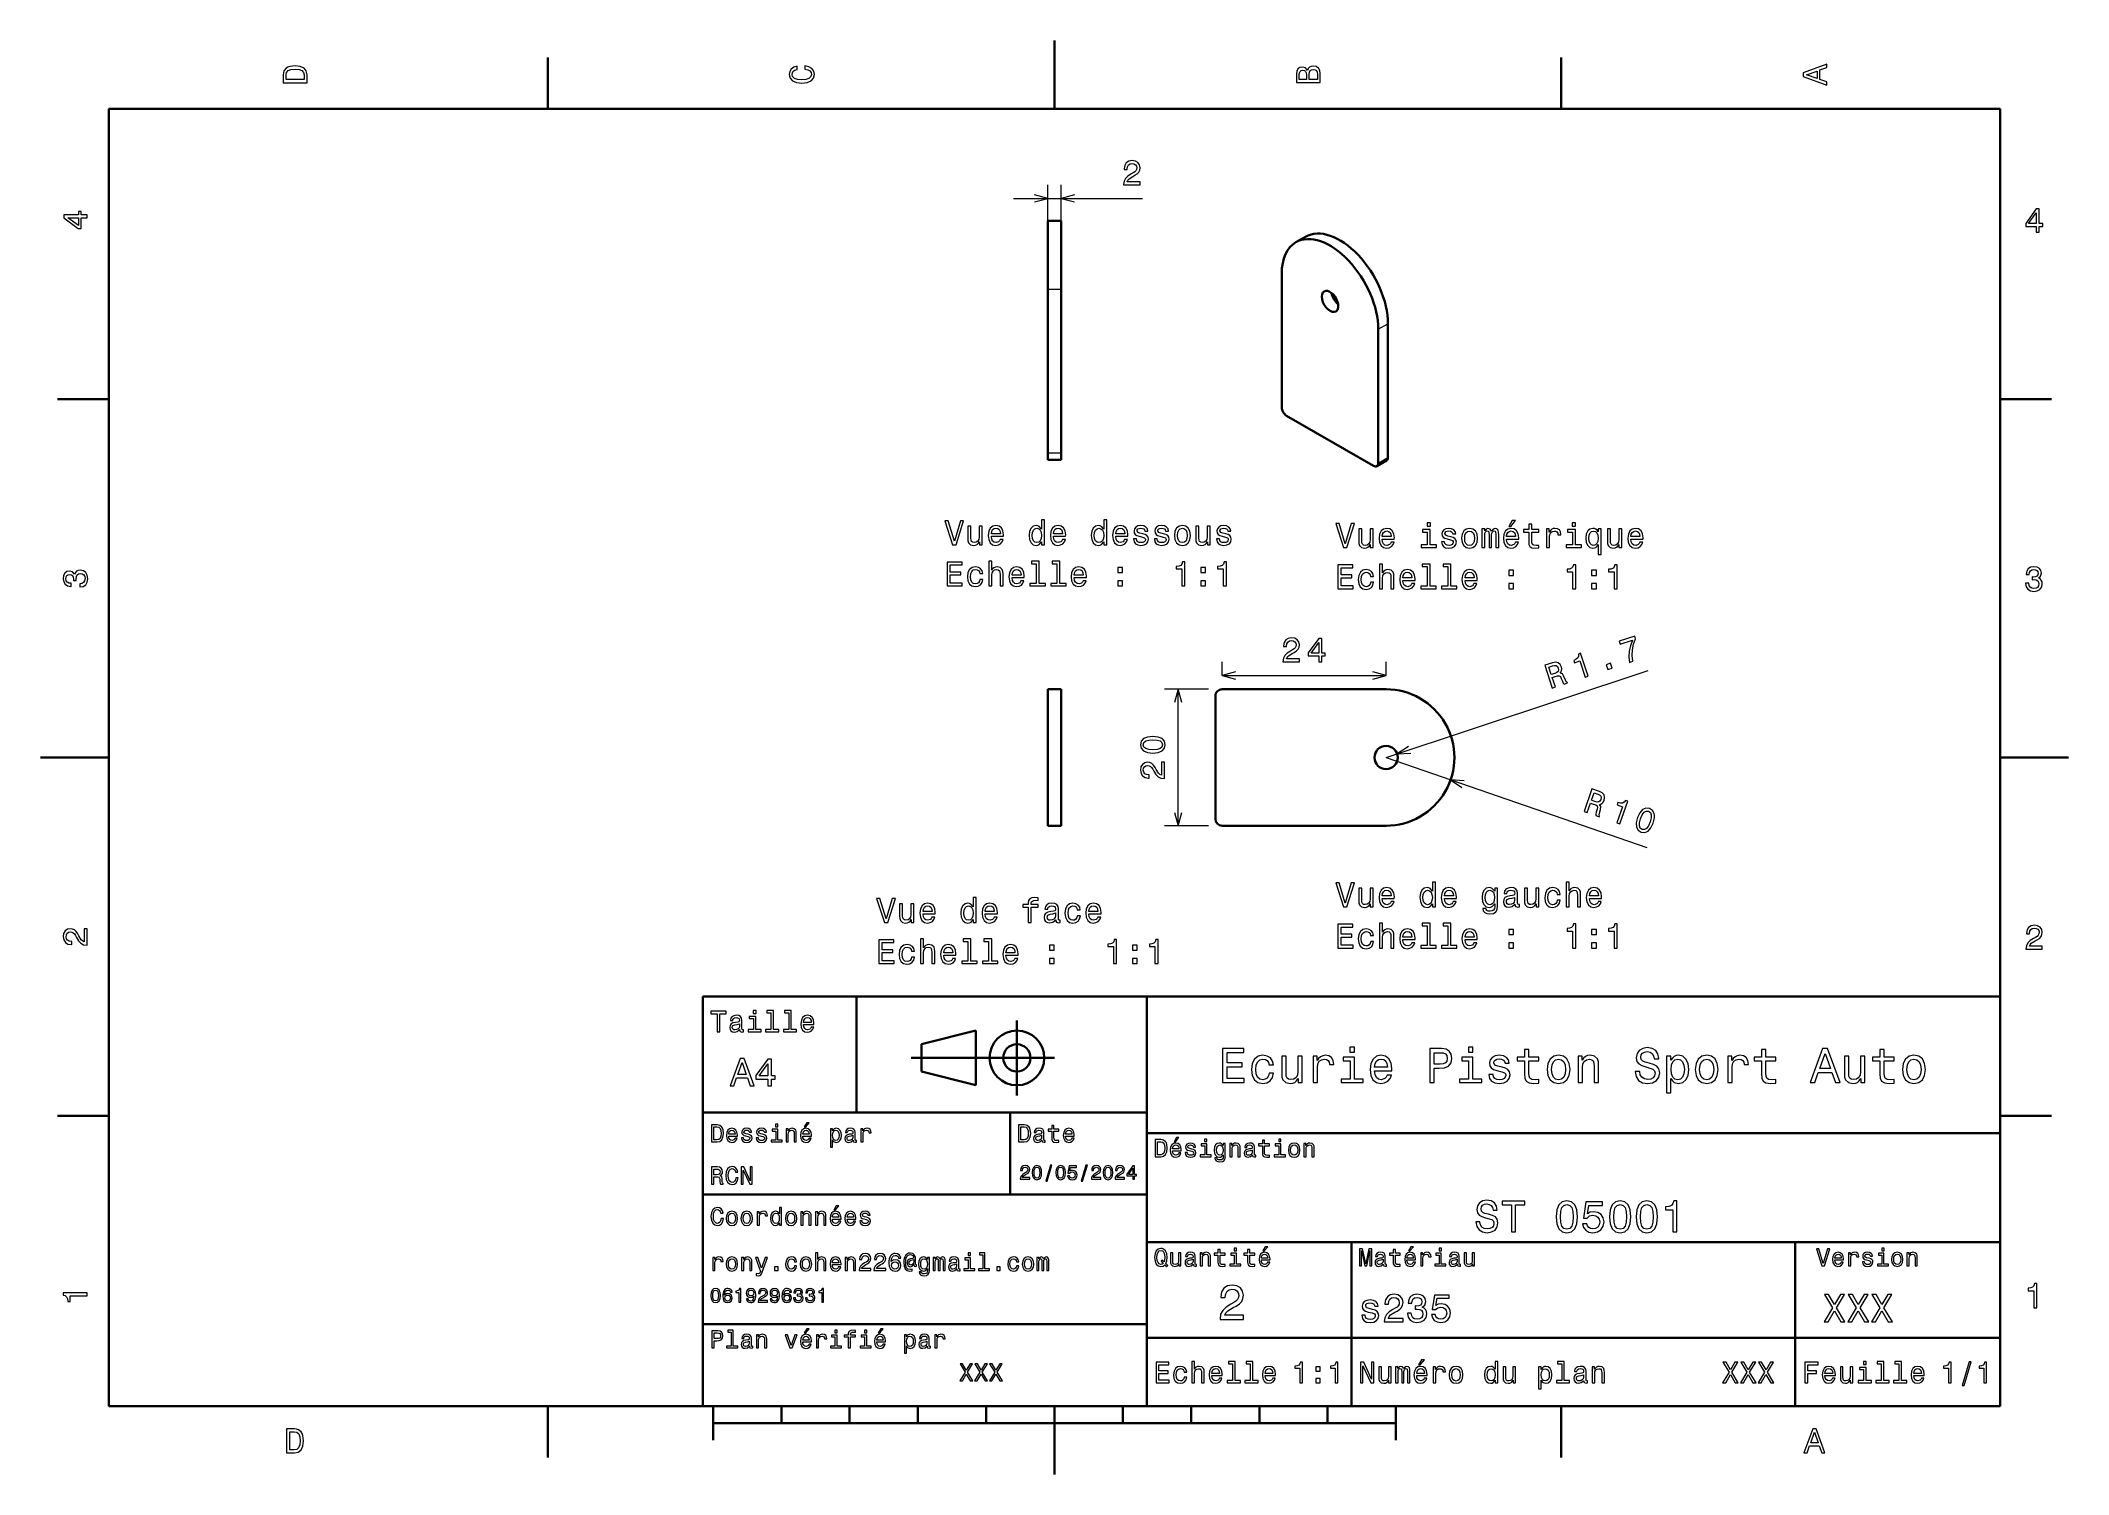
# Model space of a CAD drawing. Extents: x 0 to 297, y 0 to 210.
import ezdxf

# ---------------------------------------------------------------- set-up
doc = ezdxf.new("R2010")
doc.units = 0

msp = doc.modelspace()

# ---------------------------------------------------------------- linework, layer by layer
at = {"color": 7, "lineweight": 35, "ltscale": 0.25}
for p, q in [((148.5, 200), (148.5, 210)), ((147.5, 173.582718), (147.5, 183.582718)), ((149.5, 173.582718), (149.5, 183.582718)), ((10, 105), (0, 105)), ((287, 105), (297, 105)), ((192, 10), (192, 20)), ((148.5, 10), (148.5, 0))]:
    msp.add_line(p, q, dxfattribs=at)
at = {"color": 7, "lineweight": 35, "ltscale": 0.1875}
for p, q in [((74.300003, 200), (74.300003, 207.5)), ((222.699997, 200), (222.699997, 207.5)), ((10, 157.5), (2.5, 157.5)), ((287, 157.5), (294.5, 157.5)), ((10, 52.5), (2.5, 52.5)), ((287, 52.5), (294.5, 52.5)), ((74.300003, 10), (74.300003, 2.5)), ((222.699997, 10), (222.699997, 2.5))]:
    msp.add_line(p, q, dxfattribs=at)
at = {"color": 7, "lineweight": 35}
for p, q in [((287, 200), (10, 200)), ((10, 200), (10, 10)), ((287, 10), (287, 200)), ((147.5, 173.582718), (147.5, 149.582718)), ((149.5, 173.582718), (149.5, 149.582718)), ((147.5, 95.000015), (147.5, 115.000015)), ((149.5, 95.000015), (149.5, 115.000015)), ((173.059586, 115.000015), (197.059586, 115.000015)), ((197.059586, 95.000015), (173.059586, 95.000015)), ((97, 10), (97, 70)), ((97, 70), (287, 70)), ((162, 10), (162, 70)), ((287, 70), (287, 10)), ((127.5, 61), (148.5, 61)), ((97, 53), (162, 53)), ((162, 50), (287, 50)), ((97, 41), (162, 41)), ((162, 34), (287, 34)), ((257, 10), (257, 34)), ((97, 22), (162, 22)), ((162, 20), (287, 20)), ((10, 10), (287, 10)), ((97, 10), (287, 10)), ((98.5, 7.5), (198.5, 7.5))]:
    msp.add_line(p, q, dxfattribs=at)
at = {"color": 7, "lineweight": 13, "ltscale": 0.33257}
for p, q in [((147.5, 175.582718), (147.5, 188.885513)), ((149.5, 175.582718), (149.5, 188.885513))]:
    msp.add_line(p, q, dxfattribs=at)
at = {"color": 7, "lineweight": 13, "ltscale": 0.471766}
msp.add_line((142.5, 186.885513), (161.370621, 186.885513), dxfattribs=at)
at = {"color": 7, "lineweight": 35, "ltscale": 0.05}
for p, q in [((147.5, 183.582718), (149.5, 183.582718)), ((149.5, 148.582718), (147.5, 148.582718)), ((149.5, 115.000015), (147.5, 115.000015)), ((147.5, 95.000015), (149.5, 95.000015))]:
    msp.add_line(p, q, dxfattribs=at)
at = {"color": 7, "lineweight": 35, "ltscale": 0.040825}
for p, q in [((185.266693, 181.274933), (183.852478, 180.458435)), ((195.716446, 147.662018), (197.130661, 148.478516))]:
    msp.add_line(p, q, dxfattribs=at)
at = {"color": 7, "lineweight": 35, "ltscale": 0.489898}
for p, q in [((181.781418, 175.880676), (181.781418, 156.28476)), ((195.923553, 148.119797), (195.923553, 167.715698)), ((197.337769, 148.936295), (197.337769, 168.532196))]:
    msp.add_line(p, q, dxfattribs=at)
at = {"color": 7, "lineweight": 13, "ltscale": 0.05}
for p, q in [((147.5, 173.582718), (149.5, 173.582718)), ((149.5, 149.582718), (147.5, 149.582718))]:
    msp.add_line(p, q, dxfattribs=at)
at = {"color": 7, "lineweight": 13, "ltscale": 0.040825}
for p, q in [((195.923553, 167.715698), (197.337769, 168.532196)), ((195.923553, 148.119797), (197.337769, 148.936295))]:
    msp.add_line(p, q, dxfattribs=at)
at = {"color": 7, "lineweight": 35, "ltscale": 0.367423}
msp.add_line((182.488525, 155.060013), (195.216446, 147.711548), dxfattribs=at)
at = {"color": 7, "lineweight": 35, "ltscale": 0.025}
for p, q in [((147.5, 148.582718), (147.5, 149.582718)), ((149.5, 148.582718), (149.5, 149.582718))]:
    msp.add_line(p, q, dxfattribs=at)
at = {"color": 7, "lineweight": 13, "ltscale": 0.050277}
for p, q in [((173.059586, 117.000015), (173.059586, 119.011078)), ((197.059586, 117.000015), (197.059586, 119.011078))]:
    msp.add_line(p, q, dxfattribs=at)
at = {"color": 7, "lineweight": 13}
for p, q in [((173.059586, 117.011078), (197.059586, 117.011078)), ((197.059586, 105.000015), (235.46991, 117.732086)), ((166.613281, 95.000015), (166.613281, 115.000015)), ((197.059586, 105.000015), (235.259781, 91.794739))]:
    msp.add_line(p, q, dxfattribs=at)
at = {"color": 7, "lineweight": 13, "ltscale": 0.161158}
for p, q in [((171.059586, 115.000015), (164.613281, 115.000015)), ((171.059586, 95.000015), (164.613281, 95.000015))]:
    msp.add_line(p, q, dxfattribs=at)
at = {"color": 7, "lineweight": 35, "ltscale": 0.45}
msp.add_line((172.059586, 96.000015), (172.059586, 114.000015), dxfattribs=at)
at = {"color": 7, "lineweight": 35, "ltscale": 0.425}
msp.add_line((119.5, 53), (119.5, 70), dxfattribs=at)
at = {"color": 7, "lineweight": 35, "ltscale": 0.275}
msp.add_line((143, 55.5), (143, 66.5), dxfattribs=at)
at = {"color": 7, "lineweight": 35, "ltscale": 0.206155}
for p, q in [((129, 63), (137, 65)), ((137, 57), (129, 59))]:
    msp.add_line(p, q, dxfattribs=at)
at = {"color": 7, "lineweight": 35, "ltscale": 0.1}
msp.add_line((129, 59), (129, 63), dxfattribs=at)
at = {"color": 7, "lineweight": 35, "ltscale": 0.2}
msp.add_line((137, 65), (137, 57), dxfattribs=at)
at = {"color": 7, "lineweight": 35, "ltscale": 0.3}
msp.add_line((142, 41), (142, 53), dxfattribs=at)
at = {"color": 7, "lineweight": 35, "ltscale": 0.35}
msp.add_line((192, 20), (192, 34), dxfattribs=at)
at = {"color": 7, "lineweight": 35, "ltscale": 0.125}
for p, q in [((98.5, 10), (98.5, 5)), ((198.5, 10), (198.5, 5))]:
    msp.add_line(p, q, dxfattribs=at)
at = {"color": 7, "lineweight": 35, "ltscale": 0.0625}
for p, q in [((108.5, 10), (108.5, 7.5)), ((118.5, 10), (118.5, 7.5)), ((128.5, 10), (128.5, 7.5)), ((138.5, 10), (138.5, 7.5)), ((158.5, 10), (158.5, 7.5)), ((168.5, 10), (168.5, 7.5)), ((178.5, 10), (178.5, 7.5)), ((188.5, 10), (188.5, 7.5))]:
    msp.add_line(p, q, dxfattribs=at)
at = {"color": 7, "lineweight": 13}
for points in [[(35.533215, 204.994965), (35.533215, 203.829971), (39.033215, 203.829971), (39.033215, 204.994965), (38.922264, 205.544678), (38.584366, 205.953171), (38.034657, 206.205338), (37.283215, 206.296112), (36.516644, 206.215424), (36.21405, 206.114563), (35.971977, 205.973343), (35.644165, 205.56485), (35.563473, 205.297562)], [(35.951801, 204.959656), (36.027451, 205.342941), (36.259438, 205.605194), (36.672985, 205.761536), (37.283215, 205.811966), (37.873272, 205.756485), (38.286816, 205.600143), (38.533936, 205.332855), (38.614628, 204.959656), (38.614628, 204.298996), (35.951801, 204.298996)], [(111.93206, 205.817017), (112.35569, 205.716141), (112.658287, 205.549713), (112.844887, 205.317734), (112.905403, 205.045395), (112.814629, 204.71759), (112.54229, 204.460388), (112.098488, 204.28891), (111.483215, 204.233429), (110.872986, 204.28891), (110.424141, 204.455338), (110.151802, 204.71254), (110.055984, 205.045395), (110.106415, 205.287476), (110.247627, 205.494247), (110.474571, 205.655624), (110.787247, 205.766571), (110.787247, 206.245682), (110.308144, 206.094391), (109.94503, 205.832138), (109.718086, 205.474075), (109.637398, 205.045395), (109.763474, 204.510818), (110.116501, 204.10231), (110.696472, 203.840057), (111.483215, 203.749283), (112.269958, 203.840057), (112.84993, 204.10231), (113.208, 204.510818), (113.329041, 205.045395), (113.233215, 205.51442), (112.965927, 205.892654), (112.527161, 206.159943), (111.93206, 206.301163)], [(185.542007, 205.630417), (185.249496, 205.983429), (185.052811, 206.074219), (184.81073, 206.104477), (184.432495, 206.03891), (184.160156, 205.842224), (183.993729, 205.524506), (183.933212, 205.080704), (183.933212, 203.835022), (187.433212, 203.835022), (187.433212, 205.151306), (187.36261, 205.620331), (187.155838, 205.968307), (186.828018, 206.185165), (186.384216, 206.260818), (186.08667, 206.215424), (185.839554, 206.094391), (185.65799, 205.897705)], [(185.385666, 204.984879), (185.385666, 204.298996), (184.351807, 204.298996), (184.351807, 205.025223), (184.382065, 205.297562), (184.472839, 205.489197), (184.629181, 205.605194), (184.86116, 205.645538), (185.093155, 205.600143), (185.254532, 205.479111), (185.355408, 205.272339)], [(187.014618, 205.095825), (187.014618, 204.298996), (185.809296, 204.298996), (185.809296, 205.050446), (185.844589, 205.368164), (185.9505, 205.595108), (186.132065, 205.731277), (186.394302, 205.776657), (186.671692, 205.731277), (186.863327, 205.605194), (186.979324, 205.393372)], [(261.633209, 203.466858), (261.633209, 203.930847), (260.604401, 204.298996), (260.604401, 205.695969), (261.633209, 206.064133), (261.633209, 206.538193), (258.128174, 205.257217), (258.128174, 204.742798)], [(260.17572, 204.460388), (258.632477, 205), (260.17572, 205.539627)], [(158.62207, 188.885513), (161.027695, 188.885513), (161.027695, 189.319229), (159.126404, 189.319229), (159.2323, 189.556259), (159.413864, 189.752945), (159.973663, 190.111023), (160.27121, 190.262314), (160.604065, 190.479172), (160.841095, 190.731339), (160.977264, 191.028885), (161.027695, 191.366776), (160.941956, 191.790405), (160.704926, 192.12326), (160.341812, 192.335083), (159.872787, 192.410736), (159.388641, 192.324997), (159.020493, 192.087967), (158.783463, 191.709717), (158.702759, 191.210434), (158.702759, 191.139832), (159.161697, 191.139832), (159.161697, 191.180176), (159.207092, 191.523117), (159.343262, 191.775284), (159.56012, 191.936661), (159.84758, 191.992142), (160.140091, 191.941711), (160.356949, 191.815628), (160.498154, 191.618942), (160.548584, 191.371826), (160.51329, 191.139832), (160.417465, 190.943146), (160.256073, 190.771683), (160.03418, 190.620377), (159.736633, 190.459), (159.242386, 190.146317), (158.894409, 189.813461), (158.687637, 189.410004), (158.62207, 188.90065)], [(6.833213, 184.02739), (6.833213, 184.481277), (5.965778, 184.481277), (5.965778, 184.98056), (5.56232, 184.98056), (5.56232, 184.481277), (3.408862, 184.481277), (3.408862, 184.022339), (5.521974, 182.489197), (5.965778, 182.489197), (5.965778, 184.02739)], [(292.277374, 181.916794), (292.731262, 181.916794), (292.731262, 182.784225), (293.23056, 182.784225), (293.23056, 183.187683), (292.731262, 183.187683), (292.731262, 185.341141), (292.272339, 185.341141), (290.739197, 183.228027), (290.739197, 182.784225), (292.277374, 182.784225)], [(291.162842, 183.187683), (292.277374, 184.756134), (292.277374, 183.187683)], [(5.56232, 182.912827), (3.993876, 184.02739), (5.56232, 184.02739)], [(134.712982, 139.671921), (133.835449, 136.69136), (132.932724, 139.671921), (132.453613, 139.671921), (133.583298, 136.16687), (134.087616, 136.16687), (135.192078, 139.671921)], [(146.599869, 136.585464), (146.599869, 136.16687), (147.043671, 136.16687), (147.043671, 139.787903), (146.604904, 139.787903), (146.604904, 138.461533), (146.267014, 138.844818), (146.060242, 138.935608), (145.823212, 138.970901), (145.394531, 138.870041), (145.061676, 138.587616), (144.844818, 138.133728), (144.76918, 137.523499), (144.844818, 136.913269), (145.061676, 136.45433), (145.394531, 136.16687), (145.823212, 136.071045), (146.060242, 136.106354), (146.272049, 136.197128)], [(155.707932, 136.585464), (155.707932, 136.16687), (156.151733, 136.16687), (156.151733, 139.787903), (155.712982, 139.787903), (155.712982, 138.461533), (155.375076, 138.844818), (155.168304, 138.935608), (154.931274, 138.970901), (154.502609, 138.870041), (154.169754, 138.587616), (153.952896, 138.133728), (153.877243, 137.523499), (153.952896, 136.913269), (154.169754, 136.45433), (154.502609, 136.16687), (154.931274, 136.071045), (155.168304, 136.106354), (155.380127, 136.197128)], [(215.017792, 138.834915), (215.315353, 138.834915), (216.016357, 139.692261), (215.522125, 139.692261)], [(137.915421, 138.875076), (137.471619, 138.875076), (137.471619, 137.311676), (137.421188, 136.948578), (137.274933, 136.686325), (137.047989, 136.524933), (136.750443, 136.474503), (136.513412, 136.514847), (136.362106, 136.635895), (136.276382, 136.842667), (136.25621, 137.135162), (136.25621, 138.875076), (135.812408, 138.875076), (135.812408, 137.094818), (135.82753, 136.736755), (135.923355, 136.439209), (136.215866, 136.16687), (136.684875, 136.071045), (136.937042, 136.106354), (137.1539, 136.197128), (137.3405, 136.35347), (137.491791, 136.580414), (137.491791, 136.16687), (137.915421, 136.16687)], [(139.251877, 137.39238), (141.0271, 137.39238), (141.032135, 137.599152), (140.951447, 138.179123), (140.729553, 138.612839), (140.376526, 138.875076), (139.907501, 138.970901), (139.448563, 138.870041), (139.095535, 138.587616), (138.868591, 138.128693), (138.787903, 137.523499), (138.863556, 136.903183), (139.0905, 136.449295), (139.438477, 136.16687), (139.892365, 136.071045), (140.285736, 136.136612), (140.608505, 136.308075), (140.845535, 136.580414), (140.981705, 136.943527), (140.542953, 136.943527), (140.452164, 136.741791), (140.321045, 136.5905), (139.947845, 136.469467), (139.660385, 136.524933), (139.443527, 136.701447), (139.302307, 136.988922), (139.251877, 137.377243)], [(139.251877, 137.765579), (139.307358, 138.113556), (139.443527, 138.370758), (139.650299, 138.5271), (139.922638, 138.582581), (140.189926, 138.5271), (140.396698, 138.370758), (140.522781, 138.113556), (140.568161, 137.765579)], [(145.898849, 138.572495), (146.19136, 138.501892), (146.413269, 138.305206), (146.544388, 137.977386), (146.594818, 137.523499), (146.544388, 137.06456), (146.413269, 136.736755), (146.19136, 136.535019), (145.898849, 136.469467), (145.621475, 136.535019), (145.409668, 136.736755), (145.268448, 137.069611), (145.223068, 137.523499), (145.268448, 137.972351), (145.409668, 138.300156), (145.621475, 138.501892)], [(148.359955, 137.39238), (150.135162, 137.39238), (150.140213, 137.599152), (150.059525, 138.179123), (149.837616, 138.612839), (149.484589, 138.875076), (149.015564, 138.970901), (148.556641, 138.870041), (148.203613, 138.587616), (147.976669, 138.128693), (147.895981, 137.523499), (147.971619, 136.903183), (148.198563, 136.449295), (148.546555, 136.16687), (149.000443, 136.071045), (149.393814, 136.136612), (149.716583, 136.308075), (149.953613, 136.580414), (150.089783, 136.943527), (149.651016, 136.943527), (149.560242, 136.741791), (149.429108, 136.5905), (149.055923, 136.469467), (148.768448, 136.524933), (148.55159, 136.701447), (148.410385, 136.988922), (148.359955, 137.377243)], [(148.359955, 137.765579), (148.415421, 138.113556), (148.55159, 138.370758), (148.758362, 138.5271), (149.030701, 138.582581), (149.297989, 138.5271), (149.504761, 138.370758), (149.630844, 138.113556), (149.676239, 137.765579)], [(155.006927, 138.572495), (155.299438, 138.501892), (155.521332, 138.305206), (155.652466, 137.977386), (155.702896, 137.523499), (155.652466, 137.06456), (155.521332, 136.736755), (155.299438, 136.535019), (155.006927, 136.469467), (154.729553, 136.535019), (154.517731, 136.736755), (154.376526, 137.069611), (154.331131, 137.523499), (154.376526, 137.972351), (154.517731, 138.300156), (154.729553, 138.501892)], [(157.468018, 137.39238), (159.24324, 137.39238), (159.248276, 137.599152), (159.167587, 138.179123), (158.945679, 138.612839), (158.592667, 138.875076), (158.123642, 138.970901), (157.664703, 138.870041), (157.311676, 138.587616), (157.084732, 138.128693), (157.004044, 137.523499), (157.079697, 136.903183), (157.306641, 136.449295), (157.654617, 136.16687), (158.108505, 136.071045), (158.501877, 136.136612), (158.824646, 136.308075), (159.061676, 136.580414), (159.197845, 136.943527), (158.759094, 136.943527), (158.668304, 136.741791), (158.537186, 136.5905), (158.163986, 136.469467), (157.876526, 136.524933), (157.659668, 136.701447), (157.518448, 136.988922), (157.468018, 137.377243)], [(157.468018, 137.765579), (157.523499, 138.113556), (157.659668, 138.370758), (157.86644, 138.5271), (158.138763, 138.582581), (158.406067, 138.5271), (158.612839, 138.370758), (158.738922, 138.113556), (158.784302, 137.765579)], [(161.442078, 137.745407), (161.013412, 137.846268), (160.695679, 137.962265), (160.589783, 138.199295), (160.620041, 138.365723), (160.725952, 138.486755), (160.897415, 138.562408), (161.144531, 138.592667), (161.381561, 138.562408), (161.568161, 138.471619), (161.689209, 138.335464), (161.739639, 138.1539), (162.173355, 138.1539), (162.173355, 138.163986), (162.097702, 138.491791), (161.89093, 138.749008), (161.568161, 138.910385), (161.144531, 138.970901), (160.715851, 138.910385), (160.403183, 138.743958), (160.206497, 138.496841), (160.145966, 138.184158), (160.19136, 137.881561), (160.332581, 137.669754), (160.56456, 137.518448), (160.902466, 137.412552), (161.396698, 137.291504), (161.69928, 137.165436), (161.779984, 137.06456), (161.810242, 136.913269), (161.764847, 136.726669), (161.643814, 136.585464), (161.447128, 136.494675), (161.184875, 136.464417), (160.907501, 136.494675), (160.70578, 136.600586), (160.569611, 136.772064), (160.51413, 137.009094), (160.085449, 137.009094), (160.156067, 136.605637), (160.362839, 136.313126), (160.690643, 136.136612), (161.144531, 136.071045), (161.618591, 136.136612), (161.966583, 136.313126), (162.178391, 136.595551), (162.254044, 136.963699), (162.198563, 137.281418), (162.042221, 137.498276), (161.785019, 137.639496)], [(164.478104, 137.745407), (164.049438, 137.846268), (163.731705, 137.962265), (163.625793, 138.199295), (163.656067, 138.365723), (163.761963, 138.486755), (163.933441, 138.562408), (164.180557, 138.592667), (164.417587, 138.562408), (164.604187, 138.471619), (164.72522, 138.335464), (164.775665, 138.1539), (165.209381, 138.1539), (165.209381, 138.163986), (165.133728, 138.491791), (164.926956, 138.749008), (164.604187, 138.910385), (164.180557, 138.970901), (163.751877, 138.910385), (163.439209, 138.743958), (163.242523, 138.496841), (163.181992, 138.184158), (163.227386, 137.881561), (163.368591, 137.669754), (163.600586, 137.518448), (163.938477, 137.412552), (164.432709, 137.291504), (164.735306, 137.165436), (164.81601, 137.06456), (164.846252, 136.913269), (164.800873, 136.726669), (164.67984, 136.585464), (164.483154, 136.494675), (164.220901, 136.464417), (163.943527, 136.494675), (163.741791, 136.600586), (163.605621, 136.772064), (163.550156, 137.009094), (163.121475, 137.009094), (163.192078, 136.605637), (163.398849, 136.313126), (163.726669, 136.136612), (164.180557, 136.071045), (164.654617, 136.136612), (165.002594, 136.313126), (165.214417, 136.595551), (165.29007, 136.963699), (165.234589, 137.281418), (165.078247, 137.498276), (164.821045, 137.639496)], [(166.056641, 137.518448), (166.137329, 136.903183), (166.369324, 136.449295), (166.737473, 136.16687), (167.231705, 136.071045), (167.720901, 136.16687), (168.08905, 136.444244), (168.321045, 136.898132), (168.406784, 137.518448), (168.321045, 138.133728), (168.08905, 138.592667), (167.720901, 138.870041), (167.231705, 138.970901), (166.737473, 138.870041), (166.369324, 138.587616), (166.137329, 138.133728)], [(166.510529, 137.523499), (166.555908, 137.977386), (166.697128, 138.305206), (166.924072, 138.506927), (167.231705, 138.57753), (167.534302, 138.506927), (167.761246, 138.310242), (167.902466, 137.977386), (167.952881, 137.523499), (167.902466, 137.06456), (167.761246, 136.731705), (167.534302, 136.529984), (167.231705, 136.464417), (166.924072, 136.529984), (166.697128, 136.731705), (166.555908, 137.06456)], [(171.311676, 138.875076), (170.867874, 138.875076), (170.867874, 137.311676), (170.817444, 136.948578), (170.671188, 136.686325), (170.444244, 136.524933), (170.146698, 136.474503), (169.909668, 136.514847), (169.758362, 136.635895), (169.672623, 136.842667), (169.652451, 137.135162), (169.652451, 138.875076), (169.208649, 138.875076), (169.208649, 137.094818), (169.223785, 136.736755), (169.319611, 136.439209), (169.612106, 136.16687), (170.081131, 136.071045), (170.333282, 136.106354), (170.550156, 136.197128), (170.736755, 136.35347), (170.888046, 136.580414), (170.888046, 136.16687), (171.311676, 136.16687)], [(173.586182, 137.745407), (173.157501, 137.846268), (172.839783, 137.962265), (172.733871, 138.199295), (172.76413, 138.365723), (172.870026, 138.486755), (173.041504, 138.562408), (173.28862, 138.592667), (173.52565, 138.562408), (173.71225, 138.471619), (173.833282, 138.335464), (173.883728, 138.1539), (174.317444, 138.1539), (174.317444, 138.163986), (174.241791, 138.491791), (174.035019, 138.749008), (173.71225, 138.910385), (173.28862, 138.970901), (172.859955, 138.910385), (172.547272, 138.743958), (172.350586, 138.496841), (172.29007, 138.184158), (172.335449, 137.881561), (172.476654, 137.669754), (172.708649, 137.518448), (173.046539, 137.412552), (173.540787, 137.291504), (173.843384, 137.165436), (173.924072, 137.06456), (173.95433, 136.913269), (173.908936, 136.726669), (173.787903, 136.585464), (173.591217, 136.494675), (173.328964, 136.464417), (173.05159, 136.494675), (172.849854, 136.600586), (172.713699, 136.772064), (172.658218, 137.009094), (172.229553, 137.009094), (172.30014, 136.605637), (172.506927, 136.313126), (172.834732, 136.136612), (173.28862, 136.071045), (173.76268, 136.136612), (174.110672, 136.313126), (174.322479, 136.595551), (174.398132, 136.963699), (174.342651, 137.281418), (174.18631, 137.498276), (173.929108, 137.639496)], [(191.955124, 139.263596), (191.077591, 136.283035), (190.174866, 139.263596), (189.695755, 139.263596), (190.825439, 135.758545), (191.329758, 135.758545), (192.434219, 139.263596)], [(195.157562, 138.466751), (194.71376, 138.466751), (194.71376, 136.903351), (194.66333, 136.540253), (194.517075, 136.278), (194.290131, 136.116608), (193.992584, 136.066177), (193.755554, 136.106522), (193.604248, 136.22757), (193.518524, 136.434341), (193.498352, 136.726837), (193.498352, 138.466751), (193.054535, 138.466751), (193.054535, 136.686493), (193.069672, 136.32843), (193.165497, 136.030884), (193.458008, 135.758545), (193.927017, 135.66272), (194.179184, 135.698029), (194.396042, 135.788803), (194.582642, 135.945145), (194.733932, 136.172089), (194.733932, 135.758545), (195.157562, 135.758545)], [(196.494019, 136.984055), (198.269241, 136.984055), (198.274277, 137.190826), (198.193588, 137.770798), (197.971695, 138.204514), (197.618668, 138.466751), (197.149643, 138.562576), (196.690704, 138.461716), (196.337677, 138.179291), (196.110733, 137.720367), (196.030045, 137.115173), (196.105698, 136.494858), (196.332642, 136.04097), (196.680618, 135.758545), (197.134521, 135.66272), (197.527893, 135.728287), (197.850647, 135.89975), (198.087677, 136.172089), (198.223846, 136.535202), (197.785095, 136.535202), (197.694305, 136.333466), (197.563187, 136.182175), (197.189987, 136.061142), (196.902527, 136.116608), (196.685669, 136.293121), (196.544449, 136.580597), (196.494019, 136.968918)], [(196.494019, 137.357254), (196.5495, 137.705231), (196.685669, 137.962433), (196.892441, 138.118774), (197.16478, 138.174255), (197.432068, 138.118774), (197.63884, 137.962433), (197.764923, 137.705231), (197.810303, 137.357254)], [(203.534363, 136.131744), (203.534363, 138.375977), (202.394592, 138.375977), (202.394592, 137.997742), (203.090561, 137.997742), (203.090561, 136.131744), (202.182785, 136.131744), (202.182785, 135.758545), (204.45224, 135.758545), (204.45224, 136.131744)], [(203.5495, 139.379578), (203.080475, 139.379578), (203.080475, 138.875259), (203.5495, 138.875259)], [(206.540131, 137.337082), (206.111465, 137.437943), (205.793732, 137.55394), (205.687836, 137.79097), (205.718094, 137.957397), (205.82399, 138.07843), (205.995468, 138.154083), (206.242584, 138.184341), (206.479614, 138.154083), (206.666214, 138.063293), (206.787247, 137.927139), (206.837677, 137.745575), (207.271408, 137.745575), (207.271408, 137.755661), (207.195755, 138.083466), (206.988983, 138.340683), (206.666214, 138.50206), (206.242584, 138.562576), (205.813904, 138.50206), (205.501221, 138.335632), (205.304535, 138.088516), (205.244019, 137.775833), (205.289413, 137.473236), (205.430618, 137.261429), (205.662613, 137.110123), (206.000504, 137.004227), (206.494751, 136.883179), (206.797333, 136.757111), (206.878021, 136.656235), (206.908295, 136.504944), (206.8629, 136.318344), (206.741867, 136.177139), (206.545181, 136.086349), (206.282928, 136.056091), (206.005554, 136.086349), (205.803818, 136.192261), (205.667664, 136.363739), (205.612183, 136.600769), (205.183502, 136.600769), (205.254105, 136.197311), (205.460876, 135.9048), (205.788696, 135.728287), (206.242584, 135.66272), (206.716644, 135.728287), (207.064636, 135.9048), (207.276443, 136.187225), (207.352097, 136.555374), (207.296616, 136.873093), (207.140274, 137.089951), (206.883072, 137.231171)], [(208.118668, 137.110123), (208.199356, 136.494858), (208.431335, 136.04097), (208.7995, 135.758545), (209.293732, 135.66272), (209.782928, 135.758545), (210.151093, 136.035919), (210.383072, 136.489807), (210.468811, 137.110123), (210.383072, 137.725403), (210.151093, 138.184341), (209.782928, 138.461716), (209.293732, 138.562576), (208.7995, 138.461716), (208.431335, 138.179291), (208.199356, 137.725403)], [(208.572556, 137.115173), (208.61795, 137.569061), (208.759155, 137.896881), (208.986099, 138.098602), (209.293732, 138.169205), (209.596329, 138.098602), (209.823273, 137.901917), (209.964478, 137.569061), (210.014923, 137.115173), (209.964478, 136.656235), (209.823273, 136.32338), (209.596329, 136.121658), (209.293732, 136.056091), (208.986099, 136.121658), (208.759155, 136.32338), (208.61795, 136.656235)], [(211.109299, 135.758545), (211.517807, 135.758545), (211.517807, 137.569061), (211.543015, 137.8414), (211.618668, 138.038086), (211.734665, 138.154083), (211.885956, 138.199463), (212.006989, 138.159119), (212.087677, 138.058258), (212.128036, 137.88678), (212.143158, 137.659836), (212.143158, 135.758545), (212.526443, 135.758545), (212.526443, 137.569061), (212.551666, 137.836349), (212.627304, 138.033035), (212.748352, 138.154083), (212.899643, 138.199463), (213.020676, 138.159119), (213.101379, 138.058258), (213.15181, 137.659836), (213.15181, 135.758545), (213.560303, 135.758545), (213.560303, 137.629578), (213.535095, 138.017914), (213.454407, 138.31546), (213.293015, 138.497025), (213.030762, 138.562576), (212.723129, 138.461716), (212.486099, 138.169205), (212.2995, 138.456665), (211.986816, 138.562576), (211.699356, 138.461716), (211.50267, 138.179291), (211.50267, 138.466751), (211.109299, 138.466751)], [(214.710159, 136.984055), (216.485382, 136.984055), (216.490417, 137.190826), (216.409729, 137.770798), (216.187836, 138.204514), (215.834808, 138.466751), (215.365784, 138.562576), (214.906845, 138.461716), (214.553818, 138.179291), (214.326874, 137.720367), (214.246185, 137.115173), (214.321838, 136.494858), (214.548782, 136.04097), (214.896759, 135.758545), (215.350647, 135.66272), (215.744019, 135.728287), (216.066788, 135.89975), (216.303818, 136.172089), (216.439987, 136.535202), (216.001221, 136.535202), (215.910446, 136.333466), (215.779327, 136.182175), (215.406128, 136.061142), (215.118668, 136.116608), (214.90181, 136.293121), (214.76059, 136.580597), (214.710159, 136.968918)], [(214.710159, 137.357254), (214.76564, 137.705231), (214.90181, 137.962433), (215.108582, 138.118774), (215.38092, 138.174255), (215.648209, 138.118774), (215.85498, 137.962433), (215.981049, 137.705231), (216.026443, 137.357254)], [(217.952957, 137.997742), (217.952957, 136.641113), (217.983215, 136.202347), (218.12442, 135.89975), (218.406845, 135.723236), (218.885956, 135.66272), (219.410446, 135.687943), (219.410446, 136.071228), (219.027161, 136.04097), (218.679184, 136.081314), (218.492584, 136.207397), (218.411896, 136.419205), (218.396759, 136.716751), (218.396759, 137.997742), (219.410446, 137.997742), (219.410446, 138.375977), (218.396759, 138.375977), (218.396759, 139.16777), (217.952957, 139.16777), (217.952957, 138.375977), (217.186386, 138.375977), (217.186386, 137.997742)], [(220.560303, 135.758545), (221.004105, 135.758545), (221.004105, 137.306808), (221.0495, 137.680008), (221.185669, 137.947311), (221.407562, 138.108688), (221.705109, 138.164169), (221.927017, 138.12886), (222.093445, 138.028), (222.194305, 137.856522), (222.229614, 137.624542), (222.678467, 137.624542), (222.61795, 138.033035), (222.451508, 138.325546), (222.174133, 138.50206), (221.795898, 138.562576), (221.538696, 138.522232), (221.316788, 138.421371), (221.120102, 138.249893), (220.96376, 138.017914), (220.96376, 138.466751), (220.560303, 138.466751)], [(224.78653, 136.131744), (224.78653, 138.375977), (223.646759, 138.375977), (223.646759, 137.997742), (224.342728, 137.997742), (224.342728, 136.131744), (223.434937, 136.131744), (223.434937, 135.758545), (225.704391, 135.758545), (225.704391, 136.131744)], [(224.801666, 139.379578), (224.332642, 139.379578), (224.332642, 138.875259), (224.801666, 138.875259)], [(228.130188, 138.048172), (227.973846, 138.275116), (227.797333, 138.436493), (227.590561, 138.527283), (227.353531, 138.562576), (226.924866, 138.461716), (226.59201, 138.179291), (226.375153, 137.725403), (226.2995, 137.115173), (226.375153, 136.499893), (226.59201, 136.046005), (226.924866, 135.758545), (227.353531, 135.66272), (227.590561, 135.692978), (227.792297, 135.778717), (227.968811, 135.935059), (228.130188, 136.172089), (228.130188, 134.709549), (228.57399, 134.709549), (228.57399, 138.466751), (228.130188, 138.466751)], [(226.753387, 137.115173), (226.798767, 137.564026), (226.939987, 137.89183), (227.151794, 138.093567), (227.429184, 138.164169), (227.72168, 138.093567), (227.943588, 137.896881), (228.074707, 137.569061), (228.125153, 137.115173), (228.074707, 136.656235), (227.943588, 136.32843), (227.72168, 136.126694), (227.429184, 136.061142), (227.151794, 136.126694), (226.939987, 136.32843), (226.798767, 136.661285)], [(231.589844, 138.466751), (231.146042, 138.466751), (231.146042, 136.903351), (231.095612, 136.540253), (230.949356, 136.278), (230.722412, 136.116608), (230.42485, 136.066177), (230.18782, 136.106522), (230.03653, 136.22757), (229.95079, 136.434341), (229.930618, 136.726837), (229.930618, 138.466751), (229.486816, 138.466751), (229.486816, 136.686493), (229.501953, 136.32843), (229.597763, 136.030884), (229.890274, 135.758545), (230.359299, 135.66272), (230.61145, 135.698029), (230.828308, 135.788803), (231.014908, 135.945145), (231.166214, 136.172089), (231.166214, 135.758545), (231.589844, 135.758545)], [(232.9263, 136.984055), (234.701508, 136.984055), (234.706558, 137.190826), (234.625854, 137.770798), (234.403961, 138.204514), (234.050934, 138.466751), (233.581909, 138.562576), (233.122986, 138.461716), (232.769958, 138.179291), (232.543015, 137.720367), (232.462311, 137.115173), (232.537964, 136.494858), (232.764908, 136.04097), (233.1129, 135.758545), (233.566788, 135.66272), (233.960159, 135.728287), (234.282928, 135.89975), (234.519958, 136.172089), (234.656128, 136.535202), (234.217361, 136.535202), (234.126587, 136.333466), (233.995453, 136.182175), (233.622253, 136.061142), (233.334793, 136.116608), (233.117935, 136.293121), (232.97673, 136.580597), (232.9263, 136.968918)], [(232.9263, 137.357254), (232.981766, 137.705231), (233.117935, 137.962433), (233.324707, 138.118774), (233.597046, 138.174255), (233.864334, 138.118774), (234.071106, 137.962433), (234.197189, 137.705231), (234.242584, 137.357254)], [(138.863556, 130.120041), (139.307358, 130.120041), (139.307358, 131.683441), (139.352753, 132.041504), (139.498993, 132.303757), (139.725952, 132.465149), (140.028534, 132.525665), (140.270615, 132.475235), (140.421906, 132.339066), (140.497559, 132.112122), (140.522781, 131.809525), (140.522781, 130.120041), (140.966583, 130.120041), (140.966583, 131.900299), (140.946411, 132.258362), (140.855621, 132.555923), (140.558075, 132.828247), (140.094101, 132.924072), (139.841934, 132.888779), (139.625076, 132.792953), (139.443527, 132.641647), (139.307358, 132.434875), (139.307358, 133.741074), (138.863556, 133.741074)], [(145.818161, 133.367874), (145.818161, 130.49324), (144.905334, 130.49324), (144.905334, 130.120041), (147.169754, 130.120041), (147.169754, 130.49324), (146.261963, 130.49324), (146.261963, 133.741074), (145.122192, 133.741074), (145.122192, 133.367874)], [(148.854187, 133.367874), (148.854187, 130.49324), (147.94136, 130.49324), (147.94136, 130.120041), (150.20578, 130.120041), (150.20578, 130.49324), (149.297989, 130.49324), (149.297989, 133.741074), (148.158218, 133.741074), (148.158218, 133.367874)], [(5.73379, 129.979111), (5.769093, 129.979111), (6.253242, 130.059799), (6.616354, 130.296829), (6.848343, 130.670029), (6.934078, 131.164276), (6.848343, 131.688766), (6.626441, 132.082138), (6.273415, 132.334305), (5.819525, 132.425079), (5.521974, 132.384735), (5.279899, 132.273788), (5.0933, 132.092224), (4.957133, 131.850143), (4.684798, 132.177963), (4.251081, 132.293961), (3.857709, 132.218307), (3.560158, 132.00145), (3.373559, 131.648422), (3.307997, 131.164276), (3.388689, 130.710388), (3.610591, 130.362396), (3.963617, 130.135452), (4.432637, 130.059799), (4.46794, 130.059799), (4.46794, 130.508652), (4.145173, 130.548996), (3.913184, 130.680115), (3.771974, 130.891937), (3.721542, 131.189484), (3.761888, 131.451736), (3.867795, 131.643372), (4.039265, 131.759369), (4.271254, 131.804764), (4.518372, 131.759369), (4.684798, 131.638336), (4.785663, 131.426514), (4.815922, 131.139053), (4.810879, 130.942368), (5.209294, 130.942368), (5.199208, 131.189484), (5.244596, 131.507217), (5.365634, 131.744247), (5.56232, 131.885452), (5.819525, 131.935883), (6.112032, 131.880417), (6.328891, 131.734161), (6.465058, 131.502167), (6.510447, 131.194534), (6.460014, 130.876801), (6.308718, 130.644821), (6.066643, 130.498566), (5.73379, 130.443085)], [(132.776382, 130.120041), (134.995392, 130.120041), (134.995392, 130.543671), (133.240356, 130.543671), (133.240356, 131.728836), (134.803757, 131.728836), (134.803757, 132.147415), (133.240356, 132.147415), (133.240356, 133.196411), (134.955048, 133.196411), (134.955048, 133.620041), (132.776382, 133.620041)], [(137.552307, 131.930557), (137.991074, 131.930557), (137.900299, 132.334015), (137.683441, 132.651749), (137.345535, 132.848434), (136.906784, 132.924072), (136.422638, 132.823212), (136.054474, 132.540787), (135.822495, 132.081863), (135.741791, 131.466583), (135.817444, 130.856354), (136.044388, 130.402466), (136.402466, 130.120041), (136.891647, 130.024216), (137.325363, 130.099869), (137.663269, 130.311676), (137.895248, 130.644531), (137.996124, 131.088333), (137.572495, 131.088333), (137.496841, 130.805923), (137.355621, 130.594101), (137.1539, 130.462982), (136.906784, 130.422638), (136.599152, 130.48819), (136.377243, 130.689926), (136.241074, 131.017731), (136.195679, 131.48172), (136.241074, 131.935608), (136.382278, 132.263412), (136.609238, 132.465149), (136.906784, 132.535751), (137.169022, 132.490356), (137.365723, 132.374359), (137.496841, 132.182724)], [(142.287903, 131.345551), (144.063126, 131.345551), (144.068161, 131.552322), (143.987473, 132.132294), (143.765564, 132.56601), (143.412552, 132.828247), (142.943527, 132.924072), (142.484589, 132.823212), (142.131561, 132.540787), (141.904617, 132.081863), (141.823929, 131.476669), (141.899582, 130.856354), (142.126526, 130.402466), (142.474503, 130.120041), (142.928391, 130.024216), (143.321762, 130.089783), (143.644531, 130.261246), (143.881561, 130.533585), (144.017731, 130.896698), (143.578979, 130.896698), (143.48819, 130.694962), (143.357071, 130.543671), (142.983871, 130.422638), (142.696411, 130.478104), (142.479553, 130.654617), (142.338333, 130.942093), (142.287903, 131.330414)], [(142.287903, 131.71875), (142.343384, 132.066727), (142.479553, 132.323929), (142.686325, 132.48027), (142.958649, 132.535751), (143.225952, 132.48027), (143.432724, 132.323929), (143.558792, 132.066727), (143.604187, 131.71875)], [(151.395981, 131.345551), (153.171188, 131.345551), (153.176239, 131.552322), (153.095551, 132.132294), (152.873642, 132.56601), (152.520615, 132.828247), (152.05159, 132.924072), (151.592667, 132.823212), (151.239639, 132.540787), (151.012695, 132.081863), (150.931992, 131.476669), (151.007645, 130.856354), (151.234589, 130.402466), (151.582581, 130.120041), (152.036469, 130.024216), (152.42984, 130.089783), (152.752609, 130.261246), (152.989639, 130.533585), (153.125793, 130.896698), (152.687042, 130.896698), (152.596268, 130.694962), (152.465134, 130.543671), (152.091934, 130.422638), (151.804474, 130.478104), (151.587616, 130.654617), (151.446411, 130.942093), (151.395981, 131.330414)], [(151.395981, 131.71875), (151.451447, 132.066727), (151.587616, 132.323929), (151.794388, 132.48027), (152.066727, 132.535751), (152.334015, 132.48027), (152.540787, 132.323929), (152.66687, 132.066727), (152.71225, 131.71875)], [(157.775665, 132.076813), (158.471619, 132.076813), (158.471619, 132.828247), (157.775665, 132.828247)], [(157.775665, 130.120041), (158.471619, 130.120041), (158.471619, 130.871475), (157.775665, 130.871475)], [(167.14093, 130.120041), (167.599854, 130.120041), (167.599854, 133.645264), (167.256927, 133.645264), (167.166138, 133.337616), (166.984589, 133.130844), (166.707214, 133.009811), (166.323929, 132.969467), (166.323929, 132.611389), (167.14093, 132.611389)], [(169.919739, 132.076813), (170.615707, 132.076813), (170.615707, 132.828247), (169.919739, 132.828247)], [(169.919739, 130.120041), (170.615707, 130.120041), (170.615707, 130.871475), (169.919739, 130.871475)], [(173.212982, 130.120041), (173.671906, 130.120041), (173.671906, 133.645264), (173.328964, 133.645264), (173.23819, 133.337616), (173.056641, 133.130844), (172.779251, 133.009811), (172.395966, 132.969467), (172.395966, 132.611389), (173.212982, 132.611389)], [(190.018524, 129.711716), (192.237534, 129.711716), (192.237534, 130.135345), (190.482498, 130.135345), (190.482498, 131.320511), (192.045898, 131.320511), (192.045898, 131.73909), (190.482498, 131.73909), (190.482498, 132.788086), (192.197189, 132.788086), (192.197189, 133.211716), (190.018524, 133.211716)], [(194.794449, 131.522232), (195.233215, 131.522232), (195.142441, 131.92569), (194.925583, 132.243423), (194.587677, 132.440109), (194.148926, 132.515747), (193.66478, 132.414886), (193.296616, 132.132462), (193.064636, 131.673538), (192.983932, 131.058258), (193.059586, 130.448029), (193.28653, 129.994141), (193.644592, 129.711716), (194.133789, 129.615891), (194.567505, 129.691544), (194.905411, 129.903351), (195.13739, 130.236206), (195.238266, 130.680008), (194.814636, 130.680008), (194.738983, 130.397598), (194.597763, 130.185776), (194.396042, 130.054657), (194.148926, 130.014313), (193.841293, 130.079865), (193.619385, 130.281601), (193.483215, 130.609406), (193.43782, 131.073395), (193.483215, 131.527283), (193.62442, 131.855087), (193.851379, 132.056824), (194.148926, 132.127426), (194.411163, 132.082031), (194.607849, 131.966034), (194.738983, 131.774399)], [(196.105698, 129.711716), (196.5495, 129.711716), (196.5495, 131.275116), (196.594894, 131.633179), (196.741135, 131.895432), (196.968094, 132.056824), (197.270676, 132.11734), (197.512756, 132.06691), (197.664047, 131.93074), (197.7397, 131.703796), (197.764923, 131.401199), (197.764923, 129.711716), (198.208725, 129.711716), (198.208725, 131.491974), (198.188553, 131.850037), (198.097763, 132.147598), (197.800217, 132.419922), (197.336243, 132.515747), (197.084076, 132.480453), (196.867218, 132.384628), (196.685669, 132.233322), (196.5495, 132.02655), (196.5495, 133.332748), (196.105698, 133.332748)], [(199.530045, 130.937225), (201.305267, 130.937225), (201.310303, 131.143997), (201.229614, 131.723969), (201.007706, 132.157684), (200.654694, 132.419922), (200.185669, 132.515747), (199.72673, 132.414886), (199.373703, 132.132462), (199.146759, 131.673538), (199.066071, 131.068344), (199.141724, 130.448029), (199.368668, 129.994141), (199.716644, 129.711716), (200.170532, 129.615891), (200.563904, 129.681458), (200.886673, 129.852921), (201.123703, 130.125259), (201.259872, 130.488373), (200.821106, 130.488373), (200.730331, 130.286636), (200.599213, 130.135345), (200.226013, 130.014313), (199.938553, 130.069778), (199.721695, 130.246292), (199.580475, 130.533768), (199.530045, 130.922089)], [(199.530045, 131.310425), (199.585526, 131.658401), (199.721695, 131.915604), (199.928467, 132.071945), (200.20079, 132.127426), (200.468094, 132.071945), (200.674866, 131.915604), (200.800934, 131.658401), (200.846329, 131.310425)], [(203.060303, 132.959549), (203.060303, 130.084915), (202.147476, 130.084915), (202.147476, 129.711716), (204.411896, 129.711716), (204.411896, 130.084915), (203.504105, 130.084915), (203.504105, 133.332748), (202.364334, 133.332748), (202.364334, 132.959549)], [(206.096329, 132.959549), (206.096329, 130.084915), (205.183502, 130.084915), (205.183502, 129.711716), (207.447906, 129.711716), (207.447906, 130.084915), (206.540131, 130.084915), (206.540131, 133.332748), (205.40036, 133.332748), (205.40036, 132.959549)], [(208.638123, 130.937225), (210.41333, 130.937225), (210.418381, 131.143997), (210.337677, 131.723969), (210.115784, 132.157684), (209.762756, 132.419922), (209.293732, 132.515747), (208.834808, 132.414886), (208.481781, 132.132462), (208.254837, 131.673538), (208.174133, 131.068344), (208.249786, 130.448029), (208.47673, 129.994141), (208.824722, 129.711716), (209.27861, 129.615891), (209.671982, 129.681458), (209.994751, 129.852921), (210.231781, 130.125259), (210.36795, 130.488373), (209.929184, 130.488373), (209.838409, 130.286636), (209.707275, 130.135345), (209.334076, 130.014313), (209.046616, 130.069778), (208.829758, 130.246292), (208.688553, 130.533768), (208.638123, 130.922089)], [(208.638123, 131.310425), (208.693588, 131.658401), (208.829758, 131.915604), (209.03653, 132.071945), (209.308868, 132.127426), (209.576157, 132.071945), (209.782928, 131.915604), (209.909012, 131.658401), (209.954407, 131.310425)], [(215.017792, 131.668488), (215.71376, 131.668488), (215.71376, 132.419922), (215.017792, 132.419922)], [(224.383072, 129.711716), (224.84201, 129.711716), (224.84201, 133.236938), (224.499069, 133.236938), (224.408295, 132.929291), (224.22673, 132.722519), (223.949356, 132.601486), (223.566071, 132.561142), (223.566071, 132.203064), (224.383072, 132.203064)], [(227.161896, 131.668488), (227.857849, 131.668488), (227.857849, 132.419922), (227.161896, 132.419922)], [(230.455109, 129.711716), (230.914047, 129.711716), (230.914047, 133.236938), (230.571106, 133.236938), (230.480331, 132.929291), (230.298767, 132.722519), (230.021393, 132.601486), (229.638107, 132.561142), (229.638107, 132.203064), (230.455109, 132.203064)], [(290.729126, 130.51622), (290.729126, 130.480911), (290.809814, 129.996765), (291.046844, 129.633652), (291.420044, 129.401657), (291.914276, 129.315933), (292.438782, 129.401657), (292.832153, 129.623566), (293.08429, 129.976593), (293.175079, 130.430481), (293.134735, 130.728027), (293.023773, 130.970108), (292.842224, 131.156708), (292.600159, 131.292877), (292.927948, 131.565216), (293.043945, 131.998932), (292.968292, 132.392303), (292.751434, 132.68985), (292.398407, 132.87645), (291.914276, 132.942017), (291.460388, 132.861313), (291.112396, 132.63942), (290.885468, 132.286392), (290.809814, 131.817368), (290.809814, 131.782074), (291.258636, 131.782074), (291.299011, 132.104828), (291.430115, 132.336823), (291.641937, 132.478027), (291.939484, 132.528473), (292.201721, 132.488113), (292.393372, 132.382217), (292.509369, 132.210739), (292.554749, 131.97876), (292.509369, 131.731628), (292.388336, 131.565216), (292.176514, 131.46434), (291.889069, 131.434082), (291.692383, 131.439133), (291.692383, 131.04071), (291.939484, 131.050797), (292.257202, 131.005417), (292.494232, 130.884369), (292.635468, 130.687683), (292.685883, 130.430481), (292.630402, 130.13797), (292.484161, 129.921112), (292.252167, 129.784943), (291.944519, 129.739563), (291.626801, 129.789993), (291.394806, 129.941284), (291.248566, 130.183365), (291.193085, 130.51622)], [(215.017792, 129.711716), (215.71376, 129.711716), (215.71376, 130.46315), (215.017792, 130.46315)], [(227.161896, 129.711716), (227.857849, 129.711716), (227.857849, 130.46315), (227.161896, 130.46315)], [(181.961029, 119.011078), (184.366653, 119.011078), (184.366653, 119.444794), (182.465363, 119.444794), (182.571259, 119.681824), (182.752823, 119.87851), (183.312622, 120.236588), (183.610168, 120.387878), (183.943024, 120.604736), (184.180054, 120.856903), (184.316223, 121.154449), (184.366653, 121.49234), (184.280914, 121.91597), (184.043884, 122.248825), (183.680771, 122.460648), (183.211746, 122.536301), (182.7276, 122.450562), (182.359451, 122.213531), (182.122421, 121.835281), (182.041718, 121.335999), (182.041718, 121.265396), (182.500656, 121.265396), (182.500656, 121.30574), (182.546051, 121.648682), (182.68222, 121.900848), (182.899078, 122.062225), (183.186539, 122.117706), (183.47905, 122.067276), (183.695908, 121.941193), (183.837112, 121.744507), (183.887543, 121.497391), (183.852249, 121.265396), (183.756424, 121.06871), (183.595032, 120.897247), (183.373138, 120.745941), (183.075592, 120.584564), (182.581345, 120.271881), (182.233368, 119.939026), (182.026596, 119.535568), (181.961029, 119.026215)], [(187.204987, 119.011078), (187.658875, 119.011078), (187.658875, 119.87851), (188.158157, 119.87851), (188.158157, 120.281967), (187.658875, 120.281967), (187.658875, 122.435425), (187.199936, 122.435425), (185.666794, 120.322311), (185.666794, 119.87851), (187.204987, 119.87851)], [(186.090424, 120.281967), (187.204987, 121.850418), (187.204987, 120.281967)], [(232.734314, 118.932327), (233.217804, 119.09259), (233.113953, 119.93483), (233.147247, 120.764069), (233.312866, 121.578735), (233.612457, 122.389999), (233.480743, 122.787323), (231.202103, 122.032013), (231.346497, 121.59639), (233.165588, 122.199371), (232.853226, 121.378571), (232.679642, 120.571884), (232.640015, 119.76178)], [(221.4086, 115.178116), (221.85379, 115.325699), (221.388855, 116.728317), (221.843628, 116.879059), (222.183487, 116.975769), (222.416336, 116.978577), (222.583588, 116.858688), (222.725082, 116.592117), (222.89183, 116.169205), (223.014175, 115.896286), (223.127167, 115.747787), (223.629807, 115.914398), (223.599655, 116.005356), (223.445114, 116.10289), (223.32431, 116.339127), (223.113083, 116.864182), (222.899994, 117.234528), (222.748627, 117.322495), (222.546143, 117.356323), (222.697968, 117.539474), (222.776459, 117.75145), (222.792816, 117.990646), (222.737427, 118.253891), (222.537125, 118.633789), (222.245667, 118.871902), (221.869431, 118.949081), (221.417953, 118.8685), (220.307358, 118.500366)], [(226.220993, 116.773315), (226.656616, 116.917709), (225.54744, 120.263885), (225.221909, 120.155991), (225.232544, 119.835403), (225.125259, 119.582016), (224.900055, 119.379852), (224.548935, 119.220963), (224.661606, 118.881073), (225.437103, 119.138138)], [(229.523132, 117.867889), (230.183746, 118.086868), (229.947311, 118.800156), (229.286697, 118.581177)], [(221.428375, 118.420334), (221.729904, 118.488419), (221.965897, 118.465683), (222.150696, 118.340988), (222.281052, 118.09198), (222.325211, 117.798462), (222.251495, 117.588074), (222.05986, 117.428909), (221.766205, 117.305008), (221.253983, 117.135208), (220.887436, 118.241028)], [(162.903625, 105.652618), (163.695404, 105.728256), (164.260254, 105.965302), (164.603195, 106.343536), (164.714142, 106.868027), (164.603195, 107.387482), (164.260254, 107.765732), (163.695404, 107.997711), (162.903625, 108.078415), (162.116882, 107.997711), (161.804199, 107.901901), (161.546997, 107.765732), (161.204056, 107.387482), (161.088058, 106.868027), (161.204056, 106.343536), (161.552032, 105.965302), (162.116882, 105.728256)], [(162.903625, 106.136765), (162.293396, 106.177109), (161.85463, 106.303192), (161.597427, 106.530136), (161.506653, 106.868027), (161.597427, 107.200882), (161.85463, 107.427826), (162.293396, 107.553909), (162.903625, 107.594254), (163.51889, 107.553909), (163.957657, 107.427826), (164.214859, 107.200882), (164.300598, 106.868027), (164.214859, 106.530136), (163.957657, 106.303192), (163.51889, 106.177109)], [(164.613281, 101.901459), (164.613281, 104.307083), (164.179565, 104.307083), (164.179565, 102.405792), (163.942535, 102.511688), (163.74585, 102.693253), (163.387772, 103.253052), (163.236481, 103.550598), (163.019623, 103.883453), (162.767456, 104.120483), (162.46991, 104.256653), (162.132004, 104.307083), (161.708374, 104.221344), (161.375519, 103.984314), (161.163712, 103.621201), (161.088058, 103.152176), (161.173798, 102.66803), (161.410828, 102.299881), (161.789063, 102.062851), (162.288345, 101.982147), (162.358948, 101.982147), (162.358948, 102.441086), (162.318604, 102.441086), (161.975662, 102.486481), (161.723511, 102.62265), (161.562119, 102.839508), (161.506653, 103.126968), (161.557083, 103.419479), (161.683167, 103.636337), (161.879852, 103.777542), (162.126968, 103.827972), (162.358948, 103.792679), (162.555634, 103.696854), (162.727112, 103.535461), (162.878403, 103.313568), (163.039795, 103.016022), (163.352478, 102.521774), (163.685318, 102.173798), (164.088776, 101.967026), (164.598145, 101.901459)], [(226.070053, 97.087631), (226.513336, 96.934402), (226.996109, 98.330978), (227.448929, 98.174438), (227.777634, 98.0448), (227.964294, 97.905579), (228.024323, 97.70874), (227.974762, 97.411041), (227.850311, 96.973816), (227.781693, 96.682709), (227.781219, 96.496109), (228.281693, 96.323105), (228.313004, 96.413666), (228.249512, 96.585022), (228.297058, 96.846054), (228.448242, 97.391434), (228.503967, 97.815063), (228.43718, 97.976898), (228.29689, 98.12677), (228.528748, 98.180023), (228.719879, 98.30072), (228.878174, 98.480789), (228.994095, 98.723526), (229.065765, 99.146973), (228.978912, 99.513168), (228.726944, 99.80304), (228.319382, 100.01329), (227.213562, 100.395569)], [(228.055405, 99.650986), (228.336273, 99.521881), (228.509918, 99.360458), (228.580948, 99.149155), (228.533218, 98.872162), (228.389984, 98.612183), (228.203629, 98.489853), (227.954712, 98.479843), (227.646179, 98.559814), (227.136169, 98.73613), (227.516785, 99.837173)], [(230.86171, 95.431229), (231.295456, 95.281281), (232.447205, 98.613037), (232.123077, 98.725082), (231.936783, 98.463989), (231.697632, 98.327881), (231.395935, 98.304108), (231.020493, 98.391205), (230.903503, 98.05278), (231.675674, 97.785858)], [(233.888367, 96.193878), (233.701172, 95.420837), (233.740662, 94.80954), (233.986099, 94.361847), (234.445557, 94.085617), (234.972763, 94.020767), (235.442291, 94.221313), (235.846085, 94.679367), (236.181046, 95.401337), (236.361816, 96.171265), (236.373413, 96.498093), (236.328751, 96.785675), (236.083313, 97.233368), (235.630264, 97.512711), (235.096649, 97.574448), (234.625473, 97.369141), (234.216904, 96.912735)], [(234.345947, 96.035706), (234.58345, 96.599258), (234.845963, 96.972748), (235.144485, 97.141693), (235.4935, 97.117096), (235.778427, 96.922546), (235.90889, 96.605316), (235.884705, 96.149445), (235.723465, 95.559509), (235.484299, 94.991196), (235.221802, 94.617691), (234.923264, 94.448761), (234.580673, 94.476471), (234.289337, 94.667892), (234.158875, 94.985138), (234.18306, 95.44101)], [(191.955124, 86.64843), (191.077591, 83.667885), (190.174866, 86.64843), (189.695755, 86.64843), (190.825439, 83.143387), (191.329758, 83.143387), (192.434219, 86.64843)], [(203.84201, 83.561974), (203.84201, 83.143387), (204.285812, 83.143387), (204.285812, 86.764427), (203.847046, 86.764427), (203.847046, 85.438057), (203.509155, 85.821342), (203.302383, 85.912117), (203.065353, 85.947418), (202.636673, 85.846558), (202.303818, 85.564133), (202.08696, 85.110245), (202.011322, 84.500015), (202.08696, 83.889786), (202.303818, 83.430847), (202.636673, 83.143387), (203.065353, 83.047569), (203.302383, 83.08287), (203.514191, 83.173645)], [(223.429901, 83.143387), (223.873703, 83.143387), (223.873703, 84.706787), (223.919098, 85.064857), (224.065338, 85.327103), (224.292297, 85.488487), (224.594879, 85.549004), (224.83696, 85.498573), (224.988251, 85.362404), (225.063904, 85.13546), (225.089127, 84.83287), (225.089127, 83.143387), (225.532928, 83.143387), (225.532928, 84.923645), (225.512756, 85.281715), (225.421967, 85.579269), (225.12442, 85.851601), (224.660446, 85.947418), (224.408295, 85.912117), (224.191437, 85.816299), (224.009872, 85.665001), (223.873703, 85.458229), (223.873703, 86.764427), (223.429901, 86.764427)], [(124.712975, 84.362068), (123.835457, 81.381523), (122.932716, 84.362068), (122.453613, 84.362068), (123.583298, 80.857025), (124.087616, 80.857025), (125.192085, 84.362068)], [(127.915428, 83.565239), (127.471619, 83.565239), (127.471619, 82.001839), (127.421188, 81.638725), (127.274933, 81.37648), (127.047989, 81.215096), (126.750443, 81.164665), (126.513412, 81.205009), (126.362114, 81.326042), (126.276375, 81.532814), (126.256203, 81.825325), (126.256203, 83.565239), (125.812401, 83.565239), (125.812401, 81.784981), (125.82753, 81.42691), (125.923355, 81.129356), (126.215858, 80.857025), (126.684875, 80.761208), (126.937042, 80.796509), (127.1539, 80.887283), (127.3405, 81.043625), (127.491798, 81.270569), (127.491798, 80.857025), (127.915428, 80.857025)], [(129.251877, 82.082527), (131.0271, 82.082527), (131.032135, 82.289299), (130.951447, 82.86927), (130.729553, 83.302994), (130.376526, 83.565239), (129.907501, 83.661057), (129.448563, 83.560196), (129.095535, 83.277771), (128.868591, 82.81884), (128.787903, 82.213654), (128.863556, 81.593338), (129.0905, 81.139442), (129.438477, 80.857025), (129.892365, 80.761208), (130.285736, 80.826767), (130.608505, 80.998238), (130.845535, 81.270569), (130.981705, 81.633682), (130.542953, 81.633682), (130.452164, 81.431953), (130.321045, 81.280655), (129.947845, 81.159622), (129.660385, 81.215096), (129.443527, 81.391609), (129.302307, 81.67907), (129.251877, 82.067398)], [(129.251877, 82.455727), (129.307358, 82.803711), (129.443527, 83.060913), (129.650299, 83.217255), (129.922638, 83.272728), (130.189926, 83.217255), (130.396698, 83.060913), (130.522781, 82.803711), (130.568161, 82.455727)], [(136.599869, 81.275612), (136.599869, 80.857025), (137.043671, 80.857025), (137.043671, 84.478065), (136.604904, 84.478065), (136.604904, 83.151695), (136.267014, 83.534981), (136.060242, 83.625755), (135.823212, 83.661057), (135.394531, 83.560196), (135.061676, 83.277771), (134.844818, 82.823883), (134.76918, 82.213654), (134.844818, 81.603424), (135.061676, 81.144485), (135.394531, 80.857025), (135.823212, 80.761208), (136.060242, 80.796509), (136.272049, 80.887283)], [(135.898849, 83.262642), (136.19136, 83.192039), (136.413269, 82.995354), (136.544388, 82.667542), (136.594818, 82.213654), (136.544388, 81.754723), (136.413269, 81.42691), (136.19136, 81.225182), (135.898849, 81.159622), (135.621475, 81.225182), (135.409668, 81.42691), (135.268448, 81.759766), (135.223068, 82.213654), (135.268448, 82.662498), (135.409668, 82.990311), (135.621475, 83.192039)], [(138.359955, 82.082527), (140.135162, 82.082527), (140.140213, 82.289299), (140.059525, 82.86927), (139.837616, 83.302994), (139.484589, 83.565239), (139.015564, 83.661057), (138.556641, 83.560196), (138.203613, 83.277771), (137.976669, 82.81884), (137.895981, 82.213654), (137.971619, 81.593338), (138.198563, 81.139442), (138.546555, 80.857025), (139.000443, 80.761208), (139.393814, 80.826767), (139.716583, 80.998238), (139.953613, 81.270569), (140.089783, 81.633682), (139.651016, 81.633682), (139.560242, 81.431953), (139.429108, 81.280655), (139.055923, 81.159622), (138.768448, 81.215096), (138.55159, 81.391609), (138.410385, 81.67907), (138.359955, 82.067398)], [(138.359955, 82.455727), (138.415421, 82.803711), (138.55159, 83.060913), (138.758362, 83.217255), (139.030701, 83.272728), (139.297989, 83.217255), (139.504761, 83.060913), (139.630844, 82.803711), (139.676239, 82.455727)], [(144.658936, 83.096222), (144.658936, 80.857025), (145.102753, 80.857025), (145.102753, 83.096222), (146.111389, 83.096222), (146.111389, 83.474457), (145.102753, 83.474457), (145.102753, 83.640884), (145.138046, 83.842613), (145.254044, 83.978783), (145.450729, 84.059471), (145.733154, 84.089737), (146.111389, 84.069565), (146.111389, 84.45285), (145.632294, 84.478065), (145.198578, 84.432671), (144.895981, 84.296509), (144.714417, 84.059471), (144.658936, 83.721581), (144.658936, 83.474457), (143.846985, 83.474457), (143.846985, 83.096222)], [(148.688477, 81.210052), (148.688477, 81.194923), (148.713699, 81.023453), (148.789352, 80.902412), (149.107071, 80.806595), (149.354187, 80.846939), (149.354187, 81.18988), (149.248276, 81.174751), (149.107071, 81.240311), (149.081848, 81.442039), (149.081848, 82.844055), (149.021332, 83.202126), (148.844818, 83.454285), (148.537186, 83.605583), (148.10347, 83.661057), (147.67984, 83.60054), (147.367157, 83.42907), (147.170471, 83.161781), (147.104904, 82.808754), (147.104904, 82.778496), (147.503326, 82.778496), (147.53862, 82.990311), (147.649582, 83.141609), (147.831131, 83.232384), (148.088333, 83.267685), (148.335449, 83.24247), (148.511963, 83.166824), (148.617874, 83.035698), (148.653183, 82.854141), (148.633011, 82.642326), (148.552307, 82.536423), (148.350586, 82.485985), (147.972351, 82.445641), (147.53862, 82.354866), (147.230988, 82.193481), (147.049438, 81.941322), (146.993958, 81.568123), (147.044388, 81.235268), (147.200729, 80.988152), (147.452896, 80.83181), (147.800873, 80.776337), (148.269897, 80.88224)], [(151.8405, 82.667542), (152.279266, 82.667542), (152.188477, 83.070999), (151.971619, 83.388725), (151.633728, 83.585411), (151.194962, 83.661057), (150.710815, 83.560196), (150.342651, 83.277771), (150.110672, 82.81884), (150.029984, 82.203568), (150.105621, 81.593338), (150.332581, 81.139442), (150.690643, 80.857025), (151.17984, 80.761208), (151.613556, 80.836853), (151.951447, 81.048668), (152.183441, 81.381523), (152.284302, 81.825325), (151.860672, 81.825325), (151.785019, 81.542908), (151.643814, 81.331085), (151.442078, 81.199966), (151.194962, 81.159622), (150.887329, 81.225182), (150.665421, 81.42691), (150.529266, 81.754723), (150.483871, 82.218697), (150.529266, 82.672585), (150.670471, 83.000397), (150.897415, 83.202126), (151.194962, 83.272728), (151.457214, 83.227341), (151.6539, 83.111351), (151.785019, 82.919708)], [(153.54007, 82.082527), (155.315277, 82.082527), (155.320328, 82.289299), (155.239624, 82.86927), (155.017731, 83.302994), (154.664703, 83.565239), (154.195679, 83.661057), (153.736755, 83.560196), (153.383728, 83.277771), (153.156784, 82.81884), (153.07608, 82.213654), (153.151733, 81.593338), (153.378677, 81.139442), (153.726669, 80.857025), (154.180557, 80.761208), (154.573929, 80.826767), (154.896698, 80.998238), (155.133728, 81.270569), (155.269897, 81.633682), (154.831131, 81.633682), (154.740356, 81.431953), (154.609222, 81.280655), (154.236023, 81.159622), (153.948563, 81.215096), (153.731705, 81.391609), (153.5905, 81.67907), (153.54007, 82.067398)], [(153.54007, 82.455727), (153.595535, 82.803711), (153.731705, 83.060913), (153.938477, 83.217255), (154.210815, 83.272728), (154.478104, 83.217255), (154.684875, 83.060913), (154.810959, 82.803711), (154.856354, 82.455727)], [(195.157562, 85.851601), (194.71376, 85.851601), (194.71376, 84.2882), (194.66333, 83.925087), (194.517075, 83.662842), (194.290131, 83.501457), (193.992584, 83.451027), (193.755554, 83.491371), (193.604248, 83.612404), (193.518524, 83.819176), (193.498352, 84.111687), (193.498352, 85.851601), (193.054535, 85.851601), (193.054535, 84.071342), (193.069672, 83.713272), (193.165497, 83.415718), (193.458008, 83.143387), (193.927017, 83.047569), (194.179184, 83.08287), (194.396042, 83.173645), (194.582642, 83.329987), (194.733932, 83.556931), (194.733932, 83.143387), (195.157562, 83.143387)], [(196.494019, 84.368889), (198.269241, 84.368889), (198.274277, 84.575661), (198.193588, 85.155632), (197.971695, 85.589355), (197.618668, 85.851601), (197.149643, 85.947418), (196.690704, 85.846558), (196.337677, 85.564133), (196.110733, 85.105202), (196.030045, 84.500015), (196.105698, 83.8797), (196.332642, 83.425804), (196.680618, 83.143387), (197.134521, 83.047569), (197.527893, 83.113129), (197.850647, 83.284599), (198.087677, 83.556931), (198.223846, 83.920044), (197.785095, 83.920044), (197.694305, 83.718315), (197.563187, 83.567017), (197.189987, 83.445984), (196.902527, 83.501457), (196.685669, 83.677971), (196.544449, 83.965431), (196.494019, 84.35376)], [(196.494019, 84.742088), (196.5495, 85.090073), (196.685669, 85.347275), (196.892441, 85.503616), (197.16478, 85.55909), (197.432068, 85.503616), (197.63884, 85.347275), (197.764923, 85.090073), (197.810303, 84.742088)], [(203.140991, 85.549004), (203.433502, 85.478401), (203.655411, 85.281715), (203.78653, 84.953903), (203.83696, 84.500015), (203.78653, 84.041084), (203.655411, 83.713272), (203.433502, 83.511543), (203.140991, 83.445984), (202.863617, 83.511543), (202.65181, 83.713272), (202.51059, 84.046127), (202.46521, 84.500015), (202.51059, 84.94886), (202.65181, 85.276672), (202.863617, 85.478401)], [(205.602097, 84.368889), (207.377304, 84.368889), (207.382355, 84.575661), (207.301666, 85.155632), (207.079758, 85.589355), (206.72673, 85.851601), (206.257721, 85.947418), (205.798782, 85.846558), (205.445755, 85.564133), (205.218811, 85.105202), (205.138123, 84.500015), (205.21376, 83.8797), (205.440704, 83.425804), (205.788696, 83.143387), (206.242584, 83.047569), (206.635956, 83.113129), (206.958725, 83.284599), (207.195755, 83.556931), (207.331924, 83.920044), (206.893158, 83.920044), (206.802383, 83.718315), (206.671265, 83.567017), (206.298065, 83.445984), (206.01059, 83.501457), (205.793732, 83.677971), (205.652527, 83.965431), (205.602097, 84.35376)], [(205.602097, 84.742088), (205.657562, 85.090073), (205.793732, 85.347275), (206.000504, 85.503616), (206.272842, 85.55909), (206.540131, 85.503616), (206.746902, 85.347275), (206.872986, 85.090073), (206.918381, 84.742088)], [(213.393875, 83.264427), (213.393875, 85.851601), (212.970245, 85.851601), (212.970245, 85.412842), (212.622269, 85.811256), (212.410446, 85.912117), (212.173416, 85.947418), (211.744751, 85.846558), (211.411896, 85.564133), (211.195038, 85.110245), (211.119385, 84.500015), (211.195038, 83.884743), (211.411896, 83.430847), (211.744751, 83.143387), (212.173416, 83.047569), (212.415497, 83.08287), (212.617218, 83.173645), (212.970245, 83.556931), (212.970245, 83.173645), (212.929901, 82.871056), (212.818954, 82.65419), (212.607132, 82.528114), (212.289413, 82.482727), (212.012039, 82.512985), (211.815353, 82.588631), (211.699356, 82.719757), (211.664063, 82.896271), (211.235382, 82.896271), (211.235382, 82.876099), (211.300934, 82.553329), (211.50267, 82.311256), (211.825439, 82.154915), (212.264191, 82.099442), (212.788696, 82.175087), (213.136673, 82.386902), (213.333359, 82.755058)], [(211.578323, 84.500015), (211.623703, 84.94886), (211.759872, 85.281715), (211.971695, 85.478401), (212.25412, 85.549004), (212.551666, 85.478401), (212.77356, 85.281715), (212.909729, 84.94886), (212.960159, 84.500015), (212.909729, 84.041084), (212.77356, 83.713272), (212.551666, 83.511543), (212.25412, 83.445984), (211.971695, 83.511543), (211.759872, 83.713272), (211.623703, 84.046127)], [(215.930618, 83.496414), (215.930618, 83.481285), (215.955841, 83.309814), (216.031494, 83.188774), (216.349213, 83.092957), (216.596329, 83.133301), (216.596329, 83.476242), (216.490417, 83.461113), (216.349213, 83.526672), (216.32399, 83.728401), (216.32399, 85.130417), (216.263474, 85.488487), (216.08696, 85.740646), (215.779327, 85.891945), (215.345612, 85.947418), (214.921982, 85.886902), (214.609299, 85.715431), (214.412613, 85.448143), (214.347046, 85.095116), (214.347046, 85.064857), (214.745468, 85.064857), (214.780762, 85.276672), (214.891724, 85.427971), (215.073273, 85.518745), (215.330475, 85.554047), (215.577606, 85.528831), (215.754105, 85.453186), (215.860016, 85.32206), (215.895325, 85.140503), (215.875153, 84.928688), (215.794464, 84.822784), (215.592728, 84.772346), (215.214478, 84.732002), (214.780762, 84.641228), (214.473129, 84.479843), (214.29158, 84.227684), (214.236099, 83.854485), (214.28653, 83.521629), (214.442871, 83.274513), (214.695038, 83.118172), (215.043015, 83.062698), (215.512039, 83.168602)], [(215.880188, 84.091515), (215.819672, 83.829269), (215.658295, 83.627533), (215.416214, 83.496414), (215.118668, 83.451027), (214.927017, 83.476242), (214.790848, 83.556931), (214.705124, 83.698143), (214.679901, 83.894829), (214.700073, 84.071342), (214.780762, 84.197418), (215.103531, 84.338631), (215.512039, 84.399147), (215.880188, 84.520187)], [(219.445755, 85.851601), (219.001953, 85.851601), (219.001953, 84.2882), (218.951523, 83.925087), (218.805267, 83.662842), (218.578323, 83.501457), (218.280762, 83.451027), (218.043732, 83.491371), (217.892441, 83.612404), (217.806702, 83.819176), (217.78653, 84.111687), (217.78653, 85.851601), (217.342728, 85.851601), (217.342728, 84.071342), (217.357849, 83.713272), (217.453674, 83.415718), (217.746185, 83.143387), (218.21521, 83.047569), (218.467361, 83.08287), (218.684219, 83.173645), (218.870819, 83.329987), (219.022125, 83.556931), (219.022125, 83.143387), (219.445755, 83.143387)], [(222.118668, 84.953903), (222.557419, 84.953903), (222.466644, 85.357361), (222.249786, 85.675087), (221.911896, 85.871773), (221.473129, 85.947418), (220.988983, 85.846558), (220.620819, 85.564133), (220.38884, 85.105202), (220.308136, 84.489929), (220.383789, 83.8797), (220.610733, 83.425804), (220.968811, 83.143387), (221.458008, 83.047569), (221.891724, 83.123215), (222.229614, 83.33503), (222.461609, 83.667885), (222.562469, 84.111687), (222.13884, 84.111687), (222.063187, 83.829269), (221.921982, 83.617447), (221.720245, 83.486328), (221.473129, 83.445984), (221.165497, 83.511543), (220.943588, 83.713272), (220.807419, 84.041084), (220.762039, 84.505058), (220.807419, 84.958946), (220.948639, 85.286758), (221.175583, 85.488487), (221.473129, 85.55909), (221.735382, 85.513702), (221.932068, 85.397713), (222.063187, 85.20607)], [(226.854248, 84.368889), (228.629471, 84.368889), (228.634506, 84.575661), (228.553818, 85.155632), (228.331909, 85.589355), (227.978882, 85.851601), (227.509872, 85.947418), (227.050934, 85.846558), (226.697906, 85.564133), (226.470963, 85.105202), (226.390274, 84.500015), (226.465927, 83.8797), (226.692871, 83.425804), (227.040848, 83.143387), (227.494736, 83.047569), (227.888123, 83.113129), (228.210876, 83.284599), (228.447906, 83.556931), (228.584076, 83.920044), (228.145325, 83.920044), (228.054535, 83.718315), (227.923416, 83.567017), (227.550217, 83.445984), (227.262756, 83.501457), (227.045898, 83.677971), (226.904678, 83.965431), (226.854248, 84.35376)], [(226.854248, 84.742088), (226.909729, 85.090073), (227.045898, 85.347275), (227.25267, 85.503616), (227.524994, 85.55909), (227.792297, 85.503616), (227.999069, 85.347275), (228.125153, 85.090073), (228.170532, 84.742088)], [(148.638046, 81.805153), (148.57753, 81.542908), (148.416153, 81.341171), (148.174072, 81.210052), (147.876526, 81.164665), (147.684875, 81.18988), (147.548706, 81.270569), (147.462982, 81.411781), (147.437759, 81.608467), (147.457932, 81.784981), (147.53862, 81.911057), (147.861389, 82.052269), (148.269897, 82.112785), (148.638046, 82.233826)], [(190.018524, 77.096558), (192.237534, 77.096558), (192.237534, 77.520187), (190.482498, 77.520187), (190.482498, 78.705345), (192.045898, 78.705345), (192.045898, 79.123932), (190.482498, 79.123932), (190.482498, 80.172928), (192.197189, 80.172928), (192.197189, 80.596558), (190.018524, 80.596558)], [(196.105698, 77.096558), (196.5495, 77.096558), (196.5495, 78.659958), (196.594894, 79.018028), (196.741135, 79.280273), (196.968094, 79.441658), (197.270676, 79.502174), (197.512756, 79.451744), (197.664047, 79.315575), (197.7397, 79.088631), (197.764923, 78.786041), (197.764923, 77.096558), (198.208725, 77.096558), (198.208725, 78.876816), (198.188553, 79.234886), (198.097763, 79.53244), (197.800217, 79.804771), (197.336243, 79.900589), (197.084076, 79.865288), (196.867218, 79.76947), (196.685669, 79.618172), (196.5495, 79.4114), (196.5495, 80.717598), (196.105698, 80.717598)], [(203.060303, 80.344398), (203.060303, 77.469757), (202.147476, 77.469757), (202.147476, 77.096558), (204.411896, 77.096558), (204.411896, 77.469757), (203.504105, 77.469757), (203.504105, 80.717598), (202.364334, 80.717598), (202.364334, 80.344398)], [(206.096329, 80.344398), (206.096329, 77.469757), (205.183502, 77.469757), (205.183502, 77.096558), (207.447906, 77.096558), (207.447906, 77.469757), (206.540131, 77.469757), (206.540131, 80.717598), (205.40036, 80.717598), (205.40036, 80.344398)], [(224.383072, 77.096558), (224.84201, 77.096558), (224.84201, 80.621773), (224.499069, 80.621773), (224.408295, 80.31414), (224.22673, 80.107361), (223.949356, 79.986328), (223.566071, 79.945984), (223.566071, 79.587914), (224.383072, 79.587914)], [(230.455109, 77.096558), (230.914047, 77.096558), (230.914047, 80.621773), (230.571106, 80.621773), (230.480331, 80.31414), (230.298767, 80.107361), (230.021393, 79.986328), (229.638107, 79.945984), (229.638107, 79.587914), (230.455109, 79.587914)], [(290.76947, 76.916786), (293.175079, 76.916786), (293.175079, 77.350502), (291.273773, 77.350502), (291.3797, 77.587532), (291.561249, 77.784218), (292.121033, 78.142288), (292.418579, 78.293587), (292.751434, 78.510445), (292.988464, 78.762604), (293.124634, 79.060158), (293.175079, 79.398056), (293.089355, 79.821686), (292.852325, 80.154541), (292.489197, 80.366356), (292.020172, 80.442001), (291.536041, 80.35627), (291.167877, 80.119232), (290.930847, 79.740997), (290.850159, 79.241714), (290.850159, 79.171112), (291.309082, 79.171112), (291.309082, 79.211456), (291.354462, 79.554398), (291.490631, 79.806557), (291.707489, 79.967941), (291.994965, 80.023415), (292.287476, 79.972984), (292.504333, 79.846901), (292.645538, 79.650215), (292.695984, 79.403099), (292.660675, 79.171112), (292.56485, 78.974426), (292.403473, 78.802956), (292.181549, 78.651657), (291.884003, 78.490273), (291.389771, 78.177589), (291.041779, 77.844742), (290.835022, 77.441284), (290.76947, 76.931915)], [(6.833213, 77.519447), (6.833213, 79.925072), (6.399496, 79.925072), (6.399496, 78.023773), (6.162464, 78.129684), (5.965778, 78.311241), (5.607709, 78.871033), (5.456412, 79.168587), (5.239553, 79.501442), (4.987392, 79.738472), (4.689842, 79.874641), (4.351945, 79.925072), (3.928314, 79.839333), (3.595461, 79.602303), (3.383646, 79.239189), (3.307997, 78.770172), (3.393732, 78.286018), (3.630764, 77.91787), (4.009006, 77.680832), (4.508286, 77.600143), (4.578891, 77.600143), (4.578891, 78.059074), (4.538545, 78.059074), (4.195605, 78.104462), (3.943444, 78.240631), (3.782061, 78.457489), (3.726585, 78.744957), (3.777017, 79.03746), (3.903098, 79.254318), (4.099784, 79.395531), (4.346902, 79.445961), (4.578891, 79.41066), (4.775577, 79.314842), (4.947046, 79.153458), (5.098343, 78.931557), (5.259727, 78.634003), (5.572406, 78.139771), (5.90526, 77.791786), (6.308718, 77.585014), (6.818084, 77.519447)], [(122.776375, 74.810196), (124.995399, 74.810196), (124.995399, 75.233826), (123.240356, 75.233826), (123.240356, 76.418983), (124.803757, 76.418983), (124.803757, 76.83757), (123.240356, 76.83757), (123.240356, 77.886566), (124.955055, 77.886566), (124.955055, 78.310196), (122.776375, 78.310196)], [(127.552315, 76.620712), (127.991074, 76.620712), (127.900299, 77.02417), (127.683441, 77.341896), (127.345543, 77.538582), (126.906784, 77.614227), (126.42263, 77.513367), (126.054474, 77.230942), (125.822487, 76.772011), (125.741798, 76.156738), (125.817444, 75.546509), (126.044388, 75.092613), (126.402458, 74.810196), (126.891655, 74.714378), (127.325371, 74.790024), (127.663269, 75.001839), (127.895256, 75.334694), (127.996117, 75.778496), (127.572487, 75.778496), (127.496841, 75.496078), (127.355629, 75.284256), (127.1539, 75.153137), (126.906784, 75.112793), (126.599144, 75.178352), (126.377243, 75.380081), (126.241074, 75.707893), (126.195686, 76.171867), (126.241074, 76.625755), (126.382286, 76.953568), (126.60923, 77.155296), (126.906784, 77.225899), (127.169029, 77.180511), (127.365715, 77.064522), (127.496841, 76.872879)], [(128.863556, 74.810196), (129.307358, 74.810196), (129.307358, 76.373596), (129.352753, 76.731667), (129.498993, 76.993912), (129.725952, 77.155296), (130.028534, 77.215813), (130.270615, 77.165382), (130.421906, 77.029213), (130.497559, 76.802269), (130.522781, 76.49968), (130.522781, 74.810196), (130.966583, 74.810196), (130.966583, 76.590454), (130.946411, 76.948524), (130.855621, 77.246078), (130.558075, 77.51841), (130.094101, 77.614227), (129.841934, 77.578926), (129.625076, 77.483109), (129.443527, 77.33181), (129.307358, 77.125038), (129.307358, 78.431236), (128.863556, 78.431236)], [(132.287903, 76.035698), (134.063126, 76.035698), (134.068161, 76.24247), (133.987473, 76.822441), (133.765564, 77.256165), (133.412552, 77.51841), (132.943527, 77.614227), (132.484589, 77.513367), (132.131561, 77.230942), (131.904617, 76.772011), (131.823929, 76.166824), (131.899582, 75.546509), (132.126526, 75.092613), (132.474503, 74.810196), (132.928391, 74.714378), (133.321762, 74.779938), (133.644531, 74.951408), (133.881561, 75.22374), (134.017731, 75.586853), (133.578979, 75.586853), (133.48819, 75.385124), (133.357071, 75.233826), (132.983871, 75.112793), (132.696411, 75.168266), (132.479553, 75.34478), (132.338333, 75.63224), (132.287903, 76.020569)], [(132.287903, 76.408897), (132.343384, 76.756882), (132.479553, 77.014084), (132.686325, 77.170425), (132.958649, 77.225899), (133.225952, 77.170425), (133.432724, 77.014084), (133.558792, 76.756882), (133.604187, 76.408897)], [(135.818161, 78.058037), (135.818161, 75.183395), (134.905334, 75.183395), (134.905334, 74.810196), (137.169754, 74.810196), (137.169754, 75.183395), (136.261963, 75.183395), (136.261963, 78.431236), (135.122192, 78.431236), (135.122192, 78.058037)], [(138.854187, 78.058037), (138.854187, 75.183395), (137.94136, 75.183395), (137.94136, 74.810196), (140.20578, 74.810196), (140.20578, 75.183395), (139.297989, 75.183395), (139.297989, 78.431236), (138.158218, 78.431236), (138.158218, 78.058037)], [(141.395981, 76.035698), (143.171188, 76.035698), (143.176239, 76.24247), (143.095551, 76.822441), (142.873642, 77.256165), (142.520615, 77.51841), (142.05159, 77.614227), (141.592667, 77.513367), (141.239639, 77.230942), (141.012695, 76.772011), (140.931992, 76.166824), (141.007645, 75.546509), (141.234589, 75.092613), (141.582581, 74.810196), (142.036469, 74.714378), (142.42984, 74.779938), (142.752609, 74.951408), (142.989639, 75.22374), (143.125793, 75.586853), (142.687042, 75.586853), (142.596268, 75.385124), (142.465134, 75.233826), (142.091934, 75.112793), (141.804474, 75.168266), (141.587616, 75.34478), (141.446411, 75.63224), (141.395981, 76.020569)], [(141.395981, 76.408897), (141.451447, 76.756882), (141.587616, 77.014084), (141.794388, 77.170425), (142.066727, 77.225899), (142.334015, 77.170425), (142.540787, 77.014084), (142.66687, 76.756882), (142.71225, 76.408897)], [(147.775665, 76.766968), (148.471619, 76.766968), (148.471619, 77.51841), (147.775665, 77.51841)], [(157.14093, 74.810196), (157.599854, 74.810196), (157.599854, 78.335411), (157.256927, 78.335411), (157.166138, 78.027779), (156.984589, 77.820999), (156.707214, 77.699966), (156.323929, 77.659622), (156.323929, 77.301552), (157.14093, 77.301552)], [(159.919739, 76.766968), (160.615707, 76.766968), (160.615707, 77.51841), (159.919739, 77.51841)], [(163.212982, 74.810196), (163.671906, 74.810196), (163.671906, 78.335411), (163.328964, 78.335411), (163.23819, 78.027779), (163.056641, 77.820999), (162.779251, 77.699966), (162.395966, 77.659622), (162.395966, 77.301552), (163.212982, 77.301552)], [(194.794449, 78.907074), (195.233215, 78.907074), (195.142441, 79.310532), (194.925583, 79.628258), (194.587677, 79.824944), (194.148926, 79.900589), (193.66478, 79.799728), (193.296616, 79.517303), (193.064636, 79.058372), (192.983932, 78.4431), (193.059586, 77.83287), (193.28653, 77.378975), (193.644592, 77.096558), (194.133789, 77.00074), (194.567505, 77.076385), (194.905411, 77.2882), (195.13739, 77.621056), (195.238266, 78.064857), (194.814636, 78.064857), (194.738983, 77.78244), (194.597763, 77.570618), (194.396042, 77.439499), (194.148926, 77.399155), (193.841293, 77.464714), (193.619385, 77.666443), (193.483215, 77.994255), (193.43782, 78.458229), (193.483215, 78.912117), (193.62442, 79.239929), (193.851379, 79.441658), (194.148926, 79.51226), (194.411163, 79.466873), (194.607849, 79.350883), (194.738983, 79.159241)], [(199.530045, 78.32206), (201.305267, 78.32206), (201.310303, 78.528831), (201.229614, 79.108803), (201.007706, 79.542526), (200.654694, 79.804771), (200.185669, 79.900589), (199.72673, 79.799728), (199.373703, 79.517303), (199.146759, 79.058372), (199.066071, 78.453186), (199.141724, 77.83287), (199.368668, 77.378975), (199.716644, 77.096558), (200.170532, 77.00074), (200.563904, 77.066299), (200.886673, 77.23777), (201.123703, 77.510101), (201.259872, 77.873215), (200.821106, 77.873215), (200.730331, 77.671486), (200.599213, 77.520187), (200.226013, 77.399155), (199.938553, 77.454628), (199.721695, 77.631142), (199.580475, 77.918602), (199.530045, 78.306931)], [(199.530045, 78.695259), (199.585526, 79.043243), (199.721695, 79.300446), (199.928467, 79.456787), (200.20079, 79.51226), (200.468094, 79.456787), (200.674866, 79.300446), (200.800934, 79.043243), (200.846329, 78.695259)], [(208.638123, 78.32206), (210.41333, 78.32206), (210.418381, 78.528831), (210.337677, 79.108803), (210.115784, 79.542526), (209.762756, 79.804771), (209.293732, 79.900589), (208.834808, 79.799728), (208.481781, 79.517303), (208.254837, 79.058372), (208.174133, 78.453186), (208.249786, 77.83287), (208.47673, 77.378975), (208.824722, 77.096558), (209.27861, 77.00074), (209.671982, 77.066299), (209.994751, 77.23777), (210.231781, 77.510101), (210.36795, 77.873215), (209.929184, 77.873215), (209.838409, 77.671486), (209.707275, 77.520187), (209.334076, 77.399155), (209.046616, 77.454628), (208.829758, 77.631142), (208.688553, 77.918602), (208.638123, 78.306931)], [(208.638123, 78.695259), (208.693588, 79.043243), (208.829758, 79.300446), (209.03653, 79.456787), (209.308868, 79.51226), (209.576157, 79.456787), (209.782928, 79.300446), (209.909012, 79.043243), (209.954407, 78.695259)], [(215.017792, 79.053329), (215.71376, 79.053329), (215.71376, 79.804771), (215.017792, 79.804771)], [(215.017792, 77.096558), (215.71376, 77.096558), (215.71376, 77.848), (215.017792, 77.848)], [(227.161896, 79.053329), (227.857849, 79.053329), (227.857849, 79.804771), (227.161896, 79.804771)], [(227.161896, 77.096558), (227.857849, 77.096558), (227.857849, 77.848), (227.161896, 77.848)], [(147.775665, 74.810196), (148.471619, 74.810196), (148.471619, 75.561638), (147.775665, 75.561638)], [(159.919739, 74.810196), (160.615707, 74.810196), (160.615707, 75.561638), (159.919739, 75.561638)], [(99.102303, 64.837173), (99.5, 64.837173), (99.5, 67.47406), (100.407784, 67.47406), (100.407784, 67.837173), (98.190201, 67.837173), (98.190201, 67.47406), (99.102303, 67.47406)], [(102.387611, 65.139771), (102.387611, 65.126801), (102.409225, 64.979828), (102.47406, 64.876076), (102.746399, 64.793945), (102.958214, 64.828529), (102.958214, 65.122475), (102.867432, 65.109505), (102.746399, 65.165703), (102.724785, 65.338615), (102.724785, 66.540344), (102.672913, 66.84726), (102.521614, 67.0634), (102.257927, 67.193085), (101.886169, 67.240631), (101.523056, 67.188759), (101.255043, 67.041786), (101.086456, 66.812675), (101.030258, 66.510086), (101.030258, 66.484146), (101.371758, 66.484146), (101.402016, 66.665703), (101.497116, 66.795387), (101.65274, 66.873199), (101.873199, 66.903458), (102.085014, 66.881844), (102.236313, 66.817001), (102.327087, 66.704605), (102.357346, 66.548988), (102.340057, 66.367432), (102.270897, 66.276657), (102.097984, 66.233429), (101.773773, 66.198845), (101.402016, 66.121033), (101.138329, 65.982704), (100.982712, 65.766571), (100.935158, 65.446686), (100.978386, 65.161385), (101.112389, 64.949562), (101.328529, 64.815559), (101.626801, 64.768013), (102.028816, 64.858788)], [(102.344383, 65.649857), (102.292511, 65.425072), (102.154182, 65.252159), (101.946686, 65.139771), (101.691643, 65.100861), (101.527374, 65.122475), (101.41066, 65.191643), (101.337173, 65.312675), (101.315559, 65.481262), (101.332855, 65.632561), (101.402016, 65.740631), (101.678673, 65.861671), (102.028816, 65.913544), (102.344383, 66.017288)], [(104.773773, 65.157059), (104.773773, 67.080688), (103.796829, 67.080688), (103.796829, 66.756485), (104.393372, 66.756485), (104.393372, 65.157059), (103.615273, 65.157059), (103.615273, 64.837173), (105.560516, 64.837173), (105.560516, 65.157059)], [(104.786743, 67.940918), (104.384727, 67.940918), (104.384727, 67.508644), (104.786743, 67.508644)], [(106.969742, 67.621033), (106.969742, 65.157059), (106.187317, 65.157059), (106.187317, 64.837173), (108.128242, 64.837173), (108.128242, 65.157059), (107.350143, 65.157059), (107.350143, 67.940918), (106.373199, 67.940918), (106.373199, 67.621033)], [(109.572044, 67.621033), (109.572044, 65.157059), (108.789627, 65.157059), (108.789627, 64.837173), (110.730545, 64.837173), (110.730545, 65.157059), (109.952454, 65.157059), (109.952454, 67.940918), (108.975502, 67.940918), (108.975502, 67.621033)], [(111.750717, 65.887604), (113.272339, 65.887604), (113.276657, 66.064842), (113.207497, 66.561958), (113.017288, 66.933716), (112.714699, 67.158501), (112.312683, 67.240631), (111.919312, 67.154175), (111.616714, 66.912102), (111.422188, 66.51873), (111.353027, 66), (111.41787, 65.4683), (111.612396, 65.079247), (111.91066, 64.837173), (112.299713, 64.755043), (112.636887, 64.811234), (112.913544, 64.958214), (113.116714, 65.191643), (113.233429, 65.502876), (112.857346, 65.502876), (112.779541, 65.329971), (112.667145, 65.200287), (112.34726, 65.096542), (112.100868, 65.144089), (111.914986, 65.295387), (111.793945, 65.541786), (111.750717, 65.874634)], [(111.750717, 66.207489), (111.798271, 66.50576), (111.914986, 66.726219), (112.092216, 66.860229), (112.325653, 66.907776), (112.554756, 66.860229), (112.731987, 66.726219), (112.840057, 66.50576), (112.878967, 66.207489)], [(173.109512, 57.381123), (176.279541, 57.381123), (176.279541, 57.986309), (173.772339, 57.986309), (173.772339, 59.679394), (176.005768, 59.679394), (176.005768, 60.277374), (173.772339, 60.277374), (173.772339, 61.775936), (176.221893, 61.775936), (176.221893, 62.381123), (173.109512, 62.381123)], [(192.439484, 62.554031), (191.769455, 62.554031), (191.769455, 61.833572), (192.439484, 61.833572)], [(203.462524, 57.381123), (204.125351, 57.381123), (204.125351, 59.492073), (204.860229, 59.492073), (205.602295, 59.528095), (206.193085, 59.780258), (206.574921, 60.270172), (206.704605, 60.940201), (206.603745, 61.559795), (206.315552, 62.013687), (205.840057, 62.287464), (205.191635, 62.381123), (203.462524, 62.381123)], [(209.788177, 62.554031), (209.118149, 62.554031), (209.118149, 61.833572), (209.788177, 61.833572)], [(234.20462, 59.030979), (233.548996, 59.030979), (233.693085, 58.267288), (234.053314, 57.70533), (234.608078, 57.366714), (235.357361, 57.244236), (236.099426, 57.359509), (236.654175, 57.67651), (237.007202, 58.17363), (237.136902, 58.82925), (237.028824, 59.420029), (236.726227, 59.801872), (236.236313, 60.054031), (235.580704, 60.241352), (235.018738, 60.378242), (234.651306, 60.536743), (234.442368, 60.767288), (234.377533, 61.127522), (234.442368, 61.451729), (234.629684, 61.696686), (234.917877, 61.862389), (235.314133, 61.920029), (235.71759, 61.84798), (236.034592, 61.653458), (236.24353, 61.32925), (236.344391, 60.889767), (237, 60.889767), (237, 60.904179), (236.884735, 61.581409), (236.546112, 62.085732), (236.01297, 62.402737), (235.292511, 62.510807), (234.644104, 62.402737), (234.139771, 62.100143), (233.815567, 61.631844), (233.700287, 61.026657), (233.793961, 60.486309), (234.067734, 60.118874), (234.5, 59.873917), (235.09079, 59.6866), (235.674362, 59.520893), (236.113831, 59.362389), (236.380402, 59.131844), (236.47406, 58.757202), (236.387619, 58.375359), (236.164276, 58.087173), (235.825653, 57.907059), (235.386169, 57.849422), (234.896255, 57.928673), (234.521622, 58.159222), (234.283875, 58.533859)], [(259.175781, 57.381123), (259.838623, 57.381123), (260.364563, 58.850864), (262.360229, 58.850864), (262.886169, 57.381123), (263.563416, 57.381123), (261.733429, 62.388329), (260.998566, 62.388329)], [(100.982712, 56.9049), (101.51297, 56.9049), (101.933716, 58.080692), (103.530258, 58.080692), (103.951012, 56.9049), (104.492798, 56.9049), (103.028816, 60.910664), (102.440926, 60.910664)], [(102.118156, 58.570606), (102.734871, 60.334293), (103.351585, 58.570606)], [(106.521614, 56.9049), (107.040344, 56.9049), (107.040344, 57.896255), (107.610954, 57.896255), (107.610954, 58.357349), (107.040344, 58.357349), (107.040344, 60.818443), (106.515854, 60.818443), (104.763687, 58.403458), (104.763687, 57.896255), (106.521614, 57.896255)], [(105.247841, 58.357349), (106.521614, 60.149857), (106.521614, 58.357349)], [(179.932281, 59.967579), (180.559082, 59.967579), (180.429398, 60.543945), (180.119598, 60.997837), (179.636887, 61.278816), (179.010086, 61.386887), (178.318436, 61.242794), (177.792511, 60.839336), (177.46109, 60.183716), (177.345825, 59.304752), (177.453888, 58.432995), (177.778091, 57.78458), (178.289627, 57.381123), (178.988464, 57.244236), (179.608063, 57.352303), (180.090775, 57.6549), (180.42218, 58.130402), (180.566284, 58.764408), (179.96109, 58.764408), (179.853027, 58.36095), (179.651291, 58.058357), (179.363113, 57.871037), (179.010086, 57.8134), (178.570602, 57.907059), (178.253601, 58.195244), (178.059082, 58.663544), (177.994232, 59.326366), (178.059082, 59.974781), (178.260803, 60.443081), (178.585007, 60.731266), (179.010086, 60.83213), (179.38472, 60.767288), (179.66571, 60.601585), (179.853027, 60.327808)], [(184.788177, 61.25), (184.154175, 61.25), (184.154175, 59.016571), (184.082123, 58.497837), (183.873199, 58.123196), (183.548996, 57.892651), (183.123917, 57.820602), (182.785294, 57.878242), (182.569168, 58.051151), (182.446686, 58.346542), (182.417862, 58.764408), (182.417862, 61.25), (181.783859, 61.25), (181.783859, 58.706772), (181.805481, 58.195244), (181.942368, 57.770172), (182.360229, 57.381123), (183.030258, 57.244236), (183.390488, 57.294666), (183.700287, 57.424351), (183.966858, 57.647694), (184.182999, 57.971901), (184.182999, 57.381123), (184.788177, 57.381123)], [(186.380402, 57.381123), (187.014404, 57.381123), (187.014404, 59.592937), (187.079254, 60.12608), (187.273773, 60.507923), (187.590775, 60.738472), (188.015854, 60.817722), (188.332855, 60.767288), (188.570602, 60.623199), (188.714691, 60.378242), (188.765121, 60.046829), (189.406342, 60.046829), (189.319885, 60.630402), (189.082123, 61.048271), (188.685883, 61.30043), (188.145538, 61.386887), (187.778091, 61.32925), (187.46109, 61.185158), (187.180115, 60.940201), (186.956772, 60.608788), (186.956772, 61.25), (186.380402, 61.25)], [(192.417862, 57.914265), (192.417862, 61.120316), (190.789627, 61.120316), (190.789627, 60.579971), (191.783859, 60.579971), (191.783859, 57.914265), (190.48703, 57.914265), (190.48703, 57.381123), (193.729111, 57.381123), (193.729111, 57.914265)], [(195.37175, 59.131844), (197.907776, 59.131844), (197.914978, 59.427231), (197.799713, 60.255764), (197.482712, 60.875359), (196.978378, 61.25), (196.30835, 61.386887), (195.65274, 61.242794), (195.148407, 60.839336), (194.824203, 60.183716), (194.708923, 59.319164), (194.817001, 58.432995), (195.141205, 57.78458), (195.638321, 57.381123), (196.286743, 57.244236), (196.848694, 57.337894), (197.309799, 57.582851), (197.648407, 57.971901), (197.842941, 58.490631), (197.216141, 58.490631), (197.086456, 58.20245), (196.899139, 57.986309), (196.365997, 57.8134), (195.955322, 57.892651), (195.645538, 58.14481), (195.443802, 58.555473), (195.37175, 59.110229)], [(195.37175, 59.664986), (195.451004, 60.162102), (195.645538, 60.529537), (195.940918, 60.75288), (196.329971, 60.83213), (196.711807, 60.75288), (197.007202, 60.529537), (197.187317, 60.162102), (197.252167, 59.664986)], [(205.01152, 61.76873), (205.443802, 61.725502), (205.760803, 61.588615), (205.94812, 61.336452), (206.01297, 60.940201), (205.940918, 60.522331), (205.746399, 60.270172), (205.414978, 60.140488), (204.96109, 60.104465), (204.125351, 60.104465), (204.125351, 61.76873)], [(209.766571, 57.914265), (209.766571, 61.120316), (208.138321, 61.120316), (208.138321, 60.579971), (209.132568, 60.579971), (209.132568, 57.914265), (207.835724, 57.914265), (207.835724, 57.381123), (211.077805, 57.381123), (211.077805, 57.914265)], [(214.060516, 59.636166), (213.44812, 59.780258), (212.994232, 59.945965), (212.842941, 60.28458), (212.886169, 60.522331), (213.03746, 60.695244), (213.282425, 60.803314), (213.635437, 60.846542), (213.97406, 60.803314), (214.240631, 60.67363), (214.413544, 60.479107), (214.485596, 60.219738), (215.105194, 60.219738), (215.105194, 60.23415), (214.997116, 60.70245), (214.701721, 61.069885), (214.240631, 61.30043), (213.635437, 61.386887), (213.023056, 61.30043), (212.57637, 61.062679), (212.29538, 60.709652), (212.208939, 60.262966), (212.273773, 59.830688), (212.475494, 59.528095), (212.806915, 59.311958), (213.289627, 59.16066), (213.995682, 58.987751), (214.427948, 58.807636), (214.543228, 58.663544), (214.586456, 58.447407), (214.521606, 58.180836), (214.348694, 57.979107), (214.067719, 57.849422), (213.693085, 57.806194), (213.296829, 57.849422), (213.008636, 58.000721), (212.814117, 58.245674), (212.734863, 58.584293), (212.122482, 58.584293), (212.223343, 58.007923), (212.518738, 57.590057), (212.98703, 57.337894), (213.635437, 57.244236), (214.312683, 57.337894), (214.809799, 57.590057), (215.112396, 57.993515), (215.220459, 58.519451), (215.141205, 58.973343), (214.917862, 59.283138), (214.55043, 59.484871)], [(217.353027, 60.579971), (217.353027, 58.64193), (217.396255, 58.015129), (217.597992, 57.582851), (218.001434, 57.330688), (218.685883, 57.244236), (219.43515, 57.280258), (219.43515, 57.827808), (218.887604, 57.78458), (218.390488, 57.842216), (218.123917, 58.022331), (218.008652, 58.324928), (217.98703, 58.75), (217.98703, 60.579971), (219.43515, 60.579971), (219.43515, 61.120316), (217.98703, 61.120316), (217.98703, 62.251438), (217.353027, 62.251438), (217.353027, 61.120316), (216.257935, 61.120316), (216.257935, 60.579971)], [(220.65274, 59.311958), (220.768005, 58.432995), (221.099426, 57.78458), (221.625366, 57.381123), (222.331421, 57.244236), (223.030258, 57.381123), (223.556198, 57.777374), (223.887604, 58.425793), (224.010086, 59.311958), (223.887604, 60.190922), (223.556198, 60.846542), (223.030258, 61.242794), (222.331421, 61.386887), (221.625366, 61.242794), (221.099426, 60.839336), (220.768005, 60.190922)], [(221.301147, 59.319164), (221.365997, 59.967579), (221.567719, 60.435879), (221.891937, 60.72406), (222.331421, 60.824928), (222.763687, 60.72406), (223.087891, 60.443081), (223.289627, 59.967579), (223.361679, 59.319164), (223.289627, 58.663544), (223.087891, 58.188038), (222.763687, 57.899853), (222.331421, 57.806194), (221.891937, 57.899853), (221.567719, 58.188038), (221.365997, 58.663544)], [(225.177246, 57.381123), (225.811249, 57.381123), (225.811249, 59.614552), (225.876083, 60.12608), (226.085022, 60.500717), (226.409225, 60.731266), (226.841507, 60.817722), (227.187317, 60.745674), (227.403458, 60.551151), (227.511536, 60.226944), (227.547546, 59.794666), (227.547546, 57.381123), (228.181564, 57.381123), (228.181564, 59.924351), (228.15274, 60.435879), (228.023056, 60.86095), (227.597992, 61.25), (226.935165, 61.386887), (226.567719, 61.336452), (226.257935, 61.199566), (225.991364, 60.969017), (225.782425, 60.659222), (225.782425, 61.25), (225.177246, 61.25)], [(238.786743, 60.652016), (238.786743, 61.25), (238.15274, 61.25), (238.15274, 55.882565), (238.786743, 55.882565), (238.786743, 57.971901), (239.010101, 57.633286), (239.262253, 57.409943), (239.896271, 57.244236), (240.50145, 57.381123), (240.976959, 57.791786), (241.286743, 58.440201), (241.402023, 59.319164), (241.286743, 60.190922), (240.976959, 60.839336), (240.50145, 61.242794), (239.896271, 61.386887), (239.550446, 61.343658), (239.255051, 61.206772), (239.002899, 60.976223)], [(239.788193, 57.8134), (239.363129, 57.907059), (239.053314, 58.195244), (238.858795, 58.663544), (238.793945, 59.319164), (238.858795, 59.967579), (239.053314, 60.435879), (239.363129, 60.716858), (239.788193, 60.817722), (240.177246, 60.716858), (240.48703, 60.428673), (240.681564, 59.960373), (240.753601, 59.319164), (240.681564, 58.67075), (240.48703, 58.195244), (240.177246, 57.907059)], [(242.338623, 59.311958), (242.453888, 58.432995), (242.785309, 57.78458), (243.311249, 57.381123), (244.017303, 57.244236), (244.716141, 57.381123), (245.242081, 57.777374), (245.573486, 58.425793), (245.695969, 59.311958), (245.573486, 60.190922), (245.242081, 60.846542), (244.716141, 61.242794), (244.017303, 61.386887), (243.311249, 61.242794), (242.785309, 60.839336), (242.453888, 60.190922)], [(242.98703, 59.319164), (243.05188, 59.967579), (243.253601, 60.435879), (243.57782, 60.72406), (244.017303, 60.824928), (244.449585, 60.72406), (244.773773, 60.443081), (244.97551, 59.967579), (245.047546, 59.319164), (244.97551, 58.663544), (244.773773, 58.188038), (244.449585, 57.899853), (244.017303, 57.806194), (243.57782, 57.899853), (243.253601, 58.188038), (243.05188, 58.663544)], [(247.100861, 57.381123), (247.734863, 57.381123), (247.734863, 59.592937), (247.799713, 60.12608), (247.994232, 60.507923), (248.311249, 60.738472), (248.736313, 60.817722), (249.053314, 60.767288), (249.291077, 60.623199), (249.435165, 60.378242), (249.485596, 60.046829), (250.126801, 60.046829), (250.040344, 60.630402), (249.802597, 61.048271), (249.406342, 61.30043), (248.865997, 61.386887), (248.498566, 61.32925), (248.181549, 61.185158), (247.900574, 60.940201), (247.677246, 60.608788), (247.677246, 61.25), (247.100861, 61.25)], [(252.05043, 60.579971), (252.05043, 58.64193), (252.093658, 58.015129), (252.29538, 57.582851), (252.698853, 57.330688), (253.383286, 57.244236), (254.132568, 57.280258), (254.132568, 57.827808), (253.585022, 57.78458), (253.087891, 57.842216), (252.82132, 58.022331), (252.706055, 58.324928), (252.684448, 58.75), (252.684448, 60.579971), (254.132568, 60.579971), (254.132568, 61.120316), (252.684448, 61.120316), (252.684448, 62.251438), (252.05043, 62.251438), (252.05043, 61.120316), (250.955322, 61.120316), (250.955322, 60.579971)], [(260.595093, 59.463257), (261.365997, 61.667866), (262.136902, 59.463257)], [(267.194519, 61.25), (266.560516, 61.25), (266.560516, 59.016571), (266.488464, 58.497837), (266.279541, 58.123196), (265.955322, 57.892651), (265.530243, 57.820602), (265.19165, 57.878242), (264.975494, 58.051151), (264.853027, 58.346542), (264.824219, 58.764408), (264.824219, 61.25), (264.190186, 61.25), (264.190186, 58.706772), (264.211792, 58.195244), (264.348694, 57.770172), (264.766571, 57.381123), (265.436584, 57.244236), (265.796814, 57.294666), (266.106628, 57.424351), (266.373199, 57.647694), (266.589325, 57.971901), (266.589325, 57.381123), (267.194519, 57.381123)], [(269.399109, 60.579971), (269.399109, 58.64193), (269.442352, 58.015129), (269.644073, 57.582851), (270.047546, 57.330688), (270.731995, 57.244236), (271.481262, 57.280258), (271.481262, 57.827808), (270.933716, 57.78458), (270.436584, 57.842216), (270.170013, 58.022331), (270.054749, 58.324928), (270.033142, 58.75), (270.033142, 60.579971), (271.481262, 60.579971), (271.481262, 61.120316), (270.033142, 61.120316), (270.033142, 62.251438), (269.399109, 62.251438), (269.399109, 61.120316), (268.304016, 61.120316), (268.304016, 60.579971)], [(272.698853, 59.311958), (272.814117, 58.432995), (273.145508, 57.78458), (273.671448, 57.381123), (274.377502, 57.244236), (275.076355, 57.381123), (275.602295, 57.777374), (275.933716, 58.425793), (276.056183, 59.311958), (275.933716, 60.190922), (275.602295, 60.846542), (275.076355, 61.242794), (274.377502, 61.386887), (273.671448, 61.242794), (273.145508, 60.839336), (272.814117, 60.190922)], [(273.34726, 59.319164), (273.412109, 59.967579), (273.613831, 60.435879), (273.938019, 60.72406), (274.377502, 60.824928), (274.809784, 60.72406), (275.134003, 60.443081), (275.335724, 59.967579), (275.407776, 59.319164), (275.335724, 58.663544), (275.134003, 58.188038), (274.809784, 57.899853), (274.377502, 57.806194), (273.938019, 57.899853), (273.613831, 58.188038), (273.412109, 58.663544)], [(99.080688, 51.190563), (98.248558, 51.190563), (98.248558, 48.690563), (99.080688, 48.690563), (99.473343, 48.769814), (99.765129, 49.011169), (99.945244, 49.40382), (100.010086, 49.940563), (99.952446, 50.488113), (99.880402, 50.70425), (99.779541, 50.877163), (99.487755, 51.111313), (99.296829, 51.168949)], [(99.055473, 50.891571), (99.329254, 50.837536), (99.516571, 50.671829), (99.628242, 50.376442), (99.664268, 49.940563), (99.624641, 49.519093), (99.51297, 49.223705), (99.322044, 49.047192), (99.055473, 48.989555), (98.583572, 48.989555), (98.583572, 50.891571)], [(100.784584, 49.565922), (102.052597, 49.565922), (102.056198, 49.713619), (101.998558, 50.127884), (101.840057, 50.437683), (101.587898, 50.625), (101.252884, 50.693443), (100.925072, 50.621399), (100.672913, 50.41967), (100.510803, 50.091862), (100.453171, 49.659584), (100.507202, 49.216499), (100.669312, 48.892292), (100.91787, 48.690563), (101.242073, 48.62212), (101.523056, 48.668949), (101.753601, 48.791428), (101.922913, 48.98595), (102.020172, 49.245319), (101.706772, 49.245319), (101.64193, 49.101227), (101.548271, 48.993156), (101.2817, 48.9067), (101.07637, 48.946327), (100.921471, 49.072407), (100.820602, 49.27774), (100.784584, 49.555115)], [(103.623199, 49.818085), (103.317001, 49.890129), (103.090057, 49.972984), (103.014412, 50.142292), (103.036026, 50.261169), (103.111671, 50.347622), (103.234146, 50.401657), (103.41066, 50.423271), (103.579971, 50.401657), (103.713257, 50.336815), (103.799713, 50.239555), (103.835732, 50.109871), (104.145531, 50.109871), (104.145531, 50.117077), (104.091499, 50.351227), (103.943802, 50.534943), (103.713257, 50.650219), (103.41066, 50.693443), (103.104469, 50.650219), (102.881126, 50.531342), (102.740631, 50.354828), (102.697403, 50.131485), (102.729828, 49.915348), (102.830688, 49.76405), (102.996399, 49.655983), (103.237755, 49.580334), (103.590775, 49.493877), (103.806915, 49.40382), (103.864555, 49.331772), (103.886169, 49.223705), (103.853745, 49.09042), (103.767288, 48.989555), (103.626801, 48.924713), (103.439484, 48.903099), (103.241356, 48.924713), (103.09726, 49.000362), (103, 49.122841), (102.960373, 49.292149), (102.654175, 49.292149), (102.704613, 49.003963), (102.852303, 48.795029), (103.086456, 48.668949), (103.41066, 48.62212), (103.749283, 48.668949), (103.997841, 48.795029), (104.149139, 48.996758), (104.203171, 49.259727), (104.163544, 49.486671), (104.051872, 49.641571), (103.868156, 49.742435)], [(105.791786, 49.818085), (105.485588, 49.890129), (105.258644, 49.972984), (105.182999, 50.142292), (105.204613, 50.261169), (105.280258, 50.347622), (105.40274, 50.401657), (105.579254, 50.423271), (105.748558, 50.401657), (105.881844, 50.336815), (105.9683, 50.239555), (106.004326, 50.109871), (106.314117, 50.109871), (106.314117, 50.117077), (106.260086, 50.351227), (106.112396, 50.534943), (105.881844, 50.650219), (105.579254, 50.693443), (105.273056, 50.650219), (105.049713, 50.531342), (104.909225, 50.354828), (104.865997, 50.131485), (104.898415, 49.915348), (104.999283, 49.76405), (105.164986, 49.655983), (105.406342, 49.580334), (105.759369, 49.493877), (105.975502, 49.40382), (106.033142, 49.331772), (106.054756, 49.223705), (106.022339, 49.09042), (105.935883, 48.989555), (105.795387, 48.924713), (105.60807, 48.903099), (105.409943, 48.924713), (105.265854, 49.000362), (105.168587, 49.122841), (105.12896, 49.292149), (104.822769, 49.292149), (104.873199, 49.003963), (105.020897, 48.795029), (105.255043, 48.668949), (105.579254, 48.62212), (105.91787, 48.668949), (106.166428, 48.795029), (106.317726, 48.996758), (106.371758, 49.259727), (106.33213, 49.486671), (106.220459, 49.641571), (106.036743, 49.742435)], [(107.981987, 48.957134), (107.981987, 50.560158), (107.16787, 50.560158), (107.16787, 50.289986), (107.664986, 50.289986), (107.664986, 48.957134), (107.016571, 48.957134), (107.016571, 48.690563), (108.637611, 48.690563), (108.637611, 48.957134)], [(107.992798, 51.27702), (107.657784, 51.27702), (107.657784, 50.916786), (107.992798, 50.916786)], [(109.181557, 48.690563), (109.498558, 48.690563), (109.498558, 49.807278), (109.530983, 50.063042), (109.635445, 50.250362), (109.797546, 50.365635), (110.013687, 50.408863), (110.1866, 50.372841), (110.29467, 50.275578), (110.348701, 50.113472), (110.366714, 49.897335), (110.366714, 48.690563), (110.683716, 48.690563), (110.683716, 49.962177), (110.669312, 50.217941), (110.604469, 50.430477), (110.39193, 50.625), (110.060516, 50.693443), (109.876801, 50.668228), (109.721901, 50.599785), (109.588615, 50.484512), (109.484146, 50.329613), (109.484146, 50.625), (109.181557, 50.625)], [(111.627518, 49.565922), (112.895531, 49.565922), (112.899132, 49.713619), (112.841499, 50.127884), (112.682999, 50.437683), (112.430832, 50.625), (112.095825, 50.693443), (111.768013, 50.621399), (111.515854, 50.41967), (111.353745, 50.091862), (111.296112, 49.659584), (111.350143, 49.216499), (111.512245, 48.892292), (111.760803, 48.690563), (112.085014, 48.62212), (112.365997, 48.668949), (112.596542, 48.791428), (112.765854, 48.98595), (112.863113, 49.245319), (112.549713, 49.245319), (112.484871, 49.101227), (112.391212, 48.993156), (112.124641, 48.9067), (111.919312, 48.946327), (111.764412, 49.072407), (111.663544, 49.27774), (111.627518, 49.555115)], [(111.84726, 50.88797), (112.059799, 50.88797), (112.560516, 51.500362), (112.207489, 51.500362)], [(115.986313, 50.326012), (115.986313, 50.625), (115.669312, 50.625), (115.669312, 47.941284), (115.986313, 47.941284), (115.986313, 48.98595), (116.097984, 48.816643), (116.22406, 48.704971), (116.541069, 48.62212), (116.843658, 48.690563), (117.081413, 48.895893), (117.236313, 49.2201), (117.293945, 49.659584), (117.236313, 50.095463), (117.081413, 50.41967), (116.843658, 50.621399), (116.541069, 50.693443), (116.368156, 50.671829), (116.220459, 50.603386), (116.094383, 50.488113)], [(119.005043, 48.942726), (119.005043, 48.931919), (119.023056, 48.809441), (119.077087, 48.722984), (119.304031, 48.654541), (119.480545, 48.683357), (119.480545, 48.928314), (119.4049, 48.917507), (119.304031, 48.96434), (119.286026, 49.108429), (119.286026, 50.109871), (119.242798, 50.365635), (119.116714, 50.54575), (118.896973, 50.65382), (118.587173, 50.693443), (118.284584, 50.650219), (118.061241, 50.52774), (117.920746, 50.336815), (117.873917, 50.084656), (117.873917, 50.063042), (118.158501, 50.063042), (118.183716, 50.21434), (118.26297, 50.322407), (118.392654, 50.387249), (118.57637, 50.412464), (118.752884, 50.394455), (118.878967, 50.34042), (118.954613, 50.246758), (118.979828, 50.117077), (118.965416, 49.965778), (118.907784, 49.890129), (118.763687, 49.854107), (118.493515, 49.825291), (118.183716, 49.760448), (117.963974, 49.645176), (117.834297, 49.465057), (117.79467, 49.19849), (117.830688, 48.960735), (117.942368, 48.784222), (118.122482, 48.67255), (118.37104, 48.632927), (118.706055, 48.708576)], [(120.143372, 48.690563), (120.460373, 48.690563), (120.460373, 49.796471), (120.492798, 50.063042), (120.590057, 50.253963), (120.748558, 50.369236), (120.961098, 50.408863), (121.119598, 50.383648), (121.238472, 50.3116), (121.310516, 50.189121), (121.335739, 50.023415), (121.656342, 50.023415), (121.613113, 50.315205), (121.49424, 50.524136), (121.296112, 50.650219), (121.02594, 50.693443), (120.842224, 50.664627), (120.683716, 50.592579), (120.543228, 50.4701), (120.431557, 50.304398), (120.431557, 50.625), (120.143372, 50.625)], [(144.080688, 51.190563), (143.248566, 51.190563), (143.248566, 48.690563), (144.080688, 48.690563), (144.473343, 48.769814), (144.765137, 49.011169), (144.945251, 49.40382), (145.010086, 49.940563), (144.952454, 50.488113), (144.880402, 50.70425), (144.779541, 50.877163), (144.487747, 51.111313), (144.296829, 51.168949)], [(144.055481, 50.891571), (144.329254, 50.837536), (144.516571, 50.671829), (144.628235, 50.376442), (144.664261, 49.940563), (144.624634, 49.519093), (144.51297, 49.223705), (144.322052, 49.047192), (144.055481, 48.989555), (143.583572, 48.989555), (143.583572, 50.891571)], [(146.656342, 48.942726), (146.656342, 48.931919), (146.674347, 48.809441), (146.728394, 48.722984), (146.955338, 48.654541), (147.131851, 48.683357), (147.131851, 48.928314), (147.056198, 48.917507), (146.955338, 48.96434), (146.937317, 49.108429), (146.937317, 50.109871), (146.894089, 50.365635), (146.768005, 50.54575), (146.548264, 50.65382), (146.23848, 50.693443), (145.935883, 50.650219), (145.71254, 50.52774), (145.572052, 50.336815), (145.525223, 50.084656), (145.525223, 50.063042), (145.809799, 50.063042), (145.835022, 50.21434), (145.914261, 50.322407), (146.043945, 50.387249), (146.227661, 50.412464), (146.404175, 50.394455), (146.530258, 50.34042), (146.605911, 50.246758), (146.631119, 50.117077), (146.616714, 49.965778), (146.559082, 49.890129), (146.414978, 49.854107), (146.144806, 49.825291), (145.835022, 49.760448), (145.61528, 49.645176), (145.485596, 49.465057), (145.445969, 49.19849), (145.481995, 48.960735), (145.593658, 48.784222), (145.773773, 48.67255), (146.022339, 48.632927), (146.357346, 48.708576)], [(148.100861, 50.289986), (148.100861, 49.320965), (148.122482, 49.007565), (148.223343, 48.791428), (148.425079, 48.665348), (148.767288, 48.62212), (149.141937, 48.640129), (149.141937, 48.913906), (148.868149, 48.892292), (148.619598, 48.921112), (148.486313, 49.011169), (148.42868, 49.162464), (148.417862, 49.375), (148.417862, 50.289986), (149.141937, 50.289986), (149.141937, 50.560158), (148.417862, 50.560158), (148.417862, 51.125721), (148.100861, 51.125721), (148.100861, 50.560158), (147.553314, 50.560158), (147.553314, 50.289986)], [(150.121765, 49.565922), (151.389771, 49.565922), (151.393372, 49.713619), (151.335739, 50.127884), (151.177231, 50.437683), (150.925079, 50.625), (150.590057, 50.693443), (150.262253, 50.621399), (150.010086, 50.41967), (149.847977, 50.091862), (149.790344, 49.659584), (149.844376, 49.216499), (150.006485, 48.892292), (150.255051, 48.690563), (150.579254, 48.62212), (150.860229, 48.668949), (151.090775, 48.791428), (151.260086, 48.98595), (151.357346, 49.245319), (151.043945, 49.245319), (150.979111, 49.101227), (150.885452, 48.993156), (150.618881, 48.9067), (150.413544, 48.946327), (150.258652, 49.072407), (150.157776, 49.27774), (150.121765, 49.555115)], [(100.784584, 49.832493), (100.824211, 50.081055), (100.921471, 50.264771), (101.069168, 50.376442), (101.263687, 50.416069), (101.454613, 50.376442), (101.602303, 50.264771), (101.69236, 50.081055), (101.724785, 49.832493)], [(111.627518, 49.832493), (111.667145, 50.081055), (111.764412, 50.264771), (111.912102, 50.376442), (112.106628, 50.416069), (112.297546, 50.376442), (112.445244, 50.264771), (112.535301, 50.081055), (112.567726, 49.832493)], [(116.48703, 48.9067), (116.274498, 48.953533), (116.119598, 49.097622), (116.022339, 49.331772), (115.989914, 49.659584), (116.022339, 49.983791), (116.119598, 50.217941), (116.274498, 50.358429), (116.48703, 50.408863), (116.681557, 50.358429), (116.836456, 50.21434), (116.933716, 49.98019), (116.969742, 49.659584), (116.933716, 49.335377), (116.836456, 49.097622), (116.681557, 48.953533)], [(118.969025, 49.367798), (118.925797, 49.180477), (118.810516, 49.036385), (118.637611, 48.942726), (118.425072, 48.910305), (118.288185, 48.928314), (118.190926, 48.98595), (118.129684, 49.086815), (118.111671, 49.227306), (118.126083, 49.353386), (118.183716, 49.443443), (118.414268, 49.544312), (118.706055, 49.587536), (118.969025, 49.673992)], [(146.620316, 49.367798), (146.577087, 49.180477), (146.461823, 49.036385), (146.28891, 48.942726), (146.07637, 48.910305), (145.939484, 48.928314), (145.842224, 48.98595), (145.780975, 49.086815), (145.76297, 49.227306), (145.777374, 49.353386), (145.835022, 49.443443), (146.065567, 49.544312), (146.357346, 49.587536), (146.620316, 49.673992)], [(150.121765, 49.832493), (150.161377, 50.081055), (150.258652, 50.264771), (150.406342, 50.376442), (150.600861, 50.416069), (150.791794, 50.376442), (150.939484, 50.264771), (151.029541, 50.081055), (151.061966, 49.832493)], [(164.080688, 49.030979), (163.248566, 49.030979), (163.248566, 46.530979), (164.080688, 46.530979), (164.473343, 46.610229), (164.765137, 46.851585), (164.945251, 47.244236), (165.010086, 47.780979), (164.952454, 48.328529), (164.880402, 48.544666), (164.779541, 48.717579), (164.487747, 48.951729), (164.296829, 49.009365)], [(164.055481, 48.731987), (164.329254, 48.677952), (164.516571, 48.512245), (164.628235, 48.216858), (164.664261, 47.780979), (164.624634, 47.359509), (164.51297, 47.064121), (164.322052, 46.887608), (164.055481, 46.829971), (163.583572, 46.829971), (163.583572, 48.731987)], [(165.784576, 47.406338), (167.052597, 47.406338), (167.056198, 47.554035), (166.998566, 47.9683), (166.840057, 48.278099), (166.587891, 48.465416), (166.252884, 48.533859), (165.925079, 48.461815), (165.672913, 48.260086), (165.510803, 47.932278), (165.453171, 47.5), (165.507202, 47.056915), (165.669312, 46.732708), (165.917862, 46.530979), (166.242081, 46.462536), (166.523056, 46.509365), (166.753601, 46.631844), (166.922913, 46.826366), (167.020172, 47.085735), (166.706772, 47.085735), (166.641937, 46.941643), (166.548264, 46.833572), (166.281708, 46.747116), (166.07637, 46.786743), (165.921463, 46.912823), (165.820602, 47.118156), (165.784576, 47.395531)], [(165.784576, 47.672909), (165.824203, 47.921471), (165.921463, 48.105186), (166.069168, 48.216858), (166.263687, 48.256485), (166.454605, 48.216858), (166.60231, 48.105186), (166.692368, 47.921471), (166.724777, 47.672909)], [(166.004318, 48.728386), (166.216858, 48.728386), (166.717575, 49.340778), (166.364548, 49.340778)], [(168.623199, 47.658501), (168.317001, 47.730545), (168.090057, 47.8134), (168.014404, 47.982708), (168.036026, 48.101585), (168.111664, 48.188038), (168.234146, 48.242073), (168.41066, 48.263687), (168.579971, 48.242073), (168.713257, 48.177231), (168.799713, 48.079971), (168.835739, 47.950287), (169.145538, 47.950287), (169.145538, 47.957493), (169.091492, 48.191643), (168.943802, 48.375359), (168.713257, 48.490635), (168.41066, 48.533859), (168.104462, 48.490635), (167.881119, 48.371758), (167.740631, 48.195244), (167.697403, 47.971901), (167.729828, 47.755764), (167.830688, 47.604465), (167.996399, 47.496399), (168.237747, 47.42075), (168.590775, 47.334293), (168.806915, 47.244236), (168.864548, 47.172188), (168.886169, 47.064121), (168.853745, 46.930836), (168.767288, 46.829971), (168.626801, 46.765129), (168.439484, 46.743515), (168.241348, 46.765129), (168.09726, 46.840778), (168, 46.963257), (167.960373, 47.132565), (167.654175, 47.132565), (167.704605, 46.844379), (167.85231, 46.635445), (168.086456, 46.509365), (168.41066, 46.462536), (168.749283, 46.509365), (168.997833, 46.635445), (169.149139, 46.837173), (169.203171, 47.100143), (169.163544, 47.327087), (169.05188, 47.481987), (168.868149, 47.582851)], [(170.8134, 46.79755), (170.8134, 48.400574), (169.999283, 48.400574), (169.999283, 48.130402), (170.496399, 48.130402), (170.496399, 46.79755), (169.847977, 46.79755), (169.847977, 46.530979), (171.469025, 46.530979), (171.469025, 46.79755)], [(170.824203, 49.117435), (170.489197, 49.117435), (170.489197, 48.757202), (170.824203, 48.757202)], [(173.518738, 46.617435), (173.518738, 48.465416), (173.216141, 48.465416), (173.216141, 48.152016), (172.967575, 48.4366), (172.816284, 48.508644), (172.646973, 48.533859), (172.340775, 48.461815), (172.103027, 48.260086), (171.94812, 47.935879), (171.894089, 47.5), (171.94812, 47.060516), (172.103027, 46.736309), (172.340775, 46.530979), (172.646973, 46.462536), (172.819885, 46.487751), (172.963974, 46.552593), (173.216141, 46.826366), (173.216141, 46.552593), (173.187317, 46.336456), (173.108063, 46.181557), (172.956772, 46.091499), (172.729828, 46.059078), (172.531708, 46.080692), (172.391205, 46.134727), (172.30835, 46.228386), (172.283142, 46.354465), (171.976944, 46.354465), (171.976944, 46.340057), (172.023773, 46.109509), (172.167862, 45.9366), (172.398407, 45.824928), (172.711823, 45.785301), (173.086456, 45.839336), (173.335022, 45.990635), (173.47551, 46.253601)], [(172.221909, 47.5), (172.254318, 47.820606), (172.351593, 48.058357), (172.502884, 48.198845), (172.704605, 48.249279), (172.917145, 48.198845), (173.075653, 48.058357), (173.172913, 47.820606), (173.208939, 47.5), (173.172913, 47.172188), (173.075653, 46.938038), (172.917145, 46.793949), (172.704605, 46.747116), (172.502884, 46.793949), (172.351593, 46.938038), (172.254318, 47.175793)], [(174.181549, 46.530979), (174.498566, 46.530979), (174.498566, 47.647694), (174.530975, 47.903458), (174.635452, 48.090778), (174.797546, 48.206051), (175.013687, 48.249279), (175.1866, 48.213257), (175.294662, 48.115993), (175.348709, 47.953888), (175.366714, 47.737751), (175.366714, 46.530979), (175.683716, 46.530979), (175.683716, 47.802593), (175.669312, 48.058357), (175.604462, 48.270893), (175.391937, 48.465416), (175.060516, 48.533859), (174.876801, 48.508644), (174.721909, 48.440201), (174.588623, 48.324928), (174.484146, 48.170029), (174.484146, 48.465416), (174.181549, 48.465416)], [(177.499283, 46.783142), (177.499283, 46.772335), (177.517288, 46.649857), (177.57132, 46.5634), (177.798264, 46.494957), (177.974777, 46.523773), (177.974777, 46.76873), (177.899139, 46.757923), (177.798264, 46.804756), (177.780258, 46.948845), (177.780258, 47.950287), (177.73703, 48.206051), (177.610947, 48.386166), (177.391205, 48.494236), (177.081406, 48.533859), (176.778824, 48.490635), (176.555481, 48.368156), (176.414978, 48.177231), (176.368149, 47.925072), (176.368149, 47.903458), (176.65274, 47.903458), (176.677948, 48.054756), (176.757202, 48.162823), (176.886887, 48.227665), (177.070602, 48.25288), (177.247116, 48.234871), (177.373199, 48.180836), (177.448853, 48.087173), (177.47406, 47.957493), (177.459656, 47.806194), (177.402023, 47.730545), (177.257919, 47.694523), (176.987747, 47.665707), (176.677948, 47.600864), (176.458206, 47.485592), (176.328537, 47.305473), (176.28891, 47.038906), (176.324921, 46.801151), (176.4366, 46.624638), (176.616714, 46.512966), (176.86528, 46.473343), (177.200287, 46.548992)], [(178.943802, 48.130402), (178.943802, 47.161381), (178.965424, 46.84798), (179.066284, 46.631844), (179.268005, 46.505764), (179.610229, 46.462536), (179.984863, 46.480545), (179.984863, 46.754322), (179.71109, 46.732708), (179.46254, 46.761528), (179.329254, 46.851585), (179.271606, 47.00288), (179.260803, 47.215416), (179.260803, 48.130402), (179.984863, 48.130402), (179.984863, 48.400574), (179.260803, 48.400574), (179.260803, 48.966137), (178.943802, 48.966137), (178.943802, 48.400574), (178.396255, 48.400574), (178.396255, 48.130402)], [(181.656342, 46.79755), (181.656342, 48.400574), (180.842224, 48.400574), (180.842224, 48.130402), (181.33934, 48.130402), (181.33934, 46.79755), (180.690918, 46.79755), (180.690918, 46.530979), (182.311966, 46.530979), (182.311966, 46.79755)], [(181.667145, 49.117435), (181.332138, 49.117435), (181.332138, 48.757202), (181.667145, 48.757202)], [(182.762253, 47.496399), (182.819885, 47.056915), (182.985596, 46.732708), (183.248566, 46.530979), (183.601593, 46.462536), (183.951004, 46.530979), (184.213974, 46.729107), (184.379684, 47.053314), (184.440918, 47.496399), (184.379684, 47.935879), (184.213974, 48.263687), (183.951004, 48.461815), (183.601593, 48.533859), (183.248566, 48.461815), (182.985596, 48.260086), (182.819885, 47.935879)], [(183.086456, 47.5), (183.118881, 47.824207), (183.219742, 48.058357), (183.381851, 48.20245), (183.601593, 48.25288), (183.817719, 48.20245), (183.979828, 48.061958), (184.080688, 47.824207), (184.116714, 47.5), (184.080688, 47.172188), (183.979828, 46.934437), (183.817719, 46.790344), (183.601593, 46.743515), (183.381851, 46.790344), (183.219742, 46.934437), (183.118881, 47.172188)], [(185.024506, 46.530979), (185.341492, 46.530979), (185.341492, 47.647694), (185.373917, 47.903458), (185.478394, 48.090778), (185.640488, 48.206051), (185.856628, 48.249279), (186.029541, 48.213257), (186.137604, 48.115993), (186.19165, 47.953888), (186.209656, 47.737751), (186.209656, 46.530979), (186.526657, 46.530979), (186.526657, 47.802593), (186.512253, 48.058357), (186.447403, 48.270893), (186.234879, 48.465416), (185.903458, 48.533859), (185.719742, 48.508644), (185.56485, 48.440201), (185.431564, 48.324928), (185.327087, 48.170029), (185.327087, 48.465416), (185.024506, 48.465416)], [(98.280983, 42.530979), (98.615997, 42.530979), (98.615997, 43.586456), (98.958214, 43.586456), (99.210373, 43.575649), (99.368874, 43.525215), (99.45533, 43.406338), (99.491356, 43.193802), (99.509369, 42.869595), (99.530983, 42.657059), (99.574211, 42.530979), (99.952446, 42.530979), (99.952446, 42.599422), (99.869598, 42.700287), (99.840775, 42.887608), (99.815559, 43.291065), (99.754326, 43.590057), (99.671471, 43.683716), (99.541786, 43.752159), (99.685883, 43.842216), (99.786743, 43.9683), (99.851585, 44.126801), (99.873199, 44.317722), (99.822769, 44.620316), (99.678673, 44.84726), (99.440926, 44.98415), (99.116714, 45.030979), (98.280983, 45.030979)], [(99.023056, 44.724785), (99.242798, 44.703171), (99.397697, 44.634727), (99.494957, 44.508644), (99.527374, 44.310516), (99.491356, 44.101585), (99.394089, 43.975502), (99.228386, 43.910664), (99.001442, 43.892651), (98.615997, 43.892651), (98.615997, 44.724785)], [(101.836456, 43.460373), (101.764412, 43.15778), (101.645531, 42.941643), (101.479828, 42.808357), (101.285301, 42.765129), (101.051155, 42.829971), (100.867432, 43.024494), (100.744957, 43.341499), (100.70533, 43.780979), (100.744957, 44.216858), (100.863831, 44.537464), (101.047554, 44.731987), (101.285301, 44.80043), (101.458214, 44.764408), (101.605911, 44.663544), (101.721184, 44.501442), (101.80043, 44.278099), (102.142654, 44.278099), (102.034584, 44.620316), (101.84726, 44.879681), (101.591499, 45.041786), (101.285301, 45.099422), (100.903458, 45.009365), (100.611671, 44.757202), (100.424355, 44.342937), (100.359512, 43.780979), (100.424355, 43.219021), (100.611671, 42.804756), (100.903458, 42.548992), (101.285301, 42.462536), (101.620316, 42.530979), (101.890488, 42.721901), (102.081413, 43.035301), (102.182274, 43.460373)], [(102.600143, 42.530979), (102.899139, 42.530979), (102.899139, 44.580692), (103.857346, 42.530979), (104.242798, 42.530979), (104.242798, 45.030979), (103.940201, 45.030979), (103.940201, 42.981266), (102.992798, 45.030979), (102.600143, 45.030979)], [(143.489914, 43.224785), (144.864563, 43.224785), (144.864563, 43.472622), (143.778107, 43.472622), (143.838623, 43.60807), (143.942368, 43.720463), (144.262253, 43.925072), (144.432281, 44.011528), (144.622482, 44.135448), (144.757935, 44.279541), (144.835739, 44.44957), (144.864563, 44.642651), (144.815567, 44.884727), (144.680115, 45.074928), (144.472626, 45.195965), (144.20462, 45.239193), (143.927963, 45.190201), (143.71759, 45.054756), (143.582138, 44.838619), (143.536026, 44.553314), (143.536026, 44.51297), (143.798279, 44.51297), (143.798279, 44.536022), (143.824219, 44.731991), (143.902023, 44.876083), (144.02594, 44.9683), (144.190201, 45), (144.357361, 44.971184), (144.481277, 44.899136), (144.561966, 44.786743), (144.59079, 44.645535), (144.570602, 44.51297), (144.515854, 44.400578), (144.42363, 44.302593), (144.296829, 44.216141), (144.126801, 44.12392), (143.844391, 43.945248), (143.645538, 43.755043), (143.52739, 43.524498), (143.489914, 43.233429)], [(145.233429, 44.201729), (145.276657, 43.749279), (145.412109, 43.426514), (145.62825, 43.230549), (145.927963, 43.167149), (146.224792, 43.230549), (146.440933, 43.426514), (146.573486, 43.749279), (146.619598, 44.201729), (146.573486, 44.651299), (146.518738, 44.829971), (146.440933, 44.976948), (146.224792, 45.172913), (145.927963, 45.239193), (145.62825, 45.172913), (145.412109, 44.974064), (145.276657, 44.651299)], [(145.510086, 44.201729), (145.533142, 44.550434), (145.605194, 44.801155), (145.734879, 44.948128), (145.927963, 45), (146.118164, 44.948128), (146.247849, 44.801155), (146.319885, 44.550434), (146.342941, 44.201729), (146.319885, 43.850143), (146.247849, 43.599426), (146.118164, 43.45245), (145.927963, 43.403458), (145.734879, 43.45245), (145.605194, 43.599426), (145.533142, 43.850143)], [(147.213257, 42.956772), (147.412109, 42.956772), (148.109512, 45.279541), (147.907791, 45.279541)], [(148.703171, 44.201729), (148.746399, 43.749279), (148.881851, 43.426514), (149.097992, 43.230549), (149.397705, 43.167149), (149.694534, 43.230549), (149.910675, 43.426514), (150.043228, 43.749279), (150.08934, 44.201729), (150.043228, 44.651299), (149.98848, 44.829971), (149.910675, 44.976948), (149.694534, 45.172913), (149.397705, 45.239193), (149.097992, 45.172913), (148.881851, 44.974064), (148.746399, 44.651299)], [(148.979828, 44.201729), (149.002884, 44.550434), (149.074936, 44.801155), (149.20462, 44.948128), (149.397705, 45), (149.587906, 44.948128), (149.71759, 44.801155), (149.789627, 44.550434), (149.812683, 44.201729), (149.789627, 43.850143), (149.71759, 43.599426), (149.587906, 43.45245), (149.397705, 43.403458), (149.20462, 43.45245), (149.074936, 43.599426), (149.002884, 43.850143)], [(150.417877, 43.746399), (150.481277, 43.510086), (150.622482, 43.325649), (150.829971, 43.210377), (151.095108, 43.167149), (151.386169, 43.219021), (151.613831, 43.360233), (151.757935, 43.585014), (151.812683, 43.873199), (151.763687, 44.141212), (151.625366, 44.351585), (151.409225, 44.487034), (151.129684, 44.536022), (150.913544, 44.501442), (150.746399, 44.406342), (150.827087, 44.945248), (151.703171, 44.945248), (151.703171, 45.181557), (150.634003, 45.181557), (150.47551, 44.12104), (150.706055, 44.12104), (150.873199, 44.256485), (151.086456, 44.305477), (151.270905, 44.273777), (151.412109, 44.181557), (151.50145, 44.040348), (151.533142, 43.858791), (151.50145, 43.677235), (151.409225, 43.536022), (151.268021, 43.446686), (151.086456, 43.414986), (150.933716, 43.435158), (150.815567, 43.501442), (150.729111, 43.605186), (150.685883, 43.746399)], [(152.417877, 42.956772), (152.616714, 42.956772), (153.314133, 45.279541), (153.112396, 45.279541)], [(153.899139, 43.224785), (155.273773, 43.224785), (155.273773, 43.472622), (154.187317, 43.472622), (154.247849, 43.60807), (154.351593, 43.720463), (154.671478, 43.925072), (154.841507, 44.011528), (155.031708, 44.135448), (155.167145, 44.279541), (155.244965, 44.44957), (155.273773, 44.642651), (155.224792, 44.884727), (155.08934, 45.074928), (154.881851, 45.195965), (154.613831, 45.239193), (154.337173, 45.190201), (154.126801, 45.054756), (153.991364, 44.838619), (153.945251, 44.553314), (153.945251, 44.51297), (154.207504, 44.51297), (154.207504, 44.536022), (154.233429, 44.731991), (154.311249, 44.876083), (154.435165, 44.9683), (154.599426, 45), (154.766571, 44.971184), (154.890488, 44.899136), (154.971191, 44.786743), (155, 44.645535), (154.979828, 44.51297), (154.925079, 44.400578), (154.832855, 44.302593), (154.706055, 44.216141), (154.536026, 44.12392), (154.253601, 43.945248), (154.054764, 43.755043), (153.9366, 43.524498), (153.899139, 43.233429)], [(155.642654, 44.201729), (155.685883, 43.749279), (155.821335, 43.426514), (156.037476, 43.230549), (156.337173, 43.167149), (156.634003, 43.230549), (156.850143, 43.426514), (156.982712, 43.749279), (157.028824, 44.201729), (156.982712, 44.651299), (156.927963, 44.829971), (156.850143, 44.976948), (156.634003, 45.172913), (156.337173, 45.239193), (156.037476, 45.172913), (155.821335, 44.974064), (155.685883, 44.651299)], [(155.919312, 44.201729), (155.942368, 44.550434), (156.01442, 44.801155), (156.144104, 44.948128), (156.337173, 45), (156.527374, 44.948128), (156.657059, 44.801155), (156.729111, 44.550434), (156.752167, 44.201729), (156.729111, 43.850143), (156.657059, 43.599426), (156.527374, 43.45245), (156.337173, 43.403458), (156.144104, 43.45245), (156.01442, 43.599426), (155.942368, 43.850143)], [(157.368881, 43.224785), (158.743515, 43.224785), (158.743515, 43.472622), (157.657059, 43.472622), (157.71759, 43.60807), (157.821335, 43.720463), (158.14122, 43.925072), (158.311249, 44.011528), (158.50145, 44.135448), (158.636887, 44.279541), (158.714706, 44.44957), (158.743515, 44.642651), (158.694534, 44.884727), (158.559082, 45.074928), (158.351593, 45.195965), (158.083572, 45.239193), (157.806915, 45.190201), (157.596542, 45.054756), (157.461105, 44.838619), (157.414993, 44.553314), (157.414993, 44.51297), (157.677231, 44.51297), (157.677231, 44.536022), (157.703171, 44.731991), (157.780991, 44.876083), (157.904907, 44.9683), (158.069168, 45), (158.236313, 44.971184), (158.360229, 44.899136), (158.440918, 44.786743), (158.469742, 44.645535), (158.44957, 44.51297), (158.394821, 44.400578), (158.302597, 44.302593), (158.175797, 44.216141), (158.005768, 44.12392), (157.723343, 43.945248), (157.524506, 43.755043), (157.406342, 43.524498), (157.368881, 43.233429)], [(159.965424, 43.224785), (160.224792, 43.224785), (160.224792, 43.720463), (160.510086, 43.720463), (160.510086, 43.951008), (160.224792, 43.951008), (160.224792, 45.181557), (159.96254, 45.181557), (159.086456, 43.974064), (159.086456, 43.720463), (159.965424, 43.720463)], [(159.328537, 43.951008), (159.965424, 44.847263), (159.965424, 43.951008)], [(177.463257, 47.208214), (177.420029, 47.020893), (177.304749, 46.876801), (177.131851, 46.783142), (176.919312, 46.750721), (176.782425, 46.76873), (176.68515, 46.826366), (176.623917, 46.927231), (176.605911, 47.067722), (176.620316, 47.193802), (176.677948, 47.283859), (176.908508, 47.384727), (177.200287, 47.427952), (177.463257, 47.514408)], [(99.66787, 37.460373), (99.595818, 37.15778), (99.476944, 36.941643), (99.311241, 36.808357), (99.116714, 36.765129), (98.882568, 36.829971), (98.698845, 37.024494), (98.57637, 37.341499), (98.536743, 37.780979), (98.57637, 38.216858), (98.695244, 38.537464), (98.87896, 38.731987), (99.116714, 38.80043), (99.289627, 38.764408), (99.437317, 38.663544), (99.552597, 38.501442), (99.631844, 38.278099), (99.97406, 38.278099), (99.865997, 38.620316), (99.678673, 38.879681), (99.422913, 39.041786), (99.116714, 39.099422), (98.734871, 39.009365), (98.443085, 38.757202), (98.25576, 38.342937), (98.190926, 37.780979), (98.25576, 37.219021), (98.443085, 36.804756), (98.734871, 36.548992), (99.116714, 36.462536), (99.451729, 36.530979), (99.721901, 36.721901), (99.912827, 37.035301), (100.013687, 37.460373)], [(108.201729, 36.829971), (108.201729, 36.530979), (108.51873, 36.530979), (108.51873, 39.117435), (108.20533, 39.117435), (108.20533, 38.170029), (107.963974, 38.443802), (107.816284, 38.508644), (107.646973, 38.533859), (107.340775, 38.461815), (107.103027, 38.260086), (106.948128, 37.935879), (106.894089, 37.5), (106.948128, 37.064121), (107.103027, 36.736309), (107.340775, 36.530979), (107.646973, 36.462536), (107.816284, 36.487751), (107.967575, 36.552593)], [(116.184441, 38.728386), (116.396973, 38.728386), (116.897697, 39.340778), (116.54467, 39.340778)], [(210.8134, 37.015129), (210.223343, 37.015129), (210.353027, 36.327808), (210.677231, 35.822044), (211.176514, 35.517288), (211.850861, 35.407059), (212.518738, 35.510807), (213.018021, 35.796108), (213.335739, 36.243515), (213.452454, 36.833572), (213.355194, 37.365273), (213.082855, 37.708931), (212.641937, 37.935879), (212.05188, 38.104465), (211.546112, 38.227665), (211.215424, 38.370316), (211.027374, 38.577808), (210.969025, 38.902016), (211.027374, 39.193802), (211.195969, 39.414265), (211.455338, 39.5634), (211.811966, 39.615273), (212.175079, 39.55043), (212.460373, 39.375359), (212.648422, 39.083572), (212.739197, 38.688038), (213.329254, 38.688038), (213.329254, 38.701008), (213.22551, 39.310516), (212.920746, 39.764408), (212.440918, 40.049709), (211.792511, 40.146973), (211.208939, 40.049709), (210.755051, 39.777374), (210.463257, 39.355907), (210.359512, 38.811237), (210.443802, 38.324928), (210.690201, 37.994236), (211.079254, 37.773773), (211.610947, 37.605186), (212.136169, 37.456051), (212.531708, 37.3134), (212.771622, 37.105907), (212.855911, 36.76873), (212.778107, 36.425072), (212.577087, 36.165707), (212.272339, 36.003601), (211.876801, 35.951729), (211.435883, 36.023052), (211.098709, 36.230545), (210.884735, 36.567722)], [(215.443085, 35.530258), (216.039627, 35.530258), (216.039627, 39.485588), (217.401306, 39.485588), (217.401306, 40.030258), (214.074936, 40.030258), (214.074936, 39.485588), (215.443085, 39.485588)], [(221.985596, 37.728386), (222.082855, 36.710373), (222.387604, 35.98415), (222.873917, 35.543228), (223.548279, 35.400574), (224.216141, 35.543228), (224.702454, 35.98415), (225.000717, 36.710373), (225.104462, 37.728386), (225.000717, 38.739914), (224.877518, 39.14193), (224.702454, 39.472622), (224.216141, 39.913544), (223.548279, 40.062679), (222.873917, 39.913544), (222.387604, 39.466137), (222.082855, 38.739914)], [(222.608078, 37.728386), (222.659943, 38.512966), (222.822052, 39.077087), (223.113831, 39.40778), (223.548279, 39.524494), (223.976227, 39.40778), (224.268021, 39.077087), (224.430115, 38.512966), (224.481995, 37.728386), (224.430115, 36.937317), (224.268021, 36.373199), (223.976227, 36.042507), (223.548279, 35.932274), (223.113831, 36.042507), (222.822052, 36.373199), (222.659943, 36.937317)], [(225.843658, 36.703888), (225.986313, 36.172188), (226.304031, 35.757202), (226.770905, 35.497837), (227.367432, 35.400574), (228.022339, 35.517288), (228.534592, 35.835014), (228.858795, 36.340778), (228.981995, 36.989193), (228.871765, 37.592216), (228.560516, 38.065559), (228.074219, 38.370316), (227.445251, 38.480545), (226.958939, 38.402737), (226.582855, 38.188759), (226.764404, 39.401295), (228.735596, 39.401295), (228.735596, 39.932995), (226.329971, 39.932995), (225.973343, 37.546829), (226.492081, 37.546829), (226.868164, 37.851585), (227.347992, 37.961815), (227.76297, 37.890488), (228.080688, 37.682995), (228.281708, 37.365273), (228.353027, 36.956772), (228.281708, 36.548271), (228.074219, 36.230545), (227.756485, 36.029537), (227.347992, 35.958214), (227.004333, 36.003601), (226.73848, 36.152737), (226.543945, 36.386166), (226.446686, 36.703888)], [(229.792511, 37.728386), (229.889771, 36.710373), (230.194534, 35.98415), (230.680847, 35.543228), (231.355194, 35.400574), (232.023056, 35.543228), (232.509369, 35.98415), (232.807648, 36.710373), (232.911392, 37.728386), (232.807648, 38.739914), (232.684448, 39.14193), (232.509369, 39.472622), (232.023056, 39.913544), (231.355194, 40.062679), (230.680847, 39.913544), (230.194534, 39.466137), (229.889771, 38.739914)], [(230.414993, 37.728386), (230.466858, 38.512966), (230.628967, 39.077087), (230.920746, 39.40778), (231.355194, 39.524494), (231.783142, 39.40778), (232.074936, 39.077087), (232.23703, 38.512966), (232.28891, 37.728386), (232.23703, 36.937317), (232.074936, 36.373199), (231.783142, 36.042507), (231.355194, 35.932274), (230.920746, 36.042507), (230.628967, 36.373199), (230.466858, 36.937317)], [(233.695969, 37.728386), (233.793228, 36.710373), (234.097992, 35.98415), (234.58429, 35.543228), (235.258652, 35.400574), (235.926514, 35.543228), (236.412827, 35.98415), (236.71109, 36.710373), (236.81485, 37.728386), (236.71109, 38.739914), (236.587891, 39.14193), (236.412827, 39.472622), (235.926514, 39.913544), (235.258652, 40.062679), (234.58429, 39.913544), (234.097992, 39.466137), (233.793228, 38.739914)], [(234.318451, 37.728386), (234.370316, 38.512966), (234.532425, 39.077087), (234.824219, 39.40778), (235.258652, 39.524494), (235.6866, 39.40778), (235.978394, 39.077087), (236.140488, 38.512966), (236.192368, 37.728386), (236.140488, 36.937317), (235.978394, 36.373199), (235.6866, 36.042507), (235.258652, 35.932274), (234.824219, 36.042507), (234.532425, 36.373199), (234.370316, 36.937317)], [(239.045395, 35.530258), (239.635452, 35.530258), (239.635452, 40.062679), (239.194519, 40.062679), (239.07782, 39.667145), (238.844391, 39.401295), (238.487762, 39.245674), (237.994965, 39.193802), (237.994965, 38.733429), (239.045395, 38.733429)], [(100.413544, 37.496399), (100.471184, 37.056915), (100.636887, 36.732708), (100.899857, 36.530979), (101.252884, 36.462536), (101.602303, 36.530979), (101.865273, 36.729107), (102.030983, 37.053314), (102.092216, 37.496399), (102.030983, 37.935879), (101.865273, 38.263687), (101.602303, 38.461815), (101.252884, 38.533859), (100.899857, 38.461815), (100.636887, 38.260086), (100.471184, 37.935879)], [(100.737755, 37.5), (100.770172, 37.824207), (100.87104, 38.058357), (101.033142, 38.20245), (101.252884, 38.25288), (101.469017, 38.20245), (101.631126, 38.061958), (101.731987, 37.824207), (101.768013, 37.5), (101.731987, 37.172188), (101.631126, 36.934437), (101.469017, 36.790344), (101.252884, 36.743515), (101.033142, 36.790344), (100.87104, 36.934437), (100.770172, 37.172188)], [(102.58213, 37.496399), (102.639771, 37.056915), (102.805473, 36.732708), (103.068443, 36.530979), (103.421471, 36.462536), (103.770897, 36.530979), (104.033859, 36.729107), (104.19957, 37.053314), (104.260803, 37.496399), (104.19957, 37.935879), (104.033859, 38.263687), (103.770897, 38.461815), (103.421471, 38.533859), (103.068443, 38.461815), (102.805473, 38.260086), (102.639771, 37.935879)], [(102.906342, 37.5), (102.938759, 37.824207), (103.039627, 38.058357), (103.201729, 38.20245), (103.421471, 38.25288), (103.637611, 38.20245), (103.799713, 38.061958), (103.900574, 37.824207), (103.9366, 37.5), (103.900574, 37.172188), (103.799713, 36.934437), (103.637611, 36.790344), (103.421471, 36.743515), (103.201729, 36.790344), (103.039627, 36.934437), (102.938759, 37.172188)], [(104.963257, 36.530979), (105.280258, 36.530979), (105.280258, 37.636887), (105.312683, 37.903458), (105.409943, 38.094379), (105.568443, 38.209652), (105.780983, 38.249279), (105.939484, 38.224064), (106.058357, 38.152016), (106.130402, 38.029537), (106.155617, 37.863831), (106.476227, 37.863831), (106.432999, 38.155621), (106.314117, 38.364552), (106.115997, 38.490635), (105.845825, 38.533859), (105.662102, 38.505043), (105.503601, 38.432995), (105.363113, 38.310516), (105.251442, 38.144814), (105.251442, 38.465416), (104.963257, 38.465416)], [(107.701012, 38.249279), (107.909943, 38.198845), (108.068443, 38.058357), (108.162102, 37.824207), (108.198128, 37.5), (108.162102, 37.172188), (108.068443, 36.938038), (107.909943, 36.793949), (107.701012, 36.747116), (107.502884, 36.793949), (107.351585, 36.938038), (107.250717, 37.175793), (107.2183, 37.5), (107.250717, 37.820606), (107.351585, 38.054756), (107.502884, 38.198845)], [(109.087898, 37.496399), (109.145531, 37.056915), (109.311241, 36.732708), (109.574203, 36.530979), (109.927231, 36.462536), (110.276657, 36.530979), (110.539627, 36.729107), (110.70533, 37.053314), (110.766571, 37.496399), (110.70533, 37.935879), (110.539627, 38.263687), (110.276657, 38.461815), (109.927231, 38.533859), (109.574203, 38.461815), (109.311241, 38.260086), (109.145531, 37.935879)], [(109.412102, 37.5), (109.444527, 37.824207), (109.545387, 38.058357), (109.707489, 38.20245), (109.927231, 38.25288), (110.143372, 38.20245), (110.305473, 38.061958), (110.406342, 37.824207), (110.44236, 37.5), (110.406342, 37.172188), (110.305473, 36.934437), (110.143372, 36.790344), (109.927231, 36.743515), (109.707489, 36.790344), (109.545387, 36.934437), (109.444527, 37.172188)], [(111.350143, 36.530979), (111.667145, 36.530979), (111.667145, 37.647694), (111.69957, 37.903458), (111.804031, 38.090778), (111.966141, 38.206051), (112.182274, 38.249279), (112.355186, 38.213257), (112.463257, 38.115993), (112.517288, 37.953888), (112.535301, 37.737751), (112.535301, 36.530979), (112.852303, 36.530979), (112.852303, 37.802593), (112.837898, 38.058357), (112.773056, 38.270893), (112.560516, 38.465416), (112.229103, 38.533859), (112.045387, 38.508644), (111.890488, 38.440201), (111.757202, 38.324928), (111.65274, 38.170029), (111.65274, 38.465416), (111.350143, 38.465416)], [(113.51873, 36.530979), (113.835732, 36.530979), (113.835732, 37.647694), (113.868156, 37.903458), (113.972626, 38.090778), (114.134727, 38.206051), (114.350861, 38.249279), (114.523773, 38.213257), (114.631844, 38.115993), (114.685883, 37.953888), (114.703888, 37.737751), (114.703888, 36.530979), (115.020889, 36.530979), (115.020889, 37.802593), (115.006485, 38.058357), (114.941643, 38.270893), (114.729111, 38.465416), (114.39769, 38.533859), (114.213974, 38.508644), (114.059082, 38.440201), (113.925789, 38.324928), (113.821327, 38.170029), (113.821327, 38.465416), (113.51873, 38.465416)], [(115.964699, 37.406338), (117.232712, 37.406338), (117.236313, 37.554035), (117.178673, 37.9683), (117.020172, 38.278099), (116.768013, 38.465416), (116.432999, 38.533859), (116.105186, 38.461815), (115.853027, 38.260086), (115.690918, 37.932278), (115.633286, 37.5), (115.687317, 37.056915), (115.849426, 36.732708), (116.097984, 36.530979), (116.422188, 36.462536), (116.703171, 36.509365), (116.933716, 36.631844), (117.103027, 36.826366), (117.200287, 37.085735), (116.886887, 37.085735), (116.822044, 36.941643), (116.728386, 36.833572), (116.461815, 36.747116), (116.256485, 36.786743), (116.101585, 36.912823), (116.000717, 37.118156), (115.964699, 37.395531)], [(115.964699, 37.672909), (116.004318, 37.921471), (116.101585, 38.105186), (116.249283, 38.216858), (116.443802, 38.256485), (116.634727, 38.216858), (116.782425, 38.105186), (116.872482, 37.921471), (116.9049, 37.672909)], [(118.133286, 37.406338), (119.401299, 37.406338), (119.4049, 37.554035), (119.34726, 37.9683), (119.188766, 38.278099), (118.9366, 38.465416), (118.601585, 38.533859), (118.273773, 38.461815), (118.021614, 38.260086), (117.859512, 37.932278), (117.801872, 37.5), (117.855911, 37.056915), (118.018013, 36.732708), (118.266571, 36.530979), (118.590775, 36.462536), (118.871758, 36.509365), (119.10231, 36.631844), (119.271614, 36.826366), (119.368881, 37.085735), (119.055481, 37.085735), (118.990631, 36.941643), (118.896973, 36.833572), (118.630402, 36.747116), (118.425072, 36.786743), (118.270172, 36.912823), (118.169312, 37.118156), (118.133286, 37.395531)], [(118.133286, 37.672909), (118.172913, 37.921471), (118.270172, 38.105186), (118.41787, 38.216858), (118.612396, 38.256485), (118.803314, 38.216858), (118.951012, 38.105186), (119.041069, 37.921471), (119.073486, 37.672909)], [(120.971901, 37.658501), (120.66571, 37.730545), (120.438766, 37.8134), (120.363113, 37.982708), (120.384727, 38.101585), (120.460373, 38.188038), (120.582855, 38.242073), (120.759369, 38.263687), (120.92868, 38.242073), (121.061966, 38.177231), (121.148415, 38.079971), (121.184441, 37.950287), (121.49424, 37.950287), (121.49424, 37.957493), (121.440201, 38.191643), (121.292511, 38.375359), (121.061966, 38.490635), (120.759369, 38.533859), (120.453171, 38.490635), (120.229828, 38.371758), (120.08934, 38.195244), (120.046112, 37.971901), (120.078529, 37.755764), (120.179398, 37.604465), (120.3451, 37.496399), (120.586456, 37.42075), (120.939484, 37.334293), (121.155624, 37.244236), (121.213257, 37.172188), (121.234871, 37.064121), (121.202454, 36.930836), (121.115997, 36.829971), (120.97551, 36.765129), (120.788185, 36.743515), (120.590057, 36.765129), (120.445969, 36.840778), (120.348709, 36.963257), (120.309082, 37.132565), (120.002884, 37.132565), (120.053314, 36.844379), (120.201012, 36.635445), (120.435158, 36.509365), (120.759369, 36.462536), (121.097984, 36.509365), (121.346542, 36.635445), (121.497841, 36.837173), (121.551872, 37.100143), (121.512253, 37.327087), (121.400574, 37.481987), (121.216858, 37.582851)], [(164.642654, 30.685879), (164.916428, 30.401297), (165.107346, 30.592218), (164.811966, 30.894812), (164.963257, 31.305475), (165.010086, 31.780979), (164.941635, 32.339336), (164.862396, 32.56628), (164.757919, 32.753601), (164.46254, 33.009365), (164.282425, 33.074207), (164.08429, 33.099422), (163.702454, 33.009365), (163.41066, 32.757202), (163.223343, 32.342937), (163.158508, 31.780979), (163.223343, 31.219019), (163.407059, 30.804754), (163.698853, 30.54899), (164.08429, 30.462536), (164.39769, 30.520172)], [(164.41571, 30.916426), (164.260803, 30.801151), (164.08429, 30.765129), (163.850143, 30.829971), (163.666428, 31.024494), (163.543945, 31.341497), (163.504318, 31.780979), (163.543945, 32.216858), (163.662827, 32.537464), (163.846542, 32.731987), (164.08429, 32.80043), (164.318451, 32.731987), (164.502167, 32.533859), (164.621033, 32.213257), (164.664261, 31.780979), (164.631851, 31.40634), (164.5634, 31.150576), (164.329254, 31.395533), (164.13472, 31.211815)], [(172.438034, 32.130402), (172.438034, 31.161383), (172.459656, 30.847982), (172.560516, 30.631844), (172.762253, 30.505762), (173.104462, 30.462536), (173.479111, 30.480547), (173.479111, 30.754322), (173.205338, 30.732708), (172.956772, 30.761526), (172.823486, 30.851583), (172.765854, 31.002882), (172.755035, 31.215418), (172.755035, 32.130402), (173.479111, 32.130402), (173.479111, 32.400574), (172.755035, 32.400574), (172.755035, 32.966137), (172.438034, 32.966137), (172.438034, 32.400574), (171.890488, 32.400574), (171.890488, 32.130402)], [(175.161377, 33.117435), (174.82637, 33.117435), (174.82637, 32.757202), (175.161377, 32.757202)], [(176.775223, 32.130402), (176.775223, 31.161383), (176.796829, 30.847982), (176.89769, 30.631844), (177.099426, 30.505762), (177.44165, 30.462536), (177.816284, 30.480547), (177.816284, 30.754322), (177.542511, 30.732708), (177.293945, 30.761526), (177.16066, 30.851583), (177.103027, 31.002882), (177.092224, 31.215418), (177.092224, 32.130402), (177.816284, 32.130402), (177.816284, 32.400574), (177.092224, 32.400574), (177.092224, 32.966137), (176.775223, 32.966137), (176.775223, 32.400574), (176.227661, 32.400574), (176.227661, 32.130402)], [(179.015854, 32.728386), (179.228394, 32.728386), (179.729111, 33.340778), (179.376083, 33.340778)], [(193.183716, 30.530979), (193.46109, 30.530979), (193.46109, 32.80043), (193.929398, 30.530979), (194.239197, 30.530979), (194.703888, 32.80043), (194.703888, 30.530979), (194.984863, 30.530979), (194.984863, 33.030979), (194.545395, 33.030979), (194.08429, 30.826368), (193.626801, 33.030979), (193.183716, 33.030979)], [(198.100861, 32.130402), (198.100861, 31.161383), (198.122482, 30.847982), (198.223343, 30.631844), (198.425079, 30.505762), (198.767288, 30.462536), (199.141937, 30.480547), (199.141937, 30.754322), (198.868149, 30.732708), (198.619598, 30.761526), (198.486313, 30.851583), (198.42868, 31.002882), (198.417862, 31.215418), (198.417862, 32.130402), (199.141937, 32.130402), (199.141937, 32.400574), (198.417862, 32.400574), (198.417862, 32.966137), (198.100861, 32.966137), (198.100861, 32.400574), (197.553314, 32.400574), (197.553314, 32.130402)], [(200.341492, 32.728386), (200.554031, 32.728386), (201.054749, 33.340778), (200.701736, 33.340778)], [(205.161377, 33.117435), (204.82637, 33.117435), (204.82637, 32.757202), (205.161377, 32.757202)], [(261.71109, 33.03458), (261.08429, 30.905619), (260.439484, 33.03458), (260.09726, 33.03458), (260.904175, 30.530979), (261.264404, 30.530979), (262.053314, 33.03458)], [(269.992798, 33.117435), (269.657776, 33.117435), (269.657776, 32.757202), (269.992798, 32.757202)], [(98.457489, 29.850143), (98.774498, 29.850143), (98.774498, 30.956051), (98.806915, 31.222622), (98.904182, 31.413544), (99.062683, 31.528818), (99.275215, 31.568443), (99.433716, 31.543226), (99.552597, 31.47118), (99.624641, 31.348701), (99.649857, 31.182997), (99.970459, 31.182997), (99.927231, 31.474783), (99.808357, 31.683718), (99.610229, 31.809797), (99.340057, 31.853025), (99.156342, 31.824207), (98.997841, 31.752161), (98.857346, 31.629683), (98.745674, 31.463976), (98.745674, 31.784582), (98.457489, 31.784582)], [(100.413544, 30.815561), (100.471184, 30.37608), (100.636887, 30.051872), (100.899857, 29.850143), (101.252884, 29.7817), (101.602303, 29.850143), (101.865273, 30.048271), (102.030983, 30.372478), (102.092216, 30.815561), (102.030983, 31.255043), (101.865273, 31.582851), (101.602303, 31.780979), (101.252884, 31.853025), (100.899857, 31.780979), (100.636887, 31.57925), (100.471184, 31.255043)], [(100.737755, 30.819164), (100.770172, 31.143372), (100.87104, 31.377522), (101.033142, 31.521614), (101.252884, 31.572046), (101.469017, 31.521614), (101.631126, 31.381123), (101.731987, 31.143372), (101.768013, 30.819164), (101.731987, 30.491354), (101.631126, 30.253601), (101.469017, 30.109509), (101.252884, 30.062679), (101.033142, 30.109509), (100.87104, 30.253601), (100.770172, 30.491354)], [(102.675797, 29.850143), (102.992798, 29.850143), (102.992798, 30.966858), (103.025215, 31.222622), (103.129684, 31.409943), (103.291786, 31.525215), (103.507927, 31.568443), (103.680832, 31.532419), (103.788902, 31.435158), (103.842941, 31.273054), (103.860954, 31.056915), (103.860954, 29.850143), (104.177956, 29.850143), (104.177956, 31.121758), (104.163544, 31.377522), (104.098701, 31.590057), (103.886169, 31.784582), (103.554756, 31.853025), (103.37104, 31.827808), (103.216141, 31.759365), (103.082855, 31.644091), (102.978386, 31.489193), (102.978386, 31.784582), (102.675797, 31.784582)], [(106.144814, 31.784582), (105.590057, 30.192362), (105.046112, 31.784582), (104.700287, 31.784582), (105.435158, 29.742075), (105.370316, 29.561958), (105.269455, 29.43948), (105.100143, 29.399855), (104.808357, 29.435879), (104.808357, 29.129683), (105.114555, 29.100864), (105.334297, 29.129683), (105.489197, 29.21974), (105.600868, 29.37464), (105.698128, 29.601583), (106.483429, 31.784582)], [(107.510086, 29.850143), (108.007202, 29.850143), (108.007202, 30.386887), (107.510086, 30.386887)], [(110.413544, 31.143372), (110.726944, 31.143372), (110.662102, 31.431555), (110.507202, 31.658501), (110.265854, 31.79899), (109.952454, 31.853025), (109.606628, 31.780979), (109.343658, 31.57925), (109.177956, 31.25144), (109.120316, 30.811958), (109.174355, 30.37608), (109.336456, 30.051872), (109.592216, 29.850143), (109.941643, 29.7817), (110.251442, 29.835733), (110.492798, 29.987032), (110.658501, 30.224783), (110.730545, 30.541786), (110.427956, 30.541786), (110.373917, 30.340057), (110.273056, 30.188761), (110.12896, 30.0951), (109.952454, 30.066282), (109.732712, 30.113111), (109.574203, 30.257204), (109.476944, 30.491354), (109.444527, 30.822765), (109.476944, 31.146973), (109.577812, 31.381123), (109.739914, 31.525215), (109.952454, 31.575647), (110.139771, 31.543226), (110.280258, 31.460375), (110.373917, 31.323486)], [(111.256485, 30.815561), (111.314117, 30.37608), (111.479828, 30.051872), (111.742798, 29.850143), (112.095825, 29.7817), (112.445244, 29.850143), (112.708214, 30.048271), (112.873917, 30.372478), (112.935158, 30.815561), (112.873917, 31.255043), (112.708214, 31.582851), (112.445244, 31.780979), (112.095825, 31.853025), (111.742798, 31.780979), (111.479828, 31.57925), (111.314117, 31.255043)], [(111.580688, 30.819164), (111.613113, 31.143372), (111.713974, 31.377522), (111.876083, 31.521614), (112.095825, 31.572046), (112.311958, 31.521614), (112.47406, 31.381123), (112.574928, 31.143372), (112.610947, 30.819164), (112.574928, 30.491354), (112.47406, 30.253601), (112.311958, 30.109509), (112.095825, 30.062679), (111.876083, 30.109509), (111.713974, 30.253601), (111.613113, 30.491354)], [(113.51873, 29.850143), (113.835732, 29.850143), (113.835732, 30.966858), (113.868156, 31.222622), (113.972626, 31.409943), (114.134727, 31.525215), (114.350861, 31.568443), (114.523773, 31.532419), (114.631844, 31.435158), (114.685883, 31.273054), (114.703888, 31.056915), (114.703888, 29.850143), (115.020889, 29.850143), (115.020889, 31.121758), (115.006485, 31.377522), (114.941643, 31.590057), (114.729111, 31.784582), (114.39769, 31.853025), (114.217575, 31.827808), (114.062683, 31.759365), (113.932999, 31.651297), (113.835732, 31.503601), (113.835732, 32.4366), (113.51873, 32.4366)], [(115.964699, 30.725504), (117.232712, 30.725504), (117.236313, 30.873198), (117.178673, 31.287464), (117.020172, 31.597261), (116.768013, 31.784582), (116.432999, 31.853025), (116.105186, 31.780979), (115.853027, 31.57925), (115.690918, 31.25144), (115.633286, 30.819164), (115.687317, 30.37608), (115.849426, 30.051872), (116.097984, 29.850143), (116.422188, 29.7817), (116.703171, 29.828529), (116.933716, 29.951008), (117.103027, 30.145533), (117.200287, 30.404898), (116.886887, 30.404898), (116.822044, 30.260807), (116.728386, 30.152737), (116.461815, 30.066282), (116.256485, 30.105907), (116.101585, 30.231987), (116.000717, 30.437319), (115.964699, 30.714697)], [(115.964699, 30.992075), (116.004318, 31.240633), (116.101585, 31.424351), (116.249283, 31.536022), (116.443802, 31.575647), (116.634727, 31.536022), (116.782425, 31.424351), (116.872482, 31.240633), (116.9049, 30.992075)], [(117.855911, 29.850143), (118.172913, 29.850143), (118.172913, 30.966858), (118.20533, 31.222622), (118.309799, 31.409943), (118.471901, 31.525215), (118.688042, 31.568443), (118.860954, 31.532419), (118.969025, 31.435158), (119.023056, 31.273054), (119.041069, 31.056915), (119.041069, 29.850143), (119.35807, 29.850143), (119.35807, 31.121758), (119.343658, 31.377522), (119.278824, 31.590057), (119.066284, 31.784582), (118.734871, 31.853025), (118.551155, 31.827808), (118.396255, 31.759365), (118.26297, 31.644091), (118.158501, 31.489193), (118.158501, 31.784582), (117.855911, 31.784582)], [(119.891212, 29.850143), (121.609512, 29.850143), (121.609512, 30.159943), (120.251442, 30.159943), (120.327087, 30.32925), (120.456772, 30.46974), (120.856628, 30.725504), (121.069168, 30.833572), (121.306915, 30.988472), (121.476227, 31.168587), (121.573486, 31.381123), (121.609512, 31.622478), (121.548271, 31.925072), (121.378967, 32.162823), (121.119598, 32.314121), (120.784584, 32.368156), (120.438766, 32.306915), (120.175797, 32.137608), (120.006485, 31.867435), (119.948853, 31.510807), (119.948853, 31.460375), (120.276657, 31.460375), (120.276657, 31.489193), (120.309082, 31.73415), (120.406342, 31.914265), (120.561241, 32.029537), (120.766571, 32.069164), (120.97551, 32.033142), (121.130402, 31.943083), (121.23127, 31.802593), (121.267288, 31.62608), (121.242081, 31.460375), (121.17363, 31.319883), (121.058357, 31.197405), (120.899857, 31.089336), (120.687317, 30.974062), (120.334297, 30.750719), (120.085739, 30.512968), (119.938042, 30.224783), (119.891212, 29.86095)], [(122.059799, 29.850143), (123.778099, 29.850143), (123.778099, 30.159943), (122.420029, 30.159943), (122.495682, 30.32925), (122.625366, 30.46974), (123.025223, 30.725504), (123.237755, 30.833572), (123.47551, 30.988472), (123.644814, 31.168587), (123.742081, 31.381123), (123.778099, 31.622478), (123.716858, 31.925072), (123.547554, 32.162823), (123.288185, 32.314121), (122.953171, 32.368156), (122.607353, 32.306915), (122.344383, 32.137608), (122.175072, 31.867435), (122.117439, 31.510807), (122.117439, 31.460375), (122.445251, 31.460375), (122.445251, 31.489193), (122.477669, 31.73415), (122.574928, 31.914265), (122.729828, 32.029537), (122.935165, 32.069164), (123.144096, 32.033142), (123.298996, 31.943083), (123.399857, 31.802593), (123.435883, 31.62608), (123.410667, 31.460375), (123.342224, 31.319883), (123.226944, 31.197405), (123.068451, 31.089336), (122.855911, 30.974062), (122.502884, 30.750719), (122.254326, 30.512968), (122.106628, 30.224783), (122.059799, 29.86095)], [(125.971909, 31.676512), (125.903458, 31.9683), (125.744965, 32.184437), (125.5, 32.321323), (125.182999, 32.368156), (124.970467, 32.342937), (124.786743, 32.274494), (124.624641, 32.162823), (124.487755, 32.004322), (124.379684, 31.806194), (124.300438, 31.56484), (124.25, 31.280258), (124.235596, 30.959654), (124.293228, 30.448126), (124.469742, 30.077089), (124.754326, 29.853746), (125.143372, 29.778097), (125.492798, 29.842939), (125.759369, 30.012247), (125.932281, 30.278818), (125.993515, 30.617435), (125.932281, 30.959654), (125.766571, 31.222622), (125.510811, 31.388329), (125.19381, 31.445965), (124.851585, 31.373919), (124.595825, 31.168587), (124.649857, 31.56484), (124.765137, 31.849422), (124.94165, 32.01873), (125.1866, 32.076366), (125.366714, 32.04755), (125.503601, 31.971901), (125.593658, 31.845821), (125.640495, 31.676512)], [(125.644096, 30.613832), (125.604469, 30.386887), (125.503601, 30.213976), (125.341499, 30.098703), (125.139771, 30.062679), (124.927238, 30.098703), (124.765137, 30.210375), (124.660667, 30.383286), (124.628242, 30.610229), (124.664268, 30.833572), (124.765137, 31.002882), (124.93084, 31.11095), (125.154182, 31.150576), (125.348709, 31.11095), (125.503601, 31.006483), (125.604469, 30.837175)], [(128.298996, 30.487751), (128.298996, 30.696686), (128.241364, 30.685879), (128.172913, 30.711094), (128.151306, 30.786743), (128.151306, 31.377522), (128.122482, 31.795389), (128.007202, 32.105186), (127.737038, 32.335735), (127.358795, 32.418587), (127.139053, 32.396973), (126.951736, 32.33213), (126.789627, 32.224064), (126.659943, 32.072765), (126.559082, 31.881844), (126.487038, 31.647694), (126.44381, 31.366714), (126.429398, 31.049711), (126.479828, 30.491354), (126.641937, 30.0951), (126.912109, 29.857347), (127.297554, 29.7817), (127.650581, 29.839336), (127.650581, 30.077089), (127.340782, 30.019451), (127.041794, 30.08069), (126.843666, 30.278818), (126.735596, 30.613832), (126.703171, 31.100143), (126.739197, 31.575647), (126.861679, 31.914265), (127.059799, 32.119595), (127.347984, 32.188038), (127.567726, 32.148415), (127.729828, 32.054756), (127.830696, 31.914265), (127.866714, 31.752161), (127.827095, 31.672911), (127.719025, 31.636887), (127.365997, 31.582851), (127.171478, 31.503601), (127.030983, 31.381123), (126.948135, 31.211815), (126.922913, 30.988472), (126.955338, 30.747118), (127.045395, 30.567001), (127.193085, 30.45533), (127.387611, 30.419308), (127.672195, 30.494957), (127.913551, 30.732708), (127.913551, 30.711094), (127.971184, 30.520172), (128.169312, 30.462536)], [(127.881126, 31.168587), (127.845108, 30.945244), (127.755051, 30.786743), (127.618164, 30.68948), (127.456055, 30.660662), (127.344383, 30.678673), (127.265137, 30.743515), (127.214699, 30.851583), (127.200294, 31.002882), (127.261536, 31.25144), (127.470467, 31.381123), (127.881126, 31.481987)], [(130.20462, 29.936598), (130.20462, 31.784582), (129.902023, 31.784582), (129.902023, 31.47118), (129.653458, 31.755764), (129.502167, 31.827808), (129.332855, 31.853025), (129.026657, 31.780979), (128.78891, 31.57925), (128.634003, 31.255043), (128.579971, 30.819164), (128.634003, 30.379683), (128.78891, 30.055475), (129.026657, 29.850143), (129.332855, 29.7817), (129.505768, 29.806915), (129.649857, 29.871758), (129.902023, 30.145533), (129.902023, 29.871758), (129.873199, 29.655619), (129.793945, 29.500719), (129.642654, 29.410662), (129.41571, 29.378241), (129.21759, 29.399855), (129.077087, 29.45389), (128.994247, 29.54755), (128.969025, 29.67363), (128.662827, 29.67363), (128.662827, 29.659222), (128.709656, 29.428673), (128.853745, 29.255764), (129.084305, 29.144091), (129.397705, 29.104465), (129.772339, 29.158501), (130.020905, 29.309797), (130.161392, 29.572765)], [(128.907791, 30.819164), (128.940201, 31.139769), (129.037476, 31.377522), (129.188766, 31.518011), (129.390503, 31.568443), (129.603027, 31.518011), (129.761536, 31.377522), (129.858795, 31.139769), (129.894821, 30.819164), (129.858795, 30.491354), (129.761536, 30.257204), (129.603027, 30.113111), (129.390503, 30.066282), (129.188766, 30.113111), (129.037476, 30.257204), (128.940201, 30.494957)], [(130.741364, 29.850143), (131.033142, 29.850143), (131.033142, 31.143372), (131.051163, 31.337896), (131.105194, 31.478386), (131.188049, 31.561239), (131.296112, 31.593658), (131.382568, 31.56484), (131.440216, 31.492794), (131.469025, 31.370316), (131.479828, 31.208212), (131.479828, 29.850143), (131.753601, 29.850143), (131.753601, 31.143372), (131.771622, 31.334293), (131.825653, 31.474783), (131.912109, 31.561239), (132.020172, 31.593658), (132.106628, 31.56484), (132.164276, 31.492794), (132.200287, 31.208212), (132.200287, 29.850143), (132.492081, 29.850143), (132.492081, 31.1866), (132.47406, 31.463976), (132.416428, 31.676512), (132.301163, 31.806194), (132.113831, 31.853025), (131.894104, 31.780979), (131.724792, 31.572046), (131.591507, 31.777376), (131.368164, 31.853025), (131.162827, 31.780979), (131.022339, 31.57925), (131.022339, 31.784582), (130.741364, 31.784582)], [(134.185165, 30.102304), (134.185165, 30.091497), (134.203171, 29.969019), (134.257202, 29.882565), (134.484161, 29.814121), (134.660675, 29.842939), (134.660675, 30.087896), (134.585022, 30.077089), (134.484161, 30.123919), (134.466141, 30.268011), (134.466141, 31.269451), (134.422913, 31.525215), (134.296829, 31.70533), (134.077087, 31.8134), (133.767303, 31.853025), (133.464706, 31.809797), (133.241364, 31.687319), (133.100861, 31.496397), (133.054047, 31.244236), (133.054047, 31.222622), (133.338623, 31.222622), (133.363831, 31.373919), (133.443085, 31.481987), (133.572769, 31.546829), (133.756485, 31.572046), (133.932999, 31.554033), (134.059082, 31.5), (134.134735, 31.40634), (134.159943, 31.276657), (134.145538, 31.125359), (134.087906, 31.049711), (133.943817, 31.013687), (133.67363, 30.984869), (133.363831, 30.920029), (133.144104, 30.804754), (133.014404, 30.62464), (132.974792, 30.358068), (133.010803, 30.120316), (133.122482, 29.943804), (133.302597, 29.832132), (133.551147, 29.792507), (133.886169, 29.868155)], [(134.149139, 30.527376), (134.105911, 30.340057), (133.990631, 30.195965), (133.817719, 30.102304), (133.605194, 30.069883), (133.468307, 30.087896), (133.371033, 30.145533), (133.309799, 30.246397), (133.291794, 30.386887), (133.306198, 30.512968), (133.363831, 30.603025), (133.594391, 30.70389), (133.886169, 30.747118), (134.149139, 30.833572)], [(136.17363, 30.116714), (136.17363, 31.71974), (135.359512, 31.71974), (135.359512, 31.449568), (135.856628, 31.449568), (135.856628, 30.116714), (135.208221, 30.116714), (135.208221, 29.850143), (136.829254, 29.850143), (136.829254, 30.116714)], [(136.184448, 32.4366), (135.849426, 32.4366), (135.849426, 32.076366), (136.184448, 32.076366)], [(138.003601, 32.170029), (138.003601, 30.116714), (137.351593, 30.116714), (137.351593, 29.850143), (138.969025, 29.850143), (138.969025, 30.116714), (138.320602, 30.116714), (138.320602, 32.4366), (137.506485, 32.4366), (137.506485, 32.170029)], [(140.03891, 29.850143), (140.536026, 29.850143), (140.536026, 30.386887), (140.03891, 30.386887)], [(142.942368, 31.143372), (143.255768, 31.143372), (143.190918, 31.431555), (143.036026, 31.658501), (142.794662, 31.79899), (142.481262, 31.853025), (142.135437, 31.780979), (141.872482, 31.57925), (141.706772, 31.25144), (141.649139, 30.811958), (141.703171, 30.37608), (141.865265, 30.051872), (142.121033, 29.850143), (142.470459, 29.7817), (142.780258, 29.835733), (143.021606, 29.987032), (143.187317, 30.224783), (143.259369, 30.541786), (142.956772, 30.541786), (142.90274, 30.340057), (142.80188, 30.188761), (142.657776, 30.0951), (142.481262, 30.066282), (142.261536, 30.113111), (142.103027, 30.257204), (142.005768, 30.491354), (141.973343, 30.822765), (142.005768, 31.146973), (142.106628, 31.381123), (142.268738, 31.525215), (142.481262, 31.575647), (142.668579, 31.543226), (142.809082, 31.460375), (142.90274, 31.323486)], [(143.785309, 30.815561), (143.842941, 30.37608), (144.008636, 30.051872), (144.271606, 29.850143), (144.624634, 29.7817), (144.97406, 29.850143), (145.23703, 30.048271), (145.40274, 30.372478), (145.463974, 30.815561), (145.40274, 31.255043), (145.23703, 31.582851), (144.97406, 31.780979), (144.624634, 31.853025), (144.271606, 31.780979), (144.008636, 31.57925), (143.842941, 31.255043)], [(144.109512, 30.819164), (144.141937, 31.143372), (144.242798, 31.377522), (144.404892, 31.521614), (144.624634, 31.572046), (144.840775, 31.521614), (145.002884, 31.381123), (145.103745, 31.143372), (145.139771, 30.819164), (145.103745, 30.491354), (145.002884, 30.253601), (144.840775, 30.109509), (144.624634, 30.062679), (144.404892, 30.109509), (144.242798, 30.253601), (144.141937, 30.491354)], [(145.921463, 29.850143), (146.213257, 29.850143), (146.213257, 31.143372), (146.231262, 31.337896), (146.285309, 31.478386), (146.368149, 31.561239), (146.476227, 31.593658), (146.562683, 31.56484), (146.620316, 31.492794), (146.649139, 31.370316), (146.659943, 31.208212), (146.659943, 29.850143), (146.933716, 29.850143), (146.933716, 31.143372), (146.951721, 31.334293), (147.005768, 31.474783), (147.092224, 31.561239), (147.200287, 31.593658), (147.286743, 31.56484), (147.344376, 31.492794), (147.380402, 31.208212), (147.380402, 29.850143), (147.67218, 29.850143), (147.67218, 31.1866), (147.654175, 31.463976), (147.596542, 31.676512), (147.481262, 31.806194), (147.293945, 31.853025), (147.074203, 31.780979), (146.904892, 31.572046), (146.771606, 31.777376), (146.548264, 31.853025), (146.342941, 31.780979), (146.202454, 31.57925), (146.202454, 31.784582), (145.921463, 31.784582)], [(166.998566, 32.465416), (166.681549, 32.465416), (166.681549, 31.348703), (166.645538, 31.089336), (166.541061, 30.902016), (166.378967, 30.786743), (166.166428, 30.750719), (165.997116, 30.779539), (165.889053, 30.865993), (165.827805, 31.013687), (165.8134, 31.222622), (165.8134, 32.465416), (165.496399, 32.465416), (165.496399, 31.193804), (165.507202, 30.93804), (165.575653, 30.725504), (165.784576, 30.530979), (166.119598, 30.462536), (166.299713, 30.487751), (166.454605, 30.552593), (166.587891, 30.664265), (166.695969, 30.826368), (166.695969, 30.530979), (166.998566, 30.530979)], [(168.824921, 30.78314), (168.824921, 30.772333), (168.842941, 30.649855), (168.896973, 30.5634), (169.123917, 30.494957), (169.30043, 30.523775), (169.30043, 30.768732), (169.224777, 30.757925), (169.123917, 30.804754), (169.105911, 30.948847), (169.105911, 31.950287), (169.062683, 32.206051), (168.9366, 32.386166), (168.716858, 32.494236), (168.407059, 32.533859), (168.104462, 32.490635), (167.881119, 32.368156), (167.740631, 32.177231), (167.693802, 31.925072), (167.693802, 31.903458), (167.978394, 31.903458), (168.003601, 32.054756), (168.082855, 32.162823), (168.21254, 32.227665), (168.396255, 32.25288), (168.572769, 32.234871), (168.698853, 32.180836), (168.77449, 32.087173), (168.799713, 31.957493), (168.785309, 31.806194), (168.727661, 31.730547), (168.583572, 31.694523), (168.3134, 31.665705), (168.003601, 31.600864), (167.783859, 31.48559), (167.654175, 31.305475), (167.614548, 31.038904), (167.650574, 30.801151), (167.762253, 30.62464), (167.942368, 30.512968), (168.190918, 30.473343), (168.52594, 30.54899)], [(168.78891, 31.208212), (168.745682, 31.020893), (168.630402, 30.876801), (168.457489, 30.78314), (168.244965, 30.750719), (168.108063, 30.768732), (168.010803, 30.826368), (167.94957, 30.927233), (167.931549, 31.067722), (167.945969, 31.193804), (168.003601, 31.283861), (168.234146, 31.384726), (168.52594, 31.427954), (168.78891, 31.514408)], [(169.844376, 30.530979), (170.161377, 30.530979), (170.161377, 31.647694), (170.193802, 31.903458), (170.298279, 32.090778), (170.460373, 32.206051), (170.676514, 32.249279), (170.849426, 32.213257), (170.957489, 32.115993), (171.011536, 31.95389), (171.029541, 31.737751), (171.029541, 30.530979), (171.346542, 30.530979), (171.346542, 31.802593), (171.332138, 32.058357), (171.267288, 32.270893), (171.054749, 32.465416), (170.723343, 32.533859), (170.539627, 32.508644), (170.38472, 32.440201), (170.251434, 32.324928), (170.146973, 32.170029), (170.146973, 32.465416), (169.844376, 32.465416)], [(175.150574, 30.79755), (175.150574, 32.400574), (174.336456, 32.400574), (174.336456, 32.130402), (174.833572, 32.130402), (174.833572, 30.79755), (174.185165, 30.79755), (174.185165, 30.530979), (175.806198, 30.530979), (175.806198, 30.79755)], [(178.796112, 31.40634), (180.064117, 31.40634), (180.067719, 31.554033), (180.010086, 31.9683), (179.851593, 32.278099), (179.599426, 32.465416), (179.264404, 32.533859), (178.9366, 32.461815), (178.684433, 32.260086), (178.522339, 31.932276), (178.464691, 31.5), (178.518738, 31.056915), (178.680832, 30.732708), (178.929398, 30.530979), (179.253601, 30.462536), (179.534576, 30.509365), (179.765137, 30.631844), (179.934433, 30.826368), (180.031708, 31.085733), (179.718292, 31.085733), (179.653458, 30.941643), (179.559799, 30.833572), (179.293228, 30.747118), (179.087891, 30.786743), (178.932999, 30.912823), (178.832138, 31.118155), (178.796112, 31.395533)], [(178.796112, 31.672911), (178.835739, 31.921469), (178.932999, 32.105186), (179.080688, 32.216858), (179.275208, 32.256485), (179.466141, 32.216858), (179.613831, 32.105186), (179.703888, 31.921469), (179.736313, 31.672911)], [(196.656342, 30.78314), (196.656342, 30.772333), (196.674347, 30.649855), (196.728394, 30.5634), (196.955338, 30.494957), (197.131851, 30.523775), (197.131851, 30.768732), (197.056198, 30.757925), (196.955338, 30.804754), (196.937317, 30.948847), (196.937317, 31.950287), (196.894089, 32.206051), (196.768005, 32.386166), (196.548264, 32.494236), (196.23848, 32.533859), (195.935883, 32.490635), (195.71254, 32.368156), (195.572052, 32.177231), (195.525223, 31.925072), (195.525223, 31.903458), (195.809799, 31.903458), (195.835022, 32.054756), (195.914261, 32.162823), (196.043945, 32.227665), (196.227661, 32.25288), (196.404175, 32.234871), (196.530258, 32.180836), (196.605911, 32.087173), (196.631119, 31.957493), (196.616714, 31.806194), (196.559082, 31.730547), (196.414978, 31.694523), (196.144806, 31.665705), (195.835022, 31.600864), (195.61528, 31.48559), (195.485596, 31.305475), (195.445969, 31.038904), (195.481995, 30.801151), (195.593658, 30.62464), (195.773773, 30.512968), (196.022339, 30.473343), (196.357346, 30.54899)], [(196.620316, 31.208212), (196.577087, 31.020893), (196.461823, 30.876801), (196.28891, 30.78314), (196.07637, 30.750719), (195.939484, 30.768732), (195.842224, 30.826368), (195.780975, 30.927233), (195.76297, 31.067722), (195.777374, 31.193804), (195.835022, 31.283861), (196.065567, 31.384726), (196.357346, 31.427954), (196.620316, 31.514408)], [(200.121765, 31.40634), (201.389771, 31.40634), (201.393372, 31.554033), (201.335739, 31.9683), (201.177231, 32.278099), (200.925079, 32.465416), (200.590057, 32.533859), (200.262253, 32.461815), (200.010086, 32.260086), (199.847977, 31.932276), (199.790344, 31.5), (199.844376, 31.056915), (200.006485, 30.732708), (200.255051, 30.530979), (200.579254, 30.462536), (200.860229, 30.509365), (201.090775, 30.631844), (201.260086, 30.826368), (201.357346, 31.085733), (201.043945, 31.085733), (200.979111, 30.941643), (200.885452, 30.833572), (200.618881, 30.747118), (200.413544, 30.786743), (200.258652, 30.912823), (200.157776, 31.118155), (200.121765, 31.395533)], [(200.121765, 31.672911), (200.161377, 31.921469), (200.258652, 32.105186), (200.406342, 32.216858), (200.600861, 32.256485), (200.791794, 32.216858), (200.939484, 32.105186), (201.029541, 31.921469), (201.061966, 31.672911)], [(202.131851, 30.530979), (202.448853, 30.530979), (202.448853, 31.636887), (202.481262, 31.903458), (202.578537, 32.094379), (202.73703, 32.209652), (202.94957, 32.249279), (203.108063, 32.224064), (203.226944, 32.152016), (203.298996, 32.029537), (203.324203, 31.863832), (203.644806, 31.863832), (203.601593, 32.155621), (203.482712, 32.364552), (203.284576, 32.490635), (203.014404, 32.533859), (202.830688, 32.505043), (202.672195, 32.432995), (202.531708, 32.310516), (202.420029, 32.144814), (202.420029, 32.465416), (202.131851, 32.465416)], [(205.150574, 30.79755), (205.150574, 32.400574), (204.336456, 32.400574), (204.336456, 32.130402), (204.833572, 32.130402), (204.833572, 30.79755), (204.185165, 30.79755), (204.185165, 30.530979), (205.806198, 30.530979), (205.806198, 30.79755)], [(207.499283, 30.78314), (207.499283, 30.772333), (207.517288, 30.649855), (207.57132, 30.5634), (207.798264, 30.494957), (207.974777, 30.523775), (207.974777, 30.768732), (207.899139, 30.757925), (207.798264, 30.804754), (207.780258, 30.948847), (207.780258, 31.950287), (207.73703, 32.206051), (207.610947, 32.386166), (207.391205, 32.494236), (207.081406, 32.533859), (206.778824, 32.490635), (206.555481, 32.368156), (206.414978, 32.177231), (206.368149, 31.925072), (206.368149, 31.903458), (206.65274, 31.903458), (206.677948, 32.054756), (206.757202, 32.162823), (206.886887, 32.227665), (207.070602, 32.25288), (207.247116, 32.234871), (207.373199, 32.180836), (207.448853, 32.087173), (207.47406, 31.957493), (207.459656, 31.806194), (207.402023, 31.730547), (207.257919, 31.694523), (206.987747, 31.665705), (206.677948, 31.600864), (206.458206, 31.48559), (206.328537, 31.305475), (206.28891, 31.038904), (206.324921, 30.801151), (206.4366, 30.62464), (206.616714, 30.512968), (206.86528, 30.473343), (207.200287, 30.54899)], [(207.463257, 31.208212), (207.420029, 31.020893), (207.304749, 30.876801), (207.131851, 30.78314), (206.919312, 30.750719), (206.782425, 30.768732), (206.68515, 30.826368), (206.623917, 30.927233), (206.605911, 31.067722), (206.620316, 31.193804), (206.677948, 31.283861), (206.908508, 31.384726), (207.200287, 31.427954), (207.463257, 31.514408)], [(210.010086, 32.465416), (209.693085, 32.465416), (209.693085, 31.348703), (209.657059, 31.089336), (209.552597, 30.902016), (209.390488, 30.786743), (209.177948, 30.750719), (209.008636, 30.779539), (208.900574, 30.865993), (208.83934, 31.013687), (208.824921, 31.222622), (208.824921, 32.465416), (208.507919, 32.465416), (208.507919, 31.193804), (208.518738, 30.93804), (208.587173, 30.725504), (208.796112, 30.530979), (209.131119, 30.462536), (209.311234, 30.487751), (209.466141, 30.552593), (209.599426, 30.664265), (209.707489, 30.826368), (209.707489, 30.530979), (210.010086, 30.530979)], [(262.784576, 31.40634), (264.052582, 31.40634), (264.056183, 31.554033), (263.998566, 31.9683), (263.840057, 32.278099), (263.587891, 32.465416), (263.252869, 32.533859), (262.925079, 32.461815), (262.672913, 32.260086), (262.510803, 31.932276), (262.453156, 31.5), (262.507202, 31.056915), (262.669312, 30.732708), (262.917877, 30.530979), (263.242065, 30.462536), (263.523041, 30.509365), (263.753601, 30.631844), (263.922913, 30.826368), (264.020172, 31.085733), (263.706787, 31.085733), (263.641937, 30.941643), (263.548279, 30.833572), (263.281708, 30.747118), (263.076355, 30.786743), (262.921478, 30.912823), (262.820618, 31.118155), (262.784576, 31.395533)], [(262.784576, 31.672911), (262.824219, 31.921469), (262.921478, 32.105186), (263.069153, 32.216858), (263.263702, 32.256485), (263.45462, 32.216858), (263.602295, 32.105186), (263.692352, 31.921469), (263.724792, 31.672911)], [(264.794678, 30.530979), (265.111664, 30.530979), (265.111664, 31.636887), (265.144104, 31.903458), (265.241364, 32.094379), (265.399841, 32.209652), (265.612396, 32.249279), (265.770905, 32.224064), (265.889771, 32.152016), (265.961823, 32.029537), (265.98703, 31.863832), (266.307648, 31.863832), (266.264404, 32.155621), (266.145538, 32.364552), (265.947418, 32.490635), (265.677246, 32.533859), (265.49353, 32.505043), (265.335022, 32.432995), (265.194519, 32.310516), (265.082855, 32.144814), (265.082855, 32.465416), (264.794678, 32.465416)], [(267.791779, 31.658501), (267.485596, 31.730547), (267.258636, 31.8134), (267.182983, 31.982708), (267.20462, 32.101585), (267.280273, 32.188038), (267.40274, 32.242073), (267.579254, 32.263687), (267.748566, 32.242073), (267.881836, 32.177231), (267.968292, 32.079971), (268.004333, 31.950287), (268.314117, 31.950287), (268.314117, 31.957493), (268.260101, 32.191643), (268.112396, 32.375359), (267.881836, 32.490635), (267.579254, 32.533859), (267.273041, 32.490635), (267.049713, 32.371758), (266.90921, 32.195244), (266.865997, 31.971901), (266.898407, 31.755764), (266.999268, 31.604465), (267.164978, 31.496397), (267.406342, 31.420748), (267.759369, 31.334293), (267.975494, 31.244236), (268.033142, 31.17219), (268.054749, 31.064121), (268.022339, 30.930836), (267.935883, 30.829971), (267.79538, 30.765129), (267.608063, 30.743515), (267.409943, 30.765129), (267.265839, 30.840778), (267.168579, 30.963255), (267.128967, 31.132565), (266.822754, 31.132565), (266.873199, 30.844379), (267.020905, 30.635447), (267.255035, 30.509365), (267.579254, 30.462536), (267.917877, 30.509365), (268.166412, 30.635447), (268.317719, 30.837175), (268.371765, 31.100143), (268.332123, 31.327089), (268.220459, 31.481987), (268.036743, 31.582851)], [(269.981995, 30.79755), (269.981995, 32.400574), (269.167877, 32.400574), (269.167877, 32.130402), (269.664978, 32.130402), (269.664978, 30.79755), (269.016571, 30.79755), (269.016571, 30.530979), (270.637604, 30.530979), (270.637604, 30.79755)], [(271.087891, 31.496397), (271.145538, 31.056915), (271.311249, 30.732708), (271.574219, 30.530979), (271.927246, 30.462536), (272.276672, 30.530979), (272.539612, 30.729107), (272.705322, 31.053314), (272.766571, 31.496397), (272.705322, 31.935879), (272.539612, 32.263687), (272.276672, 32.461815), (271.927246, 32.533859), (271.574219, 32.461815), (271.311249, 32.260086), (271.145538, 31.935879)], [(271.412109, 31.5), (271.444519, 31.824207), (271.54538, 32.058357), (271.707489, 32.20245), (271.927246, 32.25288), (272.143372, 32.20245), (272.305481, 32.061958), (272.406342, 31.824207), (272.442352, 31.5), (272.406342, 31.17219), (272.305481, 30.934437), (272.143372, 30.790344), (271.927246, 30.743515), (271.707489, 30.790344), (271.54538, 30.934437), (271.444519, 31.17219)], [(273.350159, 30.530979), (273.667145, 30.530979), (273.667145, 31.647694), (273.699554, 31.903458), (273.804047, 32.090778), (273.966125, 32.206051), (274.182281, 32.249279), (274.355194, 32.213257), (274.463257, 32.115993), (274.517303, 31.95389), (274.535309, 31.737751), (274.535309, 30.530979), (274.852295, 30.530979), (274.852295, 31.802593), (274.837891, 32.058357), (274.773041, 32.270893), (274.560516, 32.465416), (274.229095, 32.533859), (274.04538, 32.508644), (273.890503, 32.440201), (273.757202, 32.324928), (273.65274, 32.170029), (273.65274, 32.465416), (273.350159, 32.465416)], [(98.172913, 26.201731), (98.216141, 25.749281), (98.351585, 25.426514), (98.567726, 25.230549), (98.867432, 25.167149), (99.164268, 25.230549), (99.380402, 25.426514), (99.51297, 25.749281), (99.559074, 26.201731), (99.51297, 26.651299), (99.458214, 26.829971), (99.380402, 26.976946), (99.164268, 27.172913), (98.867432, 27.239193), (98.567726, 27.172913), (98.351585, 26.974064), (98.216141, 26.651299)], [(98.44957, 26.201731), (98.472626, 26.550434), (98.54467, 26.801153), (98.674355, 26.948128), (98.867432, 27), (99.05764, 26.948128), (99.187317, 26.801153), (99.259369, 26.550434), (99.282417, 26.201731), (99.259369, 25.850145), (99.187317, 25.599424), (99.05764, 25.45245), (98.867432, 25.40346), (98.674355, 25.45245), (98.54467, 25.599424), (98.472626, 25.850145)], [(101.293945, 26.685881), (101.239197, 26.91931), (101.112389, 27.09222), (100.916428, 27.201731), (100.662827, 27.239193), (100.492798, 27.219021), (100.345825, 27.164267), (100.216141, 27.074928), (100.106628, 26.948128), (100.020172, 26.789627), (99.956772, 26.596542), (99.916428, 26.368877), (99.9049, 26.112392), (99.951012, 25.703171), (100.092216, 25.406342), (100.319885, 25.227667), (100.631126, 25.167149), (100.91066, 25.219021), (101.123917, 25.354467), (101.262245, 25.567724), (101.311241, 25.838617), (101.262245, 26.112392), (101.129684, 26.322767), (100.925072, 26.455332), (100.671471, 26.501442), (100.397697, 26.443806), (100.193085, 26.279539), (100.236313, 26.596542), (100.328529, 26.824209), (100.469742, 26.959656), (100.665703, 27.005764), (100.809799, 26.98271), (100.919312, 26.922192), (100.991356, 26.821327), (101.028816, 26.685881)], [(102.285301, 25.224785), (102.547546, 25.224785), (102.547546, 27.239193), (102.351585, 27.239193), (102.299713, 27.063402), (102.195969, 26.945246), (102.03746, 26.876081), (101.818443, 26.853027), (101.818443, 26.648417), (102.285301, 26.648417)], [(103.380402, 25.720463), (103.42363, 25.492796), (103.547546, 25.317003), (103.743515, 25.207495), (104.002884, 25.167149), (104.172913, 25.187321), (104.325645, 25.239195), (104.45533, 25.328531), (104.564842, 25.455332), (104.651299, 25.613834), (104.714699, 25.809799), (104.752159, 26.034584), (104.766571, 26.293949), (104.717575, 26.700289), (104.57637, 26.99712), (104.351585, 27.175793), (104.043228, 27.239193), (103.760803, 27.187321), (103.547546, 27.048992), (103.409225, 26.835735), (103.363113, 26.567724), (103.409225, 26.291067), (103.54467, 26.080692), (103.746399, 25.948128), (104.002884, 25.9049), (104.273773, 25.959656), (104.478386, 26.126802), (104.432274, 25.806917), (104.340057, 25.579252), (104.198845, 25.443806), (104.00576, 25.400578), (103.855911, 25.42075), (103.746399, 25.48415), (103.674355, 25.585016), (103.645531, 25.720463)], [(103.642654, 26.570606), (103.671471, 26.749281), (103.752159, 26.890491), (103.87896, 26.979828), (104.043228, 27.011528), (104.213257, 26.979828), (104.342941, 26.890491), (104.42363, 26.752163), (104.45533, 26.573488), (104.42363, 26.391932), (104.342941, 26.256485), (104.210373, 26.172913), (104.034584, 26.144093), (103.876083, 26.172913), (103.752159, 26.256485), (103.671471, 26.38905)], [(105.103745, 25.224785), (106.478386, 25.224785), (106.478386, 25.472624), (105.39193, 25.472624), (105.452446, 25.60807), (105.556198, 25.720463), (105.876083, 25.925074), (106.046112, 26.011528), (106.236313, 26.135448), (106.371758, 26.279539), (106.44957, 26.449568), (106.478386, 26.642653), (106.429398, 26.884727), (106.293945, 27.074928), (106.086456, 27.195967), (105.818443, 27.239193), (105.541786, 27.190203), (105.331413, 27.054756), (105.195969, 26.838617), (105.149857, 26.553314), (105.149857, 26.51297), (105.412102, 26.51297), (105.412102, 26.536024), (105.438042, 26.731989), (105.515854, 26.876081), (105.639771, 26.9683), (105.804031, 27), (105.971184, 26.971182), (106.0951, 26.899136), (106.175797, 26.786745), (106.204613, 26.645535), (106.184441, 26.51297), (106.129684, 26.400578), (106.03746, 26.302595), (105.91066, 26.216139), (105.740631, 26.12392), (105.458214, 25.945246), (105.259369, 25.755045), (105.141212, 25.524496), (105.103745, 25.233431)], [(106.850143, 25.720463), (106.893372, 25.492796), (107.017288, 25.317003), (107.213257, 25.207495), (107.472626, 25.167149), (107.642654, 25.187321), (107.795387, 25.239195), (107.925072, 25.328531), (108.034584, 25.455332), (108.12104, 25.613834), (108.184441, 25.809799), (108.221901, 26.034584), (108.236313, 26.293949), (108.187317, 26.700289), (108.046112, 26.99712), (107.821327, 27.175793), (107.51297, 27.239193), (107.230545, 27.187321), (107.017288, 27.048992), (106.87896, 26.835735), (106.832855, 26.567724), (106.87896, 26.291067), (107.014412, 26.080692), (107.216141, 25.948128), (107.472626, 25.9049), (107.743515, 25.959656), (107.948128, 26.126802), (107.902016, 25.806917), (107.809799, 25.579252), (107.668587, 25.443806), (107.475502, 25.400578), (107.325645, 25.42075), (107.216141, 25.48415), (107.144089, 25.585016), (107.115273, 25.720463)], [(107.112396, 26.570606), (107.141212, 26.749281), (107.221901, 26.890491), (107.348701, 26.979828), (107.51297, 27.011528), (107.682999, 26.979828), (107.812683, 26.890491), (107.893372, 26.752163), (107.925072, 26.573488), (107.893372, 26.391932), (107.812683, 26.256485), (107.680115, 26.172913), (107.504326, 26.144093), (107.345825, 26.172913), (107.221901, 26.256485), (107.141212, 26.38905)], [(109.9683, 26.685881), (109.913544, 26.91931), (109.786743, 27.09222), (109.590775, 27.201731), (109.337173, 27.239193), (109.167145, 27.219021), (109.020172, 27.164267), (108.890488, 27.074928), (108.780975, 26.948128), (108.694527, 26.789627), (108.631126, 26.596542), (108.590775, 26.368877), (108.579254, 26.112392), (108.625359, 25.703171), (108.766571, 25.406342), (108.994232, 25.227667), (109.305473, 25.167149), (109.585014, 25.219021), (109.798271, 25.354467), (109.9366, 25.567724), (109.985588, 25.838617), (109.9366, 26.112392), (109.804031, 26.322767), (109.599426, 26.455332), (109.345825, 26.501442), (109.072044, 26.443806), (108.867432, 26.279539), (108.91066, 26.596542), (109.002884, 26.824209), (109.144089, 26.959656), (109.340057, 27.005764), (109.484146, 26.98271), (109.593658, 26.922192), (109.665703, 26.821327), (109.703171, 26.685881)], [(110.285301, 25.853027), (110.285301, 25.832853), (110.331413, 25.556196), (110.466858, 25.348703), (110.680115, 25.216139), (110.96254, 25.167149), (111.262245, 25.216139), (111.48703, 25.342941), (111.631126, 25.54467), (111.682999, 25.804035), (111.659943, 25.974064), (111.596542, 26.112392), (111.492798, 26.219021), (111.354469, 26.296831), (111.541786, 26.45245), (111.60807, 26.700289), (111.564842, 26.925074), (111.440918, 27.095102), (111.239189, 27.201731), (110.96254, 27.239193), (110.703171, 27.193085), (110.504318, 27.066284), (110.374641, 26.864553), (110.331413, 26.596542), (110.331413, 26.57637), (110.587898, 26.57637), (110.610947, 26.760807), (110.685883, 26.893373), (110.806915, 26.974064), (110.976944, 27.002882), (111.126801, 26.979828), (111.236313, 26.91931), (111.302597, 26.821327), (111.328529, 26.688763), (111.302597, 26.547552), (111.233429, 26.45245), (111.112389, 26.394814), (110.948128, 26.377523), (110.835732, 26.380405), (110.835732, 26.152739), (110.976944, 26.158503), (111.158501, 26.132566), (111.293945, 26.063402), (111.374641, 25.95101), (111.403458, 25.804035), (111.371758, 25.636889), (111.288185, 25.51297), (111.155617, 25.43516), (110.979828, 25.409224), (110.798271, 25.438042), (110.665703, 25.524496), (110.58213, 25.662825), (110.55043, 25.853027)], [(112.020172, 25.853027), (112.020172, 25.832853), (112.066284, 25.556196), (112.201729, 25.348703), (112.414986, 25.216139), (112.697403, 25.167149), (112.997116, 25.216139), (113.221901, 25.342941), (113.365997, 25.54467), (113.41787, 25.804035), (113.394814, 25.974064), (113.331413, 26.112392), (113.227661, 26.219021), (113.08934, 26.296831), (113.276657, 26.45245), (113.342941, 26.700289), (113.299713, 26.925074), (113.175789, 27.095102), (112.97406, 27.201731), (112.697403, 27.239193), (112.438042, 27.193085), (112.239189, 27.066284), (112.109512, 26.864553), (112.066284, 26.596542), (112.066284, 26.57637), (112.322769, 26.57637), (112.345818, 26.760807), (112.420746, 26.893373), (112.541786, 26.974064), (112.711815, 27.002882), (112.861671, 26.979828), (112.971184, 26.91931), (113.03746, 26.821327), (113.0634, 26.688763), (113.03746, 26.547552), (112.9683, 26.45245), (112.84726, 26.394814), (112.682999, 26.377523), (112.570602, 26.380405), (112.570602, 26.152739), (112.711815, 26.158503), (112.893372, 26.132566), (113.028816, 26.063402), (113.109512, 25.95101), (113.138329, 25.804035), (113.106628, 25.636889), (113.023056, 25.51297), (112.890488, 25.43516), (112.714699, 25.409224), (112.533142, 25.438042), (112.400574, 25.524496), (112.317001, 25.662825), (112.285301, 25.853027)], [(114.429398, 25.224785), (114.691643, 25.224785), (114.691643, 27.239193), (114.495674, 27.239193), (114.443802, 27.063402), (114.340057, 26.945246), (114.181557, 26.876081), (113.962532, 26.853027), (113.962532, 26.648417), (114.429398, 26.648417)], [(172.742065, 22.700289), (176.178665, 22.700289), (176.178665, 23.319885), (173.462524, 23.319885), (173.613831, 23.658503), (173.873199, 23.939482), (174.672897, 24.45101), (175.097977, 24.667147), (175.573486, 24.976946), (175.912094, 25.337177), (176.106628, 25.762249), (176.178665, 26.244957), (176.056183, 26.850143), (175.717575, 27.325649), (175.198837, 27.628242), (174.528809, 27.736313), (173.837173, 27.613834), (173.311234, 27.275217), (172.97261, 26.734871), (172.857346, 26.021614), (172.857346, 25.92075), (173.512955, 25.92075), (173.512955, 25.978386), (173.577805, 26.4683), (173.772324, 26.828531), (174.082123, 27.059078), (174.492783, 27.138329), (174.91066, 27.066282), (175.220459, 26.886168), (175.42218, 26.605188), (175.494232, 26.252163), (175.443802, 25.92075), (175.306915, 25.639771), (175.076355, 25.394814), (174.759354, 25.178675), (174.33429, 24.948128), (173.628235, 24.501442), (173.131119, 24.025938), (172.835724, 23.449568), (172.742065, 22.721903)], [(291.909241, 24.416786), (292.368164, 24.416786), (292.368164, 27.942001), (292.025208, 27.942001), (291.934448, 27.634365), (291.752899, 27.427593), (291.475525, 27.306557), (291.092224, 27.266211), (291.092224, 26.90814), (291.909241, 26.90814)], [(6.833213, 26.159222), (6.833213, 26.618156), (3.307997, 26.618156), (3.307997, 26.275217), (3.615634, 26.184439), (3.822406, 26.002882), (3.943444, 25.725506), (3.98379, 25.34222), (4.341859, 25.34222), (4.341859, 26.159222)], [(101.0317, 25.835735), (101, 25.654181), (100.919312, 25.515852), (100.789627, 25.423632), (100.628242, 25.394814), (100.458214, 25.423632), (100.328529, 25.51297), (100.244957, 25.651299), (100.219017, 25.832853), (100.247841, 26.011528), (100.328529, 26.146975), (100.461098, 26.233431), (100.639771, 26.265131), (100.795387, 26.233431), (100.919312, 26.149857), (101, 26.01441)], [(109.706055, 25.835735), (109.674355, 25.654181), (109.593658, 25.515852), (109.463974, 25.423632), (109.302597, 25.394814), (109.132568, 25.423632), (109.002884, 25.51297), (108.919312, 25.651299), (108.893372, 25.832853), (108.922188, 26.011528), (109.002884, 26.146975), (109.135445, 26.233431), (109.314117, 26.265131), (109.469742, 26.233431), (109.593658, 26.149857), (109.674355, 26.01441)], [(195.057632, 24.164267), (194.567719, 24.279539), (194.204605, 24.412106), (194.083572, 24.682999), (194.118149, 24.873199), (194.239197, 25.011528), (194.435165, 25.097984), (194.717575, 25.132565), (194.98848, 25.097984), (195.201736, 24.994238), (195.340057, 24.838617), (195.39769, 24.631124), (195.893372, 24.631124), (195.893372, 24.642653), (195.806915, 25.017292), (195.570602, 25.311239), (195.201736, 25.495678), (194.717575, 25.564842), (194.227661, 25.495678), (193.870316, 25.305477), (193.645538, 25.023056), (193.57637, 24.665707), (193.628235, 24.319885), (193.789627, 24.07781), (194.054749, 23.9049), (194.440918, 23.783863), (195.005768, 23.645535), (195.351578, 23.501442), (195.443802, 23.386168), (195.478394, 23.213257), (195.426514, 23), (195.288177, 22.838617), (195.0634, 22.734871), (194.763687, 22.700289), (194.446686, 22.734871), (194.216141, 22.855909), (194.060516, 23.051874), (193.997116, 23.322767), (193.507202, 23.322767), (193.587891, 22.861671), (193.824203, 22.527378), (194.198853, 22.325649), (194.717575, 22.250721), (195.259369, 22.325649), (195.657059, 22.527378), (195.899139, 22.850145), (195.985596, 23.270895), (195.922195, 23.634007), (195.743515, 23.881845), (195.44957, 24.043228)], [(196.798264, 22.360231), (199.547546, 22.360231), (199.547546, 22.855909), (197.374634, 22.855909), (197.495682, 23.126802), (197.703171, 23.351585), (198.342941, 23.760807), (198.682999, 23.933718), (199.0634, 24.181557), (199.33429, 24.469742), (199.489914, 24.809799), (199.547546, 25.195967), (199.44957, 25.680117), (199.17868, 26.06052), (198.763687, 26.302595), (198.227661, 26.38905), (197.674347, 26.291067), (197.253601, 26.020174), (196.982712, 25.587896), (196.890488, 25.017292), (196.890488, 24.9366), (197.414978, 24.9366), (197.414978, 24.98271), (197.466858, 25.374641), (197.622482, 25.662825), (197.870316, 25.847263), (198.198853, 25.910664), (198.533142, 25.853027), (198.780975, 25.708935), (198.942368, 25.48415), (199, 25.201729), (198.959656, 24.9366), (198.850143, 24.711817), (198.66571, 24.51585), (198.412109, 24.342941), (198.072052, 24.158503), (197.507202, 23.801153), (197.109512, 23.42075), (196.873199, 22.959656), (196.798264, 22.377522)], [(200.221909, 23.616716), (200.221909, 23.57637), (200.314117, 23.023056), (200.585022, 22.60807), (201.01152, 22.342941), (201.57637, 22.244957), (202.175797, 22.342941), (202.625366, 22.596542), (202.913544, 23), (203.017288, 23.518732), (202.971176, 23.858791), (202.844376, 24.135448), (202.636887, 24.348703), (202.360229, 24.504324), (202.734863, 24.815563), (202.867432, 25.311239), (202.780975, 25.760807), (202.533142, 26.100864), (202.129684, 26.314121), (201.57637, 26.38905), (201.057632, 26.296831), (200.659943, 26.043228), (200.400574, 25.639771), (200.314117, 25.103746), (200.314117, 25.063402), (200.827087, 25.063402), (200.873199, 25.432278), (201.023056, 25.697407), (201.265137, 25.858791), (201.605194, 25.916428), (201.904892, 25.870317), (202.123917, 25.749281), (202.256485, 25.553314), (202.30835, 25.288185), (202.256485, 25.005764), (202.118149, 24.815563), (201.876083, 24.700289), (201.547546, 24.665707), (201.322769, 24.671471), (201.322769, 24.216139), (201.605194, 24.227667), (201.968292, 24.175793), (202.239197, 24.037464), (202.400574, 23.812681), (202.458206, 23.518732), (202.394806, 23.184439), (202.227661, 22.9366), (201.96254, 22.780981), (201.610947, 22.729107), (201.247833, 22.786745), (200.982712, 22.959656), (200.815567, 23.236313), (200.752167, 23.616716)], [(203.714691, 23.40346), (203.841492, 22.930836), (204.123917, 22.56196), (204.53891, 22.331413), (205.069168, 22.244957), (205.651291, 22.348703), (206.106628, 22.631124), (206.394806, 23.080692), (206.504318, 23.657061), (206.406342, 24.193085), (206.129684, 24.613834), (205.697403, 24.884727), (205.138336, 24.98271), (204.706055, 24.913546), (204.371765, 24.723343), (204.533142, 25.801153), (206.285309, 25.801153), (206.285309, 26.273777), (204.146973, 26.273777), (203.829971, 24.152739), (204.291061, 24.152739), (204.625366, 24.423632), (205.05188, 24.521614), (205.420746, 24.458214), (205.703171, 24.273777), (205.881851, 23.991356), (205.945251, 23.628242), (205.881851, 23.265131), (205.697403, 22.98271), (205.414978, 22.804035), (205.05188, 22.740635), (204.746399, 22.780981), (204.510086, 22.913546), (204.337173, 23.121038), (204.250717, 23.40346)], [(261.207489, 22.360231), (261.812683, 22.360231), (262.729095, 23.979828), (263.662811, 22.360231), (264.273773, 22.360231), (263.023041, 24.417868), (264.210388, 26.365995), (263.628235, 26.365995), (262.746399, 24.884727), (261.881836, 26.365995), (261.276642, 26.365995), (262.458221, 24.412106)], [(264.677246, 22.360231), (265.28241, 22.360231), (266.198853, 23.979828), (267.132568, 22.360231), (267.74353, 22.360231), (266.492798, 24.417868), (267.680115, 26.365995), (267.097992, 26.365995), (266.216125, 24.884727), (265.351593, 26.365995), (264.746399, 26.365995), (265.927948, 24.412106)], [(268.146973, 22.360231), (268.752167, 22.360231), (269.668579, 23.979828), (270.602295, 22.360231), (271.213257, 22.360231), (269.962524, 24.417868), (271.149841, 26.365995), (270.567719, 26.365995), (269.685883, 24.884727), (268.82132, 26.365995), (268.216125, 26.365995), (269.397705, 24.412106)], [(98.324211, 18.530979), (98.655617, 18.530979), (98.655617, 19.586454), (99.023056, 19.586454), (99.394089, 19.604465), (99.689484, 19.730547), (99.880402, 19.975504), (99.945244, 20.310518), (99.894814, 20.620316), (99.750717, 20.847261), (99.51297, 20.98415), (99.188759, 21.030979), (98.324211, 21.030979)], [(101.137611, 20.850864), (101.137611, 18.79755), (100.485588, 18.79755), (100.485588, 18.530979), (102.103027, 18.530979), (102.103027, 18.79755), (101.454613, 18.79755), (101.454613, 21.117435), (100.640488, 21.117435), (100.640488, 20.850864)], [(111.84726, 20.728386), (112.059799, 20.728386), (112.560516, 21.340778), (112.207489, 21.340778)], [(116.667145, 21.117435), (116.33213, 21.117435), (116.33213, 20.757204), (116.667145, 20.757204)], [(118.295387, 20.130404), (118.295387, 18.530979), (118.612396, 18.530979), (118.612396, 20.130404), (119.332855, 20.130404), (119.332855, 20.400576), (118.612396, 20.400576), (118.612396, 20.519451), (118.637611, 20.663544), (118.720459, 20.760807), (118.860954, 20.818443), (119.062683, 20.840057), (119.332855, 20.825647), (119.332855, 21.099422), (118.990631, 21.117435), (118.680832, 21.085014), (118.464699, 20.987751), (118.335014, 20.818443), (118.295387, 20.577089), (118.295387, 20.400576), (117.715424, 20.400576), (117.715424, 20.130404)], [(121.004326, 21.117435), (120.669312, 21.117435), (120.669312, 20.757204), (121.004326, 20.757204)], [(122.690201, 20.728386), (122.90274, 20.728386), (123.403458, 21.340778), (123.05043, 21.340778)], [(99.098701, 20.724783), (99.314842, 20.703169), (99.473343, 20.634726), (99.567001, 20.508644), (99.599426, 20.310518), (99.5634, 20.101583), (99.466141, 19.975504), (99.30043, 19.910662), (99.073486, 19.892651), (98.655617, 19.892651), (98.655617, 20.724783)], [(103.824928, 18.78314), (103.824928, 18.772333), (103.842941, 18.649855), (103.896973, 18.5634), (104.123917, 18.494957), (104.30043, 18.523775), (104.30043, 18.768732), (104.224785, 18.757925), (104.123917, 18.804754), (104.105911, 18.948847), (104.105911, 19.950287), (104.062683, 20.206051), (103.9366, 20.386166), (103.716858, 20.494236), (103.407059, 20.533861), (103.104469, 20.490633), (102.881126, 20.368155), (102.740631, 20.177233), (102.693802, 19.925072), (102.693802, 19.903458), (102.978386, 19.903458), (103.003601, 20.054754), (103.082855, 20.162823), (103.21254, 20.227665), (103.396255, 20.252882), (103.572769, 20.234869), (103.698845, 20.180836), (103.774498, 20.087175), (103.799713, 19.957493), (103.785301, 19.806194), (103.727669, 19.730547), (103.583572, 19.694523), (103.3134, 19.665705), (103.003601, 19.600864), (102.783859, 19.48559), (102.654175, 19.305475), (102.614555, 19.038904), (102.650574, 18.801151), (102.762245, 18.62464), (102.94236, 18.512968), (103.190926, 18.473343), (103.52594, 18.54899)], [(103.788902, 19.208212), (103.745674, 19.020893), (103.630402, 18.876801), (103.457489, 18.78314), (103.244957, 18.750719), (103.10807, 18.768732), (103.010803, 18.826368), (102.94957, 18.927233), (102.931557, 19.067722), (102.945969, 19.193804), (103.003601, 19.283861), (103.234146, 19.384726), (103.52594, 19.427954), (103.788902, 19.514408)], [(104.844383, 18.530979), (105.161385, 18.530979), (105.161385, 19.647694), (105.193802, 19.903458), (105.298271, 20.090778), (105.460373, 20.206051), (105.676514, 20.249279), (105.849426, 20.213255), (105.957497, 20.115993), (106.011528, 19.95389), (106.029541, 19.737751), (106.029541, 18.530979), (106.346542, 18.530979), (106.346542, 19.802593), (106.33213, 20.058357), (106.267288, 20.270893), (106.054756, 20.465418), (105.723343, 20.533861), (105.539627, 20.508644), (105.384727, 20.440201), (105.251442, 20.324926), (105.146973, 20.170029), (105.146973, 20.465418), (104.844383, 20.465418)], [(109.761528, 18.530979), (110.096542, 18.530979), (110.802597, 20.465418), (110.474785, 20.465418), (109.930832, 18.905619), (109.376083, 20.465418), (109.04467, 20.465418)], [(111.627518, 19.40634), (112.895531, 19.40634), (112.899132, 19.554033), (112.841499, 19.9683), (112.682999, 20.278097), (112.430832, 20.465418), (112.095825, 20.533861), (111.768013, 20.461815), (111.515854, 20.260086), (111.353745, 19.932276), (111.296112, 19.5), (111.350143, 19.056915), (111.512245, 18.732708), (111.760803, 18.530979), (112.085014, 18.462536), (112.365997, 18.509365), (112.596542, 18.631844), (112.765854, 18.826368), (112.863113, 19.085733), (112.549713, 19.085733), (112.484871, 18.941643), (112.391212, 18.833572), (112.124641, 18.747118), (111.919312, 18.786743), (111.764412, 18.912823), (111.663544, 19.118155), (111.627518, 19.395533)], [(111.627518, 19.672911), (111.667145, 19.921469), (111.764412, 20.105186), (111.912102, 20.216858), (112.106628, 20.256483), (112.297546, 20.216858), (112.445244, 20.105186), (112.535301, 19.921469), (112.567726, 19.672911)], [(113.637604, 18.530979), (113.954613, 18.530979), (113.954613, 19.636887), (113.98703, 19.903458), (114.08429, 20.094379), (114.242798, 20.209654), (114.45533, 20.249279), (114.613831, 20.224062), (114.732712, 20.152016), (114.804756, 20.029537), (114.829971, 19.863832), (115.150574, 19.863832), (115.107346, 20.155619), (114.988472, 20.364553), (114.790344, 20.490633), (114.520172, 20.533861), (114.336456, 20.505043), (114.177956, 20.432997), (114.03746, 20.310518), (113.925789, 20.144812), (113.925789, 20.465418), (113.637604, 20.465418)], [(116.656342, 18.79755), (116.656342, 20.400576), (115.842216, 20.400576), (115.842216, 20.130404), (116.33934, 20.130404), (116.33934, 18.79755), (115.690918, 18.79755), (115.690918, 18.530979), (117.311958, 18.530979), (117.311958, 18.79755)], [(120.993515, 18.79755), (120.993515, 20.400576), (120.179398, 20.400576), (120.179398, 20.130404), (120.676514, 20.130404), (120.676514, 18.79755), (120.028099, 18.79755), (120.028099, 18.530979), (121.649139, 18.530979), (121.649139, 18.79755)], [(122.470459, 19.40634), (123.73848, 19.40634), (123.742081, 19.554033), (123.684441, 19.9683), (123.52594, 20.278097), (123.273773, 20.465418), (122.938766, 20.533861), (122.610954, 20.461815), (122.358795, 20.260086), (122.196686, 19.932276), (122.139053, 19.5), (122.193085, 19.056915), (122.355194, 18.732708), (122.603745, 18.530979), (122.927956, 18.462536), (123.208939, 18.509365), (123.439484, 18.631844), (123.608795, 18.826368), (123.706055, 19.085733), (123.392654, 19.085733), (123.327812, 18.941643), (123.234154, 18.833572), (122.967583, 18.747118), (122.762253, 18.786743), (122.607353, 18.912823), (122.506485, 19.118155), (122.470459, 19.395533)], [(122.470459, 19.672911), (122.510086, 19.921469), (122.607353, 20.105186), (122.755043, 20.216858), (122.94957, 20.256483), (123.140488, 20.216858), (123.288185, 20.105186), (123.378242, 19.921469), (123.410667, 19.672911)], [(126.829254, 20.166426), (126.829254, 20.465418), (126.512253, 20.465418), (126.512253, 17.7817), (126.829254, 17.7817), (126.829254, 18.826368), (126.940926, 18.657061), (127.067009, 18.545389), (127.38401, 18.462536), (127.6866, 18.530979), (127.924355, 18.736311), (128.079254, 19.060518), (128.136887, 19.5), (128.079254, 19.935879), (127.924355, 20.260086), (127.6866, 20.461815), (127.38401, 20.533861), (127.211098, 20.512247), (127.0634, 20.443804), (126.937325, 20.328529)], [(127.329971, 18.747118), (127.117439, 18.793947), (126.96254, 18.93804), (126.86528, 19.17219), (126.832855, 19.5), (126.86528, 19.824207), (126.96254, 20.058357), (127.117439, 20.198847), (127.329971, 20.249279), (127.524498, 20.198847), (127.679398, 20.054754), (127.776657, 19.820604), (127.812683, 19.5), (127.776657, 19.175793), (127.679398, 18.93804), (127.524498, 18.793947)], [(129.847992, 18.78314), (129.847992, 18.772333), (129.865997, 18.649855), (129.920029, 18.5634), (130.146973, 18.494957), (130.323486, 18.523775), (130.323486, 18.768732), (130.247849, 18.757925), (130.146973, 18.804754), (130.128967, 18.948847), (130.128967, 19.950287), (130.085739, 20.206051), (129.959656, 20.386166), (129.739914, 20.494236), (129.430115, 20.533861), (129.127533, 20.490633), (128.904175, 20.368155), (128.763687, 20.177233), (128.716858, 19.925072), (128.716858, 19.903458), (129.00145, 19.903458), (129.026657, 20.054754), (129.105911, 20.162823), (129.235596, 20.227665), (129.419312, 20.252882), (129.595825, 20.234869), (129.721909, 20.180836), (129.797562, 20.087175), (129.822769, 19.957493), (129.808365, 19.806194), (129.750732, 19.730547), (129.606628, 19.694523), (129.336456, 19.665705), (129.026657, 19.600864), (128.806915, 19.48559), (128.677246, 19.305475), (128.637619, 19.038904), (128.67363, 18.801151), (128.785309, 18.62464), (128.965424, 18.512968), (129.213989, 18.473343), (129.548996, 18.54899)], [(129.811966, 19.208212), (129.768738, 19.020893), (129.653458, 18.876801), (129.48056, 18.78314), (129.268021, 18.750719), (129.131134, 18.768732), (129.033875, 18.826368), (128.972626, 18.927233), (128.95462, 19.067722), (128.969025, 19.193804), (129.026657, 19.283861), (129.257202, 19.384726), (129.548996, 19.427954), (129.811966, 19.514408)], [(130.986313, 18.530979), (131.303314, 18.530979), (131.303314, 19.636887), (131.335739, 19.903458), (131.432999, 20.094379), (131.591507, 20.209654), (131.804047, 20.249279), (131.96254, 20.224062), (132.081421, 20.152016), (132.153473, 20.029537), (132.17868, 19.863832), (132.499283, 19.863832), (132.456055, 20.155619), (132.337189, 20.364553), (132.139053, 20.490633), (131.868881, 20.533861), (131.685165, 20.505043), (131.526657, 20.432997), (131.386169, 20.310518), (131.274506, 20.144812), (131.274506, 20.465418), (130.986313, 20.465418)], [(134.623917, 13.690562), (135.002151, 13.690562), (135.574921, 14.70281), (136.158493, 13.690562), (136.540344, 13.690562), (135.758636, 14.976585), (136.500717, 16.194164), (136.136887, 16.194164), (135.585724, 15.268372), (135.04538, 16.194164), (134.667145, 16.194164), (135.405609, 14.972983)], [(136.792496, 13.690562), (137.170746, 13.690562), (137.743515, 14.70281), (138.327087, 13.690562), (138.708923, 13.690562), (137.927231, 14.976585), (138.669312, 16.194164), (138.305466, 16.194164), (137.754318, 15.268372), (137.213974, 16.194164), (136.835724, 16.194164), (137.574203, 14.972983)], [(138.96109, 13.690562), (139.33934, 13.690562), (139.912094, 14.70281), (140.495667, 13.690562), (140.877518, 13.690562), (140.09581, 14.976585), (140.837891, 16.194164), (140.47406, 16.194164), (139.922913, 15.268372), (139.382568, 16.194164), (139.004318, 16.194164), (139.742798, 14.972983)], [(163.393372, 13.428675), (165.295395, 13.428675), (165.295395, 13.791787), (163.791061, 13.791787), (163.791061, 14.807637), (165.131119, 14.807637), (165.131119, 15.166427), (163.791061, 15.166427), (163.791061, 16.065563), (165.260803, 16.065563), (165.260803, 16.428675), (163.393372, 16.428675)], [(167.48703, 14.980548), (167.863113, 14.980548), (167.785309, 15.326369), (167.599426, 15.598703), (167.309799, 15.767292), (166.933716, 15.832133), (166.518738, 15.745678), (166.203171, 15.503603), (166.004318, 15.110231), (165.935165, 14.582853), (166, 14.059798), (166.194519, 13.67075), (166.501434, 13.428675), (166.920746, 13.346542), (167.292511, 13.411384), (167.582138, 13.592939), (167.780975, 13.878242), (167.867432, 14.258646), (167.504318, 14.258646), (167.439484, 14.016571), (167.318451, 13.835014), (167.145538, 13.722623), (166.933716, 13.688041), (166.670029, 13.744237), (166.479828, 13.917148), (166.363113, 14.198127), (166.324203, 14.595821), (166.363113, 14.984871), (166.484146, 15.26585), (166.67868, 15.438761), (166.933716, 15.49928), (167.158508, 15.460375), (167.327087, 15.360951), (167.439484, 15.196686)], [(168.610947, 13.428675), (168.991348, 13.428675), (168.991348, 14.768732), (169.030258, 15.075649), (169.155624, 15.300432), (169.350143, 15.438761), (169.609512, 15.490635), (169.817001, 15.447407), (169.946686, 15.330692), (170.011536, 15.136168), (170.033142, 14.876801), (170.033142, 13.428675), (170.413544, 13.428675), (170.413544, 14.954612), (170.396255, 15.261528), (170.318451, 15.516571), (170.0634, 15.75), (169.66571, 15.832133), (169.44957, 15.801874), (169.263687, 15.719741), (169.108063, 15.590058), (168.991348, 15.412825), (168.991348, 16.532421), (168.610947, 16.532421)], [(171.546112, 14.479107), (173.067719, 14.479107), (173.072052, 14.656341), (173.002884, 15.153459), (172.812683, 15.525217), (172.510086, 15.75), (172.108063, 15.832133), (171.714691, 15.745678), (171.412109, 15.503603), (171.217575, 15.110231), (171.148422, 14.591499), (171.213257, 14.059798), (171.407776, 13.67075), (171.706055, 13.428675), (172.095108, 13.346542), (172.432281, 13.402739), (172.708939, 13.549712), (172.912109, 13.783141), (173.028824, 14.09438), (172.65274, 14.09438), (172.574936, 13.92147), (172.46254, 13.791787), (172.142654, 13.688041), (171.896255, 13.735591), (171.710373, 13.886888), (171.58934, 14.133286), (171.546112, 14.466139)], [(171.546112, 14.798992), (171.593658, 15.097262), (171.710373, 15.317724), (171.887604, 15.45173), (172.121033, 15.49928), (172.350143, 15.45173), (172.527374, 15.317724), (172.635452, 15.097262), (172.674347, 14.798992)], [(174.572052, 16.212536), (174.572052, 13.748559), (173.789627, 13.748559), (173.789627, 13.428675), (175.730545, 13.428675), (175.730545, 13.748559), (174.952454, 13.748559), (174.952454, 16.532421), (173.97551, 16.532421), (173.97551, 16.212536)], [(177.174347, 16.212536), (177.174347, 13.748559), (176.391937, 13.748559), (176.391937, 13.428675), (178.332855, 13.428675), (178.332855, 13.748559), (177.554749, 13.748559), (177.554749, 16.532421), (176.577805, 16.532421), (176.577805, 16.212536)], [(179.353027, 14.479107), (180.874634, 14.479107), (180.878967, 14.656341), (180.809799, 15.153459), (180.619598, 15.525217), (180.317001, 15.75), (179.914978, 15.832133), (179.521606, 15.745678), (179.219025, 15.503603), (179.02449, 15.110231), (178.955338, 14.591499), (179.020172, 14.059798), (179.214691, 13.67075), (179.51297, 13.428675), (179.902023, 13.346542), (180.239197, 13.402739), (180.515854, 13.549712), (180.719025, 13.783141), (180.835739, 14.09438), (180.459656, 14.09438), (180.381851, 13.92147), (180.269455, 13.791787), (179.94957, 13.688041), (179.703171, 13.735591), (179.517288, 13.886888), (179.396255, 14.133286), (179.353027, 14.466139)], [(179.353027, 14.798992), (179.400574, 15.097262), (179.517288, 15.317724), (179.694519, 15.45173), (179.927948, 15.49928), (180.157059, 15.45173), (180.33429, 15.317724), (180.442368, 15.097262), (180.481262, 14.798992)], [(184.416412, 13.428675), (184.809784, 13.428675), (184.809784, 16.450289), (184.515839, 16.450289), (184.438034, 16.1866), (184.28241, 16.009367), (184.044662, 15.905621), (183.716125, 15.871038), (183.716125, 15.564121), (184.416412, 15.564121)], [(186.798264, 15.105908), (187.394806, 15.105908), (187.394806, 15.75), (186.798264, 15.75)], [(189.621033, 13.428675), (190.014404, 13.428675), (190.014404, 16.450289), (189.720459, 16.450289), (189.642639, 16.1866), (189.48703, 16.009367), (189.249268, 15.905621), (188.920746, 15.871038), (188.920746, 15.564121), (189.621033, 15.564121)], [(193.315567, 13.428675), (193.674347, 13.428675), (193.674347, 15.888329), (194.824203, 13.428675), (195.286743, 13.428675), (195.286743, 16.428675), (194.92363, 16.428675), (194.92363, 13.969021), (193.786743, 16.428675), (193.315567, 16.428675)], [(197.798279, 15.75), (197.417862, 15.75), (197.417862, 14.409943), (197.374634, 14.098703), (197.249283, 13.873919), (197.054749, 13.735591), (196.799713, 13.692364), (196.596542, 13.726946), (196.466858, 13.830692), (196.393372, 14.007925), (196.376083, 14.258646), (196.376083, 15.75), (195.995682, 15.75), (195.995682, 14.224064), (196.008652, 13.917148), (196.090775, 13.662104), (196.341492, 13.428675), (196.743515, 13.346542), (196.959656, 13.376801), (197.145538, 13.454611), (197.305481, 13.588617), (197.435165, 13.783141), (197.435165, 13.428675), (197.798279, 13.428675)], [(198.459656, 13.428675), (198.809799, 13.428675), (198.809799, 14.980548), (198.831406, 15.213978), (198.896255, 15.382565), (198.995682, 15.481989), (199.125366, 15.520894), (199.229111, 15.486312), (199.298279, 15.399857), (199.332855, 15.252882), (199.345825, 15.058358), (199.345825, 13.428675), (199.674347, 13.428675), (199.674347, 14.980548), (199.695969, 15.209655), (199.760803, 15.378242), (199.864548, 15.481989), (199.994232, 15.520894), (200.097977, 15.486312), (200.167145, 15.399857), (200.210373, 15.058358), (200.210373, 13.428675), (200.560516, 13.428675), (200.560516, 15.032421), (200.53891, 15.365274), (200.469742, 15.620317), (200.331406, 15.775937), (200.106628, 15.832133), (199.842941, 15.745678), (199.639771, 15.494957), (199.479828, 15.741355), (199.211823, 15.832133), (198.965424, 15.745678), (198.796829, 15.503603), (198.796829, 15.75), (198.459656, 15.75)], [(201.546112, 14.479107), (203.067719, 14.479107), (203.072052, 14.656341), (203.002884, 15.153459), (202.812683, 15.525217), (202.510086, 15.75), (202.108063, 15.832133), (201.714691, 15.745678), (201.412109, 15.503603), (201.217575, 15.110231), (201.148422, 14.591499), (201.213257, 14.059798), (201.407776, 13.67075), (201.706055, 13.428675), (202.095108, 13.346542), (202.432281, 13.402739), (202.708939, 13.549712), (202.912109, 13.783141), (203.028824, 14.09438), (202.65274, 14.09438), (202.574936, 13.92147), (202.46254, 13.791787), (202.142654, 13.688041), (201.896255, 13.735591), (201.710373, 13.886888), (201.58934, 14.133286), (201.546112, 14.466139)], [(201.546112, 14.798992), (201.593658, 15.097262), (201.710373, 15.317724), (201.887604, 15.45173), (202.121033, 15.49928), (202.350143, 15.45173), (202.527374, 15.317724), (202.635452, 15.097262), (202.674347, 14.798992)], [(201.809799, 16.065563), (202.06485, 16.065563), (202.66571, 16.800432), (202.242081, 16.800432)], [(203.958221, 13.428675), (204.338623, 13.428675), (204.338623, 14.755764), (204.377518, 15.075649), (204.494232, 15.304755), (204.684433, 15.443084), (204.939484, 15.490635), (205.129684, 15.460375), (205.272339, 15.373919), (205.358795, 15.226946), (205.389053, 15.028098), (205.773773, 15.028098), (205.721909, 15.378242), (205.579254, 15.628963), (205.341492, 15.78026), (205.017288, 15.832133), (204.796829, 15.797551), (204.606628, 15.711096), (204.438034, 15.564121), (204.304031, 15.365274), (204.304031, 15.75), (203.958221, 15.75)], [(206.305481, 14.587176), (206.374634, 14.059798), (206.573486, 13.67075), (206.889053, 13.428675), (207.312683, 13.346542), (207.731995, 13.428675), (208.047546, 13.666427), (208.246399, 14.055476), (208.319885, 14.587176), (208.246399, 15.114553), (208.047546, 15.507925), (207.731995, 15.745678), (207.312683, 15.832133), (206.889053, 15.745678), (206.573486, 15.503603), (206.374634, 15.114553)], [(206.694519, 14.591499), (206.733429, 14.980548), (206.854462, 15.261528), (207.048996, 15.434439), (207.312683, 15.494957), (207.572052, 15.434439), (207.766571, 15.26585), (207.887604, 14.980548), (207.930832, 14.591499), (207.887604, 14.198127), (207.766571, 13.912825), (207.572052, 13.739914), (207.312683, 13.683718), (207.048996, 13.739914), (206.854462, 13.912825), (206.733429, 14.198127)], [(213.048996, 13.787464), (213.048996, 13.428675), (213.429398, 13.428675), (213.429398, 16.532421), (213.053314, 16.532421), (213.053314, 15.395534), (212.763687, 15.724064), (212.586456, 15.801874), (212.383286, 15.832133), (212.015854, 15.745678), (211.730545, 15.503603), (211.544662, 15.114553), (211.479828, 14.591499), (211.544662, 14.068444), (211.730545, 13.675073), (212.015854, 13.428675), (212.383286, 13.346542), (212.586456, 13.376801), (212.768005, 13.454611)], [(212.44812, 15.490635), (212.698853, 15.430116), (212.889053, 15.261528), (213.001434, 14.980548), (213.044678, 14.591499), (213.001434, 14.198127), (212.889053, 13.917148), (212.698853, 13.744237), (212.44812, 13.688041), (212.210373, 13.744237), (212.028824, 13.917148), (211.907776, 14.20245), (211.868881, 14.591499), (211.907776, 14.976225), (212.028824, 15.257205), (212.210373, 15.430116)], [(216.014404, 15.75), (215.634003, 15.75), (215.634003, 14.409943), (215.590775, 14.098703), (215.465424, 13.873919), (215.270889, 13.735591), (215.015854, 13.692364), (214.812683, 13.726946), (214.682999, 13.830692), (214.609512, 14.007925), (214.592224, 14.258646), (214.592224, 15.75), (214.211823, 15.75), (214.211823, 14.224064), (214.224792, 13.917148), (214.306915, 13.662104), (214.557632, 13.428675), (214.959656, 13.346542), (215.175797, 13.376801), (215.361679, 13.454611), (215.521622, 13.588617), (215.651306, 13.783141), (215.651306, 13.428675), (216.014404, 13.428675)], [(219.788193, 15.391211), (219.788193, 15.75), (219.407776, 15.75), (219.407776, 12.529539), (219.788193, 12.529539), (219.788193, 13.783141), (219.922195, 13.579971), (220.073486, 13.445966), (220.453888, 13.346542), (220.817001, 13.428675), (221.10231, 13.675073), (221.288193, 14.064121), (221.357346, 14.591499), (221.288193, 15.114553), (221.10231, 15.503603), (220.817001, 15.745678), (220.453888, 15.832133), (220.246399, 15.806196), (220.069168, 15.724064), (219.917877, 15.585735)], [(220.389053, 13.688041), (220.134003, 13.744237), (219.948135, 13.917148), (219.831421, 14.198127), (219.792511, 14.591499), (219.831421, 14.980548), (219.948135, 15.261528), (220.134003, 15.430116), (220.389053, 15.490635), (220.622482, 15.430116), (220.808365, 15.257205), (220.925079, 14.976225), (220.968307, 14.591499), (220.925079, 14.20245), (220.808365, 13.917148), (220.622482, 13.744237)], [(222.788193, 16.212536), (222.788193, 13.748559), (222.005768, 13.748559), (222.005768, 13.428675), (223.946686, 13.428675), (223.946686, 13.748559), (223.168594, 13.748559), (223.168594, 16.532421), (222.19165, 16.532421), (222.19165, 16.212536)], [(226.01297, 13.731268), (226.01297, 13.7183), (226.034592, 13.571326), (226.099426, 13.46758), (226.371765, 13.385448), (226.583588, 13.42003), (226.583588, 13.713977), (226.492798, 13.701009), (226.371765, 13.757205), (226.350159, 13.930116), (226.350159, 15.131845), (226.298279, 15.438761), (226.146973, 15.6549), (225.883286, 15.784582), (225.511536, 15.832133), (225.148422, 15.78026), (224.880402, 15.633286), (224.711823, 15.404179), (224.655624, 15.101585), (224.655624, 15.075649), (224.997131, 15.075649), (225.027374, 15.257205), (225.122482, 15.386889), (225.278107, 15.464698), (225.498566, 15.494957), (225.710388, 15.473343), (225.861679, 15.408502), (225.952454, 15.29611), (225.982712, 15.140491), (225.965424, 14.958934), (225.896255, 14.868156), (225.723343, 14.824928), (225.399139, 14.790346), (225.027374, 14.712537), (224.763687, 14.574208), (224.608078, 14.358069), (224.560516, 14.038185), (224.60376, 13.752882), (224.737762, 13.541066), (224.953888, 13.407061), (225.252167, 13.35951), (225.654175, 13.450289)], [(227.236313, 13.428675), (227.616714, 13.428675), (227.616714, 14.768732), (227.655624, 15.075649), (227.780975, 15.300432), (227.97551, 15.438761), (228.234879, 15.490635), (228.442368, 15.447407), (228.572052, 15.330692), (228.636887, 15.136168), (228.658508, 14.876801), (228.658508, 13.428675), (229.03891, 13.428675), (229.03891, 14.954612), (229.021622, 15.261528), (228.943817, 15.516571), (228.688766, 15.75), (228.291077, 15.832133), (228.070618, 15.801874), (227.884735, 15.719741), (227.724792, 15.581412), (227.599426, 15.395534), (227.599426, 15.75), (227.236313, 15.75)], [(246.348709, 13.428675), (246.802597, 13.428675), (247.489914, 14.643373), (248.190201, 13.428675), (248.648422, 13.428675), (247.710373, 14.971903), (248.600861, 16.432999), (248.164261, 16.432999), (247.502884, 15.322046), (246.854462, 16.432999), (246.400574, 16.432999), (247.286743, 14.96758)], [(248.951004, 13.428675), (249.404907, 13.428675), (250.092224, 14.643373), (250.792511, 13.428675), (251.250717, 13.428675), (250.312683, 14.971903), (251.203171, 16.432999), (250.766571, 16.432999), (250.105194, 15.322046), (249.456772, 16.432999), (249.002884, 16.432999), (249.889053, 14.96758)], [(251.553314, 13.428675), (252.007202, 13.428675), (252.694519, 14.643373), (253.394821, 13.428675), (253.853027, 13.428675), (252.914993, 14.971903), (253.805481, 16.432999), (253.368881, 16.432999), (252.707489, 15.322046), (252.059082, 16.432999), (251.605194, 16.432999), (252.491364, 14.96758)], [(258.414978, 13.428675), (258.817017, 13.428675), (258.817017, 14.807637), (260.079254, 14.807637), (260.079254, 15.166427), (258.817017, 15.166427), (258.817017, 16.065563), (260.368866, 16.065563), (260.368866, 16.428675), (258.414978, 16.428675)], [(261.341492, 14.479107), (262.863098, 14.479107), (262.867432, 14.656341), (262.798279, 15.153459), (262.608063, 15.525217), (262.305481, 15.75), (261.903473, 15.832133), (261.510101, 15.745678), (261.207489, 15.503603), (261.01297, 15.110231), (260.943817, 14.591499), (261.008636, 14.059798), (261.203156, 13.67075), (261.501434, 13.428675), (261.890503, 13.346542), (262.227661, 13.402739), (262.504333, 13.549712), (262.707489, 13.783141), (262.824219, 14.09438), (262.44812, 14.09438), (262.370331, 13.92147), (262.257935, 13.791787), (261.938049, 13.688041), (261.69165, 13.735591), (261.505768, 13.886888), (261.384735, 14.133286), (261.341492, 14.466139)], [(261.341492, 14.798992), (261.389038, 15.097262), (261.505768, 15.317724), (261.682983, 15.45173), (261.916412, 15.49928), (262.145538, 15.45173), (262.322754, 15.317724), (262.430847, 15.097262), (262.469727, 14.798992)], [(265.400574, 15.75), (265.020172, 15.75), (265.020172, 14.409943), (264.976959, 14.098703), (264.851593, 13.873919), (264.657074, 13.735591), (264.402008, 13.692364), (264.198853, 13.726946), (264.069153, 13.830692), (263.995667, 14.007925), (263.978394, 14.258646), (263.978394, 15.75), (263.597992, 15.75), (263.597992, 14.224064), (263.610962, 13.917148), (263.693085, 13.662104), (263.943817, 13.428675), (264.345825, 13.346542), (264.561951, 13.376801), (264.747833, 13.454611), (264.907776, 13.588617), (265.037476, 13.783141), (265.037476, 13.428675), (265.400574, 13.428675)], [(267.376068, 13.748559), (267.376068, 15.672191), (266.399139, 15.672191), (266.399139, 15.347983), (266.995667, 15.347983), (266.995667, 13.748559), (266.21759, 13.748559), (266.21759, 13.428675), (268.162811, 13.428675), (268.162811, 13.748559)], [(267.389038, 16.532421), (266.98703, 16.532421), (266.98703, 16.100145), (267.389038, 16.100145)], [(269.572052, 16.212536), (269.572052, 13.748559), (268.789612, 13.748559), (268.789612, 13.428675), (270.73056, 13.428675), (270.73056, 13.748559), (269.952454, 13.748559), (269.952454, 16.532421), (268.975494, 16.532421), (268.975494, 16.212536)], [(272.174347, 16.212536), (272.174347, 13.748559), (271.391937, 13.748559), (271.391937, 13.428675), (273.332855, 13.428675), (273.332855, 13.748559), (272.554749, 13.748559), (272.554749, 16.532421), (271.57782, 16.532421), (271.57782, 16.212536)], [(274.353027, 14.479107), (275.874634, 14.479107), (275.878967, 14.656341), (275.809814, 15.153459), (275.619598, 15.525217), (275.317017, 15.75), (274.914978, 15.832133), (274.521606, 15.745678), (274.219025, 15.503603), (274.024506, 15.110231), (273.955322, 14.591499), (274.020172, 14.059798), (274.214691, 13.67075), (274.51297, 13.428675), (274.902008, 13.346542), (275.239197, 13.402739), (275.515839, 13.549712), (275.719025, 13.783141), (275.835724, 14.09438), (275.459656, 14.09438), (275.381836, 13.92147), (275.26944, 13.791787), (274.949554, 13.688041), (274.703186, 13.735591), (274.517303, 13.886888), (274.39624, 14.133286), (274.353027, 14.466139)], [(274.353027, 14.798992), (274.400574, 15.097262), (274.517303, 15.317724), (274.694519, 15.45173), (274.927948, 15.49928), (275.157074, 15.45173), (275.33429, 15.317724), (275.442352, 15.097262), (275.481262, 14.798992)], [(279.416443, 13.428675), (279.809814, 13.428675), (279.809814, 16.450289), (279.515839, 16.450289), (279.438049, 16.1866), (279.28241, 16.009367), (279.044678, 15.905621), (278.716125, 15.871038), (278.716125, 15.564121), (279.416443, 15.564121)], [(281.42218, 13.026657), (281.720459, 13.026657), (282.766571, 16.510807), (282.463989, 16.510807)], [(284.621033, 13.428675), (285.014404, 13.428675), (285.014404, 16.450289), (284.720459, 16.450289), (284.642639, 16.1866), (284.48703, 16.009367), (284.249268, 15.905621), (283.920746, 15.871038), (283.920746, 15.564121), (284.621033, 15.564121)], [(186.798264, 13.428675), (187.394806, 13.428675), (187.394806, 14.072767), (186.798264, 14.072767)], [(225.969742, 14.241355), (225.917877, 14.016571), (225.779541, 13.84366), (225.572052, 13.731268), (225.317017, 13.692364), (225.15274, 13.713977), (225.036026, 13.783141), (224.96254, 13.904179), (224.940933, 14.072767), (224.958221, 14.224064), (225.027374, 14.332133), (225.304047, 14.453171), (225.654175, 14.505044), (225.969742, 14.60879)], [(37.194958, 6.666787), (36.029972, 6.666787), (36.029972, 3.166787), (37.194958, 3.166787), (37.744667, 3.277738), (38.153168, 3.615634), (38.405331, 4.165346), (38.496109, 4.916787), (38.415417, 5.683357), (38.314552, 5.985951), (38.173344, 6.228026), (37.764839, 6.555836), (37.497551, 6.636527)], [(37.159653, 6.248199), (37.542938, 6.17255), (37.805187, 5.940562), (37.961525, 5.527017), (38.011959, 4.916787), (37.956482, 4.326729), (37.800144, 3.913184), (37.532852, 3.666066), (37.159653, 3.585375), (36.498989, 3.585375), (36.498989, 6.248199)], [(258.266846, 3.166787), (258.730835, 3.166787), (259.098999, 4.195605), (260.495972, 4.195605), (260.864105, 3.166787), (261.338165, 3.166787), (260.05719, 6.67183), (259.542786, 6.67183)], [(259.260376, 4.624279), (259.799988, 6.167507), (260.33963, 4.624279)]]:
    msp.add_lwpolyline(points, close=True, dxfattribs=at)
for points in [[(145.568161, 186.367874), (147.5, 186.885513), (145.568161, 187.403152)], [(151.431854, 187.403152), (149.5, 186.885513), (151.431854, 186.367874)], [(174.99144, 117.528717), (173.059586, 117.011078), (174.99144, 116.493439)], [(195.127731, 116.493439), (197.059586, 117.011078), (195.127731, 117.528717)], [(167.13092, 113.068161), (166.613281, 115.000015), (166.095642, 113.068161)], [(200.344116, 106.634094), (198.673248, 105.534897), (200.669846, 105.651398)], [(208.505768, 101.590927), (206.510818, 101.732849), (208.167526, 100.612457)], [(166.095642, 96.93187), (166.613281, 95.000015), (167.13092, 96.93187)]]:
    msp.add_lwpolyline(points, dxfattribs=at)
at = {"color": 7, "lineweight": 35}
for centre, radius in [((197.059586, 105.000015), 1.7), ((143, 61), 4), ((143, 61), 2)]:
    msp.add_circle(centre, radius, dxfattribs=at)
for centre, radius, start, end in [((173.059586, 114.000015), 1, 90.000003, 180.000005), ((197.059586, 105.000015), 10, 269.999997, 90.000003), ((173.059586, 96.000015), 1, 180.000005, 269.999997)]:
    msp.add_arc(centre, radius, start, end, dxfattribs=at)
for centre, major_axis, start_param, end_param in [((188.852478, 171.798187), (-5, 8.660255), 3.926990817, 6.2831853072), ((190.266693, 172.614685), (-5, 8.660255), 3.926990817, 6.2831853072), ((188.852478, 171.798187), (-5, 8.660255), 6.2831853072, 7.0685834706), ((188.852478, 171.798187), (-0.850006, 1.472244), 6.2831669148, 9.4247595684), ((188.852478, 171.798187), (-0.850006, 1.472244), 4.426990817, 6.2831669148), ((190.266693, 172.614685), (-0.850006, 1.472244), 0.9828734446, 2.1592759414), ((188.852478, 171.798187), (-0.850006, 1.472244), 3.1415742612, 4.426990817), ((182.488525, 155.876511), (-0.5, 0.866028), 0.7853981634, 2.3561944902), ((196.630661, 149.344543), (-0.5, 0.866028), 3.1415926536, 3.926990817), ((195.216446, 148.528046), (-0.5, 0.866028), 2.3561944902, 3.1415926536), ((195.216446, 148.528046), (-0.5, 0.866028), 3.1415926536, 3.926990817)]:
    msp.add_ellipse(centre, major_axis=major_axis, ratio=0.57735, start_param=start_param, end_param=end_param, dxfattribs=at)

doc.saveas('drawing.dxf')
